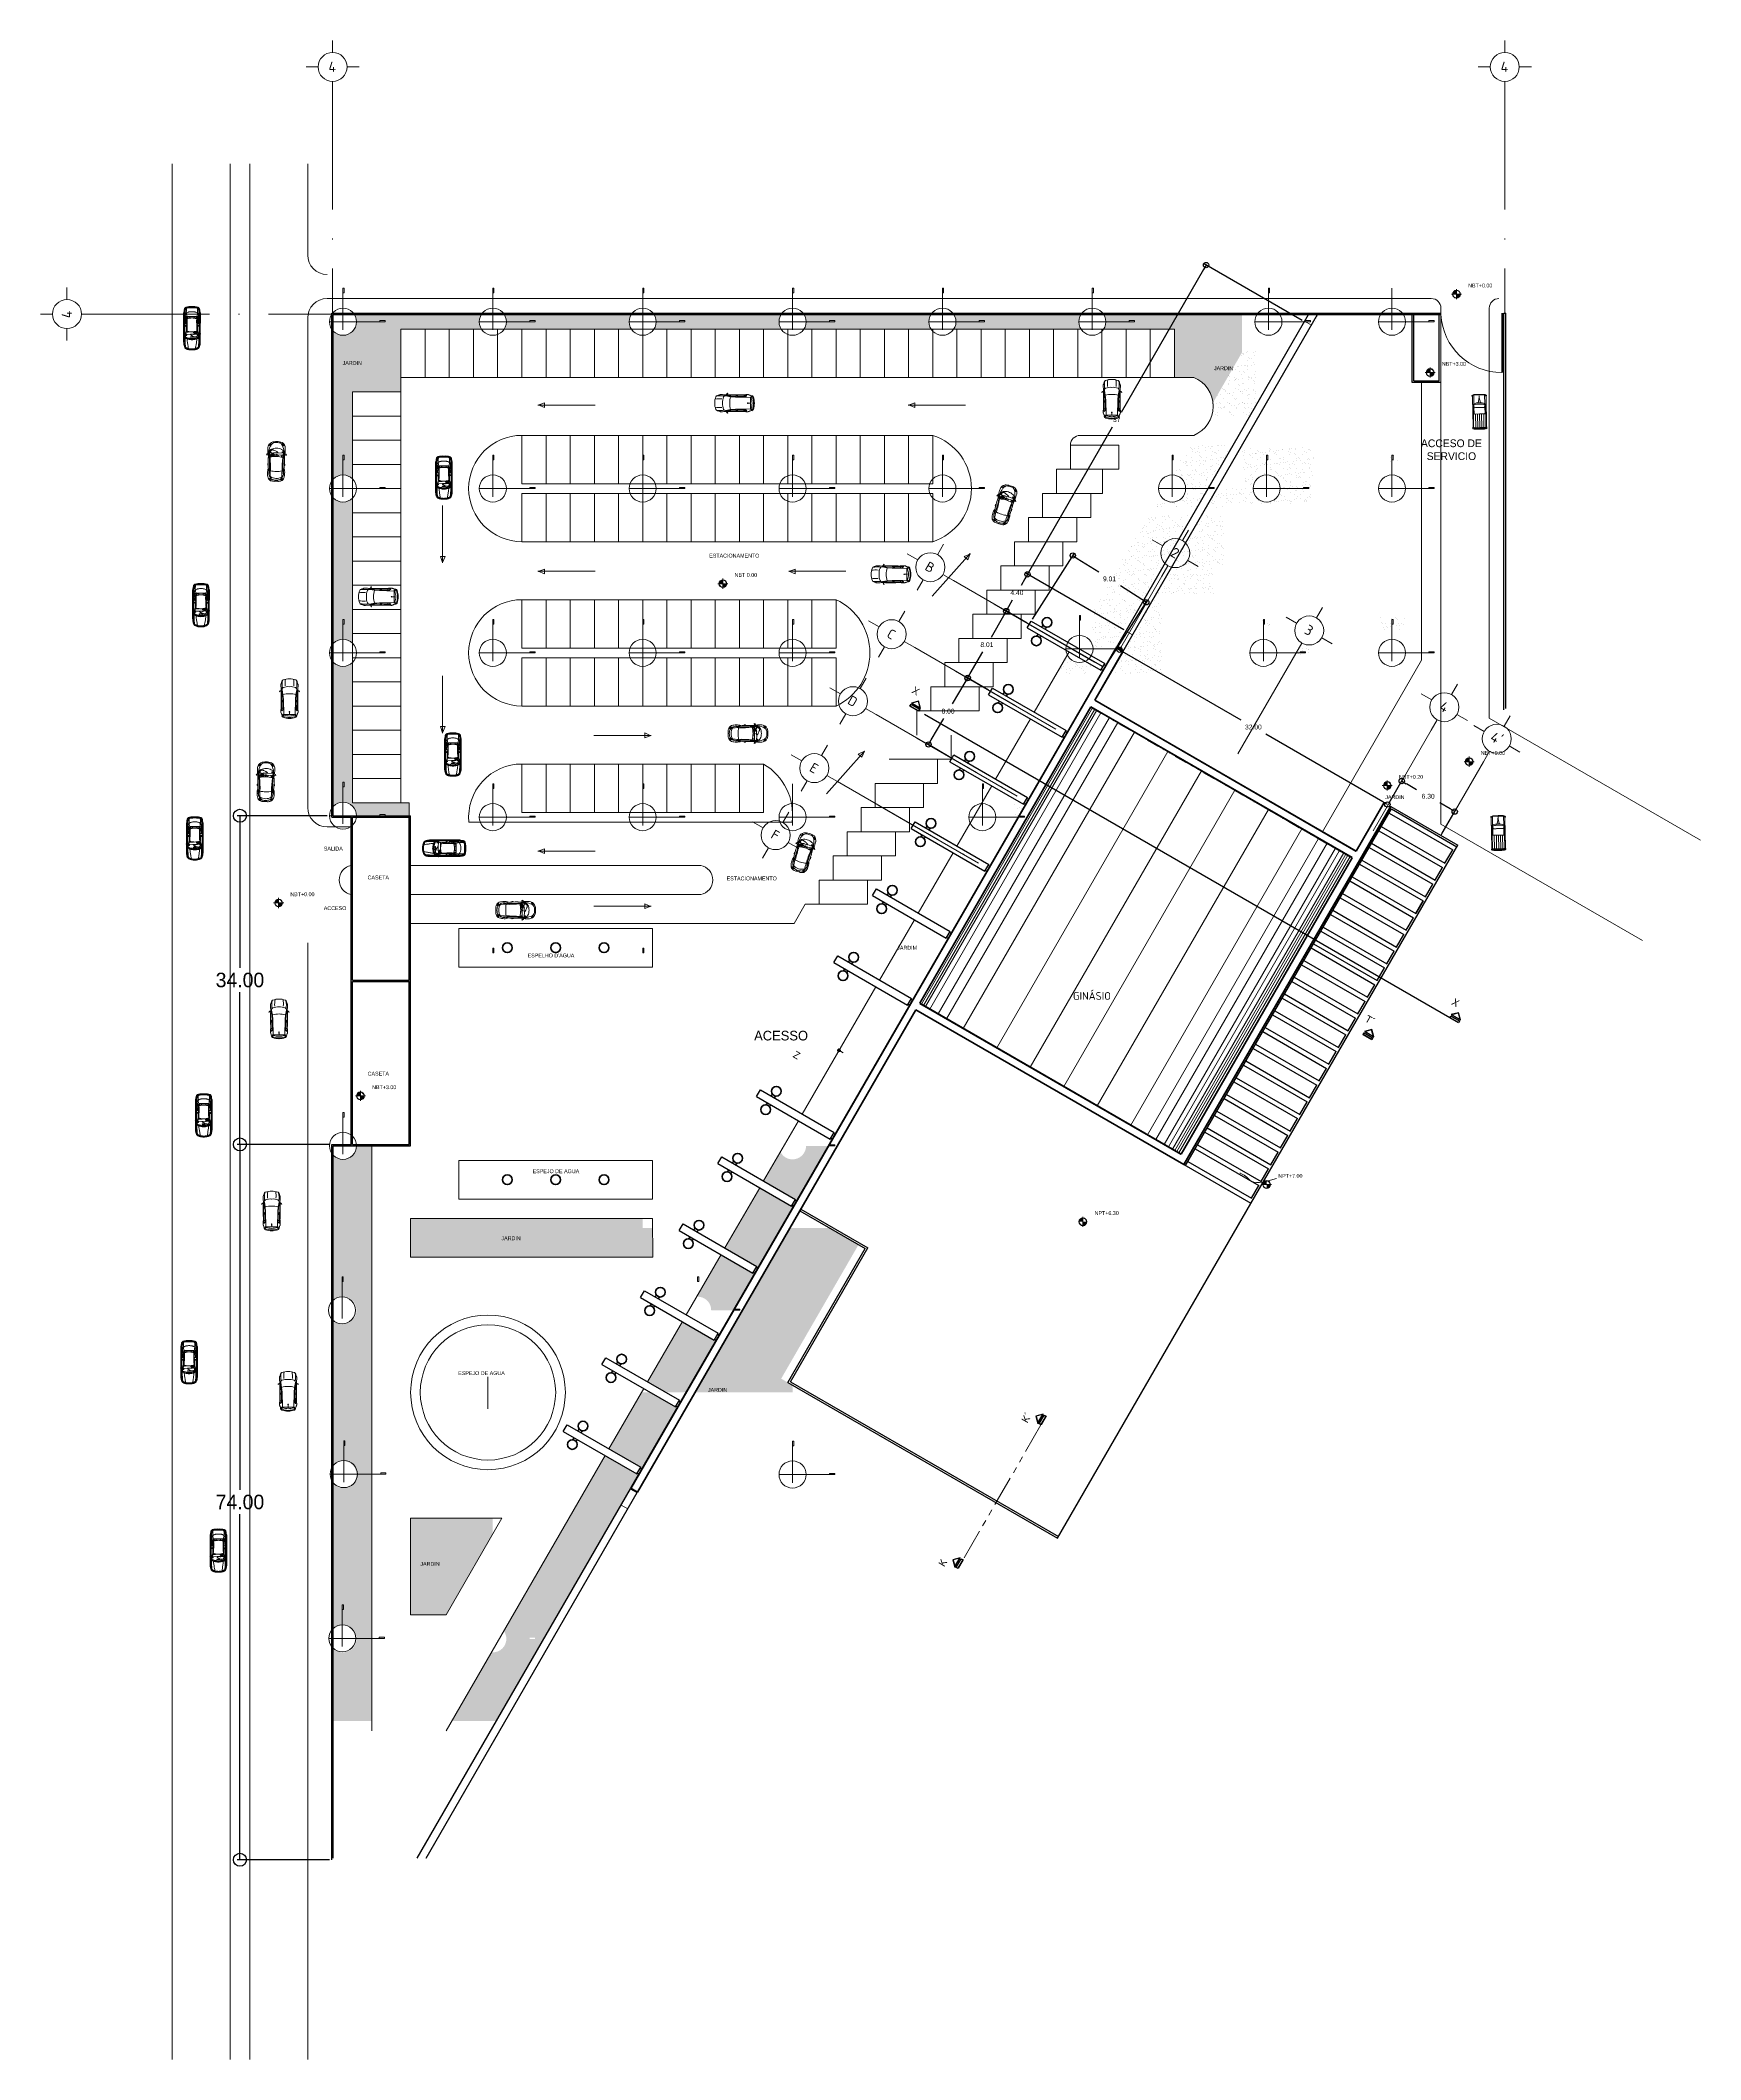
# Model space of a CAD drawing. Header units: millimetres. Extents: x 255 to 764, y 60 to 269.
# Drawn here: x 592.6 to 764.3, y 60.2 to 269.1 of the extents above; entities that cross this region are included whole.
import ezdxf
from ezdxf.enums import TextEntityAlignment as Align

# ---------------------------------------------------------------- set-up
doc = ezdxf.new("R2010")
doc.units = ezdxf.units.MM
for name, pattern in [('ACAD_ISO10W100', [18, 12, -3, 0, -3]), ('DIVIDE2', [15.875, 6.35, -3.175, 0, -3.175, 0, -3.175]), ('PHANTOM2', [31.75, 15.875, -3.175, 3.175, -3.175, 3.175, -3.175])]:
    doc.linetypes.add(name, pattern=pattern)
for name, color, linetype, lineweight in [('ARBOLES A', 1, 'Continuous', 9), ('AUTOS', 1, 'Continuous', 9), ('BANQUETA', 2, 'Continuous', 20), ('CANCHAS', 1, 'Continuous', 9), ('EJES', 2, 'ACAD_ISO10W100', 20), ('FACHADA 01', 6, 'Continuous', 60), ('FACHADA 03', 4, 'Continuous', 40), ('FACHADA 04', 3, 'Continuous', 30), ('FACHADA 05', 2, 'Continuous', 20), ('HATCH', 1, 'Continuous', 9), ('linea de corte', 2, 'PHANTOM2', 20), ('mobiliario', 1, 'Continuous', 0), ('TEXTO 02', 1, 'Continuous', 13)]:
    doc.layers.add(name, color=color, linetype=linetype, lineweight=lineweight)
doc.styles.add('style1', font='isocpeur.ttf')
doc.styles.add('style3', font='isocpeur.ttf')
doc.dimstyles.get("Standard").update_dxf_attribs({"dimtxt": 1.5, "dimasz": 0.25, "dimexe": 0.2, "dimexo": 0.25, "dimgap": 0.1, "dimtad": 0, "dimtih": 1, "dimtoh": 1, "dimdec": 4, "dimzin": 0, "dimdsep": 46, "dimtxsty": 'Standard', "dimblk": 'ORIGIN', "dimcen": 0.2, "dimclrd": 1, "dimclre": 2, "dimclrt": 3, "dimadec": 0, "dimazin": 0, "dimtfac": 1, "dimtdec": 4, "dimtofl": 0, "dimtmove": 0, "dimatfit": 3, "dimldrblk": 'ORIGIN', "dimfxl": 1, "dimtolj": 1, "dimtzin": 0, "dimarcsym": 0})
pattern_1 = [(37.5, (466.1851, -363.19664), (-0.0320006, 0.9788265), [0, -0.77216, 0, -0.8636, 0, -0.8255]), (7.5, (466.1851, -363.1966), (0.8990466, 1.4336502), [0, -0.41656, 0, -0.69596, 0, -0.2667]), (327.5, (465.5603, -363.1966), (1.5819847, 0.0028744), [0, -0.254, 0, -0.9144, 0, -1.1938]), (317.5, (465.5603, -363.1966), (1.527113, 0.4458586), [0, -0.127, 0, -0.59944, 0, -0.6858])]

# ---------------------------------------------------------------- blocks, each defined once
blk = doc.blocks.new('AutoA62 Planta Golf')
at = {"linetype": 'ByBlock'}
for p, q in [((1.65, 0.67), (1.14, 0.76)), ((1.19, 0.8), (1.27, 0.99)), ((1.66, 0.72), (1.19, 0.8)), ((1.27, 0.88), (1.23, 0.8)), ((1.29, 0.87), (1.24, 0.89)), ((1.27, 0.99), (1.31, 1.03)), ((1.35, 1.03), (1.29, 0.87)), ((1.31, 1.03), (1.34, 1.04)), ((1.34, 1.04), (1.35, 1.03)), ((1.65, 0.67), (2.16, 0.63)), ((1.66, 0.72), (2.18, 0.68)), ((3.69, 0.59), (2.16, 0.63)), ((2.24, 0.68), (2.18, 0.68)), ((2.23, 0.79), (2.26, 0.7)), ((2.27, 0.87), (2.36, 0.62)), ((2.37, 0.79), (2.41, 0.69)), ((2.43, 0.68), (3.21, 0.68)), ((3, 0.81), (3.06, 0.68)), ((3.02, 0.81), (3.07, 0.68)), ((3.22, 0.68), (3.33, 0.78)), ((3.42, 0.01), (3.75, 0)), ((3.68, 0.8), (3.85, 0.77)), ((3.69, 0.59), (3.69, 0)), ((3.75, 0), (3.75, 0)), ((3.8, 0.63), (3.91, 0.69)), ((1.65, -0.67), (1.14, -0.76)), ((1.66, -0.72), (1.19, -0.8)), ((1.19, -0.8), (1.27, -0.99)), ((1.27, -0.88), (1.23, -0.8)), ((1.29, -0.87), (1.24, -0.89)), ((1.27, -0.99), (1.31, -1.03)), ((1.35, -1.03), (1.29, -0.87)), ((1.31, -1.03), (1.34, -1.04)), ((1.34, -1.04), (1.35, -1.03)), ((1.65, -0.67), (2.16, -0.63)), ((1.66, -0.72), (2.18, -0.68)), ((3.69, -0.59), (2.16, -0.63)), ((2.24, -0.68), (2.18, -0.68)), ((2.23, -0.79), (2.26, -0.7)), ((2.27, -0.87), (2.36, -0.62)), ((2.37, -0.79), (2.41, -0.69)), ((2.43, -0.68), (3.21, -0.68)), ((3, -0.81), (3.06, -0.68)), ((3.02, -0.81), (3.07, -0.68)), ((3.22, -0.68), (3.33, -0.78)), ((3.42, -0.01), (3.75, 0)), ((3.68, -0.8), (3.85, -0.77)), ((3.69, -0.59), (3.69, 0)), ((3.8, -0.63), (3.91, -0.69))]:
    blk.add_line(p, q, dxfattribs=at)
for centre, radius, start, end in [((1.84, 0), 1.84, 158.994, 180), ((1.84, 0), 1.84, 180, 201.006), ((0.53, -2.85), 3.3, 86.544, 98.4137), ((0.33, 0.57), 0.225, 104.0371, 157.2006), ((0.67, -2.54), 3.3, 83.8263, 98.7194), ((0.5, 0.1), 0.727, 95.9895, 107.9469), ((0.4, 1.02), 0.197, 275.9895, 308.6871), ((0.59, 0.79), 0.0955, 87.4739, 128.6871), ((0.69, -1.13), 2.02, 79.8258, 92.7114), ((2.27, 0.12), 1.45, 158.9468, 184.6441), ((1.1, 0.57), 0.197, 79.8299, 158.9468), ((2.02, -39.67), 40.54, 91.1408, 91.3819), ((2.02, -39.67), 40.5, 89.7857, 91.1003), ((2.02, -39.67), 40.54, 88.6181, 91.0712), ((3.87, 0), 2.32, 163.2682, 180), ((3.87, 0), 2.32, 180, 196.7318), ((2.17, 0.77), 0.059, 21.2791, 89.7857), ((2.24, 0.7), 0.0177, 268.4926, 21.2791), ((2.39, 0.8), 0.0197, 89.6118, 201.2791), ((2.1, -40.86), 41.68, 88.3299, 89.6118), ((2.43, 0.7), 0.0197, 201.2791, 270), ((3.45, -2.65), 3.54, 90.0603, 97.4025), ((3.21, 0.7), 0.0197, 270, 311.6453), ((3.32, 0.79), 0.0138, 319.5223, 88.2063), ((3.42, 0), 0.0297, 13.7603, 346.2397), ((3.42, 0), 0.00735, 90, 270), ((3.45, 0.79), 0.0955, 51.3129, 92.5261), ((3.52, 0.77), 0.0955, 51.3129, 92.5261), ((3.7, 1), 0.197, 231.3129, 264.0105), ((3.75, 0.59), 0.059, 130.9804, 180), ((4.02, 0.27), 0.484, 101.1159, 130.9804), ((3.83, 0.58), 0.059, 119.294, 197.2942), ((1.82, -0.05), 2.04, 1.3982, 17.3891), ((3.82, 0.6), 0.18, 18.2803, 83.2196), ((1.86, -0.04), 2.17, 1.135, 19.702), ((3.93, 0.64), 0.0623, 15.1262, 113.3532), ((1.89, -0.05), 2.22, 1.2017, 18.3402), ((1.89, 0.05), 2.22, 341.6598, 358.7983), ((0.53, 2.85), 3.3, 261.5863, 273.456), ((0.33, -0.57), 0.225, 202.7994, 255.9629), ((0.67, 2.54), 3.3, 261.2806, 276.1737), ((0.5, -0.1), 0.727, 252.0531, 264.0105), ((0.4, -1.02), 0.197, 51.3129, 84.0105), ((0.59, -0.79), 0.0955, 231.3129, 272.5261), ((0.69, 1.13), 2.02, 267.2886, 280.1742), ((2.27, -0.12), 1.45, 175.3559, 201.0532), ((1.1, -0.57), 0.197, 201.0532, 280.1701), ((2.02, 39.67), 40.54, 268.6181, 268.8592), ((2.02, 39.67), 40.5, 268.8997, 270.2143), ((2.02, 39.67), 40.54, 268.9288, 271.3819), ((2.17, -0.77), 0.059, 270.2143, 338.7209), ((2.24, -0.7), 0.0177, 338.7209, 91.5074), ((2.39, -0.8), 0.0197, 158.7209, 270.3882), ((2.1, 40.86), 41.68, 270.3882, 271.6701), ((2.43, -0.7), 0.0197, 90, 158.7209), ((3.45, 2.65), 3.54, 262.5975, 269.9397), ((3.21, -0.7), 0.0197, 48.3547, 90), ((3.32, -0.79), 0.0138, 271.7937, 40.4777), ((3.45, -0.79), 0.0955, 267.4739, 308.6871), ((3.52, -0.77), 0.0955, 267.4739, 308.6871), ((3.7, -1), 0.197, 95.9895, 128.6871), ((3.75, -0.59), 0.059, 180, 229.0196), ((4.02, -0.27), 0.484, 229.0196, 258.8841), ((1.82, 0.05), 2.04, 342.6109, 358.6018), ((3.83, -0.58), 0.059, 162.7058, 240.706), ((3.82, -0.6), 0.18, 276.7804, 341.7197), ((1.86, 0.04), 2.17, 340.298, 358.865), ((3.93, -0.64), 0.0623, 246.6468, 344.8738)]:
    blk.add_arc(centre, radius, start, end, dxfattribs=at)
blk = doc.blocks.new('_Origin')
at = {"color": 0, "linetype": 'ByBlock', "lineweight": -2}
blk.add_line((0, 0), (-1, 0), dxfattribs=at)
blk.add_circle((0, 0), 0.5, dxfattribs=at)
blk = doc.blocks.new('*D15')
at = {"layer": 'ARBOLES A', "color": 2, "lineweight": -2}
for p, q in [((622.25, 154.88), (612.94, 154.88)), ((622.5, 80.88), (612.94, 80.88))]:
    blk.add_line(p, q, dxfattribs=at)
at = {"layer": 'ARBOLES A', "color": 1, "lineweight": -2}
for p, q in [((613.24, 153.53), (613.24, 119.13)), ((613.24, 82.23), (613.24, 116.63))]:
    blk.add_line(p, q, dxfattribs=at)
at = {"layer": 'Defpoints', "color": 0}
for p in [(622.5, 154.88), (613.24, 80.88), (622.75, 80.88)]:
    blk.add_point(p, dxfattribs=at)
at = {"layer": 'ARBOLES A', "color": 1, "lineweight": -2, "xscale": 1.35, "yscale": 1.35, "zscale": 1.35}
for p, rotation in [((613.24, 154.88), 90), ((613.24, 80.88), 270)]:
    blk.add_blockref('_Origin', p, dxfattribs=dict(at, rotation=rotation))
at = {"layer": 'ARBOLES A', "color": 3, "insert": (613.24, 117.88), "char_height": 1.5, "attachment_point": 5}
blk.add_mtext('\\A1;74.00', dxfattribs=at)
blk = doc.blocks.new('AutoP19')
for p, q in [((-1.25, 0.71), (-0.65, 0.55)), ((-0.92, 0.62), (-0.95, 0.15)), ((-0.93, 0.75), (-0.94, 0.76)), ((-0.94, 0.76), (-0.9, 0.76)), ((-0.94, 0.13), (-0.93, -0.15)), ((-0.93, 0.75), (-0.06, 0.75)), ((-0.9, 0.67), (-0.93, 0.75)), ((-0.9, 0.76), (-0.85, 0.86)), ((-0.88, 0.78), (0.13, 0.78)), ((-0.86, 0.83), (0.42, 0.82)), ((-0.85, 0.86), (1.25, 0.87)), ((-0.25, 0.58), (-0.06, 0.58)), ((-0.06, 0.75), (0.3, 0.73)), ((0.44, 0.65), (0.24, 0.65)), ((0.91, 0.53), (0.91, -0.03)), ((0.91, -0.53), (0.91, 0.03)), ((1.75, 0.52), (1.81, 0.5)), ((-1.25, -0.71), (-0.65, -0.55)), ((-0.93, -0.75), (-0.94, -0.76)), ((-0.94, -0.76), (-0.9, -0.76)), ((-0.9, -0.67), (-0.93, -0.75)), ((-0.93, -0.75), (-0.06, -0.75)), ((-0.82, -0.29), (-0.91, -0.29)), ((-0.82, -0.45), (-0.91, -0.45)), ((-0.9, -0.76), (-0.85, -0.86)), ((-0.88, -0.78), (0.13, -0.78)), ((-0.86, -0.83), (0.42, -0.82)), ((-0.85, -0.86), (1.25, -0.87)), ((-0.25, -0.58), (-0.06, -0.58)), ((-0.06, -0.75), (0.3, -0.73)), ((0.44, -0.65), (0.24, -0.65)), ((1.75, -0.52), (1.81, -0.5))]:
    blk.add_line(p, q)
for centre in [(-1.02, 0.59), (-1.02, -0.59)]:
    blk.add_ellipse(centre, major_axis=(0, 0.0429), ratio=0.983266, start_param=4.712389, end_param=10.995574)
for points, knots in [([(-2.56, 0), (-2.56, 0.05), (-2.55, 0.22), (-2.54, 0.44), (-2.44, 0.6), (-2.37, 0.7), (-2.29, 0.75), (-2.19, 0.79), (-2.08, 0.82), (-2, 0.84), (-1.96, 0.84)], [0, 0, 0, 0, 0.16039, 0.479033, 0.632967, 0.722015, 0.817474, 0.927562, 1.03733, 1.167094, 1.167094, 1.167094, 1.167094]), ([(-2.56, 0), (-2.56, -0.05), (-2.55, -0.22), (-2.54, -0.44), (-2.44, -0.6), (-2.37, -0.7), (-2.29, -0.75), (-2.19, -0.79), (-2.08, -0.82), (-2, -0.84), (-1.96, -0.84)], [0, 0, 0, 0, 0.16039, 0.479033, 0.632967, 0.722015, 0.817474, 0.927562, 1.03733, 1.167094, 1.167094, 1.167094, 1.167094]), ([(-2.25, 0.76), (-2.28, 0.74), (-2.33, 0.7), (-2.42, 0.61), (-2.48, 0.49), (-2.5, 0.35), (-2.53, 0.18), (-2.54, 0.07), (-2.54, 0)], [0, 0, 0, 0, 0.1095129, 0.2035347, 0.3452507, 0.5161382, 0.6275464, 0.8383798, 0.8383798, 0.8383798, 0.8383798]), ([(-2.25, -0.76), (-2.28, -0.74), (-2.33, -0.7), (-2.42, -0.61), (-2.48, -0.49), (-2.5, -0.35), (-2.53, -0.18), (-2.54, -0.07), (-2.54, 0)], [0, 0, 0, 0, 0.1095129, 0.2035347, 0.3452507, 0.5161382, 0.6275464, 0.8383798, 0.8383798, 0.8383798, 0.8383798]), ([(-2.45, 0.34), (-2.46, 0.33), (-2.48, 0.31), (-2.49, 0.25), (-2.5, 0.14), (-2.51, 0.05), (-2.51, 0)], [0, 0, 0, 0, 0.0314754, 0.0702057, 0.1915753, 0.3439346, 0.3439346, 0.3439346, 0.3439346]), ([(-2.45, -0.34), (-2.46, -0.33), (-2.48, -0.31), (-2.49, -0.25), (-2.5, -0.14), (-2.51, -0.05), (-2.51, 0)], [0, 0, 0, 0, 0.0314754, 0.0702057, 0.1915753, 0.3439346, 0.3439346, 0.3439346, 0.3439346]), ([(-2.43, 0.34), (-2.42, 0.34), (-2.43, 0.32), (-2.43, 0.29), (-2.45, 0.24), (-2.45, 0.19), (-2.45, 0.1), (-2.46, 0.05), (-2.46, 0)], [0, 0, 0, 0, 0.0114788, 0.0403472, 0.0875838, 0.1755608, 0.1991501, 0.3369659, 0.3369659, 0.3369659, 0.3369659]), ([(-2.43, -0.34), (-2.42, -0.34), (-2.43, -0.32), (-2.43, -0.29), (-2.45, -0.24), (-2.45, -0.19), (-2.45, -0.1), (-2.46, -0.05), (-2.46, 0)], [0, 0, 0, 0, 0.0114788, 0.0403472, 0.0875838, 0.1755608, 0.1991501, 0.3369659, 0.3369659, 0.3369659, 0.3369659]), ([(-1.96, 0.84), (-2.02, 0.84), (-2.12, 0.79), (-2.24, 0.74), (-2.34, 0.65), (-2.42, 0.52), (-2.44, 0.4), (-2.45, 0.34)], [0, 0, 0, 0, 0.1772572, 0.3124951, 0.4151678, 0.5597243, 0.7575412, 0.7575412, 0.7575412, 0.7575412]), ([(-2.14, 0.78), (-2.14, 0.77), (-2.14, 0.75), (-2.16, 0.74), (-2.2, 0.72), (-2.24, 0.69), (-2.29, 0.65), (-2.33, 0.58), (-2.37, 0.5), (-2.38, 0.44), (-2.39, 0.41), (-2.41, 0.38), (-2.43, 0.37), (-2.45, 0.37)], [0, 0, 0, 0, 0.0304541, 0.0502818, 0.0786089, 0.1479133, 0.1986294, 0.2831705, 0.3780326, 0.4523267, 0.4667809, 0.4902599, 0.5347198, 0.5347198, 0.5347198, 0.5347198]), ([(-2.45, 0.34), (-2.35, 0.37), (-2.12, 0.41), (-1.78, 0.47), (-1.53, 0.5), (-1.42, 0.51)], [0, 0, 0, 0, 0.317374, 0.69576, 1.04714, 1.04714, 1.04714, 1.04714]), ([(-1.25, 0.71), (-1.34, 0.71), (-1.53, 0.71), (-1.82, 0.7), (-2.08, 0.68), (-2.23, 0.66), (-2.28, 0.66)], [0, 0, 0, 0, 0.269375, 0.574535, 0.885339, 1.036319, 1.036319, 1.036319, 1.036319]), ([(-2.24, 0.68), (-2.22, 0.7), (-2.16, 0.71), (-2.05, 0.73), (-1.88, 0.75), (-1.68, 0.76), (-1.45, 0.77), (-1.22, 0.77), (-1.06, 0.77), (-0.99, 0.77)], [0, 0, 0, 0, 0.076148, 0.165903, 0.355672, 0.569871, 0.782325, 1.050047, 1.257936, 1.257936, 1.257936, 1.257936]), ([(-1.84, 0.85), (-1.84, 0.84), (-1.87, 0.82), (-1.92, 0.8), (-1.99, 0.78), (-2.06, 0.77), (-2.11, 0.76), (-2.14, 0.75), (-2.15, 0.75)], [0, 0, 0, 0, 0.034703, 0.0959761, 0.1659336, 0.2471559, 0.2929944, 0.3295918, 0.3295918, 0.3295918, 0.3295918]), ([(-1.96, 0.84), (-1.92, 0.85), (-1.78, 0.86), (-1.52, 0.86), (-1.22, 0.86), (-1.02, 0.86), (-0.93, 0.86)], [0, 0, 0, 0, 0.114897, 0.437061, 0.754269, 1.029686, 1.029686, 1.029686, 1.029686]), ([(-1.52, 0.86), (-1.52, 0.84), (-1.48, 0.83), (-1.43, 0.81), (-1.33, 0.81), (-1.17, 0.82), (-1.04, 0.82), (-0.96, 0.82)], [0, 0, 0, 0, 0.0364992, 0.0923739, 0.1867837, 0.3273982, 0.5667068, 0.5667068, 0.5667068, 0.5667068]), ([(-1.01, 0.74), (-1.04, 0.74), (-1.09, 0.75), (-1.17, 0.74), (-1.25, 0.72), (-1.31, 0.67), (-1.36, 0.59), (-1.42, 0.51), (-1.46, 0.37), (-1.49, 0.2), (-1.51, 0.06), (-1.51, 0)], [0, 0, 0, 0, 0.082256, 0.165174, 0.241383, 0.30939, 0.405348, 0.511507, 0.603349, 0.843635, 1.017671, 1.017671, 1.017671, 1.017671]), ([(-1.01, -0.74), (-1.04, -0.74), (-1.09, -0.75), (-1.17, -0.74), (-1.25, -0.72), (-1.31, -0.67), (-1.36, -0.59), (-1.42, -0.51), (-1.46, -0.37), (-1.49, -0.2), (-1.51, -0.06), (-1.51, 0)], [0, 0, 0, 0, 0.082256, 0.165174, 0.241383, 0.30939, 0.405348, 0.511507, 0.603349, 0.843635, 1.017671, 1.017671, 1.017671, 1.017671]), ([(-1.25, 0.71), (-1.27, 0.68), (-1.32, 0.62), (-1.39, 0.48), (-1.44, 0.26), (-1.46, 0.09), (-1.46, 0)], [0, 0, 0, 0, 0.0947759, 0.2311242, 0.4700259, 0.7400315, 0.7400315, 0.7400315, 0.7400315]), ([(-1.25, -0.71), (-1.27, -0.68), (-1.32, -0.62), (-1.39, -0.48), (-1.44, -0.26), (-1.46, -0.09), (-1.46, 0)], [0, 0, 0, 0, 0.0947759, 0.2311242, 0.4700259, 0.7400315, 0.7400315, 0.7400315, 0.7400315]), ([(-1.19, 0.69), (-1.21, 0.67), (-1.24, 0.62), (-1.29, 0.51), (-1.33, 0.37), (-1.35, 0.2), (-1.37, 0.07), (-1.37, 0)], [0, 0, 0, 0, 0.0708922, 0.1925846, 0.3348457, 0.5072814, 0.7109928, 0.7109928, 0.7109928, 0.7109928]), ([(-1.19, -0.69), (-1.21, -0.67), (-1.24, -0.62), (-1.29, -0.51), (-1.33, -0.37), (-1.35, -0.2), (-1.37, -0.07), (-1.37, 0)], [0, 0, 0, 0, 0.0708922, 0.1925846, 0.3348457, 0.5072814, 0.7109928, 0.7109928, 0.7109928, 0.7109928]), ([(-1.25, 0), (-1.25, 0.03), (-1.25, 0.08), (-1.25, 0.13), (-1.25, 0.17), (-1.23, 0.17), (-1.22, 0.17), (-1.21, 0.16), (-1.2, 0.1), (-1.2, 0.04), (-1.2, 0)], [0, 0, 0, 0, 0.0857277, 0.1381048, 0.1641986, 0.1769751, 0.1890325, 0.2028129, 0.2286049, 0.3592554, 0.3592554, 0.3592554, 0.3592554]), ([(-1.25, 0), (-1.25, -0.03), (-1.25, -0.08), (-1.25, -0.13), (-1.25, -0.17), (-1.23, -0.17), (-1.22, -0.17), (-1.21, -0.16), (-1.2, -0.1), (-1.2, -0.04), (-1.2, 0)], [0, 0, 0, 0, 0.0857277, 0.1381048, 0.1641986, 0.1769751, 0.1890325, 0.2028129, 0.2286049, 0.3592554, 0.3592554, 0.3592554, 0.3592554]), ([(-0.94, 0.13), (-0.94, 0.14), (-0.96, 0.16), (-1, 0.12), (-1.04, 0.08), (-1.08, 0), (-1.13, -0.1), (-1.18, -0.21), (-1.22, -0.32), (-1.22, -0.41), (-1.18, -0.49), (-1.14, -0.54), (-1.08, -0.58), (-1.05, -0.62), (-1.04, -0.64), (-1.04, -0.65)], [0, 0, 0, 0, 0.527288, 1.647451, 3.487558, 5.099073, 7.968657, 12.238313, 14.475187, 16.613757, 18.744202, 20.639343, 22.223389, 23.452731, 24.286529, 24.286529, 24.286529, 24.286529]), ([(-1.21, 0.86), (-1.21, 0.84), (-1.2, 0.81), (-1.2, 0.76), (-1.18, 0.74), (-1.17, 0.73)], [0, 0, 0, 0, 1.462159, 2.651105, 3.386321, 3.386321, 3.386321, 3.386321]), ([(0.97, 0.69), (0.96, 0.68), (0.92, 0.65), (0.84, 0.64), (0.76, 0.6), (0.64, 0.57), (0.51, 0.55), (0.3, 0.53), (0.06, 0.54), (-0.17, 0.54), (-0.36, 0.54), (-0.56, 0.56), (-0.83, 0.65), (-1.04, 0.71), (-1.16, 0.74)], [0, 0, 0, 0, 0.05975, 0.126928, 0.230034, 0.336675, 0.482225, 0.641324, 0.954906, 1.203173, 1.330375, 1.542773, 1.802261, 2.175545, 2.175545, 2.175545, 2.175545]), ([(-0.99, 0.77), (-0.99, 0.76), (-0.99, 0.75), (-1, 0.75), (-1.01, 0.74)], [0, 0, 0, 0, 0.02274132, 0.03717479, 0.03717479, 0.03717479, 0.03717479]), ([(-0.85, 0.86), (-0.86, 0.86), (-0.88, 0.88), (-0.94, 0.87), (-0.96, 0.82), (-1, 0.78), (-0.97, 0.74), (-0.94, 0.73), (-0.93, 0.75)], [0, 0, 0, 0, 0.024864, 0.0846267, 0.1362471, 0.1900683, 0.2245199, 0.2681841, 0.2681841, 0.2681841, 0.2681841]), ([(-0.67, 0.55), (-0.67, 0.55), (-0.69, 0.52), (-0.71, 0.47), (-0.7, 0.36), (-0.7, 0.26), (-0.7, 0.17), (-0.69, 0.15), (-0.68, 0.14)], [0, 0, 0, 0, 0.842998, 2.122875, 3.997599, 9.174838, 10.012722, 10.751336, 10.751336, 10.751336, 10.751336]), ([(-0.59, 0.53), (-0.6, 0.5), (-0.64, 0.39), (-0.67, 0.2), (-0.69, 0.06), (-0.69, -0.01)], [0, 0, 0, 0, 0.1139079, 0.3411539, 0.543502, 0.543502, 0.543502, 0.543502]), ([(-0.65, 0.55), (-0.63, 0.55), (-0.57, 0.53), (-0.47, 0.51), (-0.35, 0.5), (-0.14, 0.49), (0.14, 0.49), (0.47, 0.48), (0.75, 0.5), (0.99, 0.54), (1.23, 0.59), (1.47, 0.58), (1.63, 0.58), (1.73, 0.57), (1.74, 0.57)], [0, 0, 0, 0, 0.073325, 0.188896, 0.303039, 0.425821, 0.811242, 1.159737, 1.41058, 1.660623, 1.899627, 2.11145, 2.377727, 2.401703, 2.401703, 2.401703, 2.401703]), ([(-0.57, 0.58), (-0.52, 0.58), (-0.44, 0.58), (-0.34, 0.58), (-0.28, 0.58), (-0.26, 0.56), (-0.25, 0.55), (-0.25, 0.54)], [0, 0, 0, 0, 3.267856, 6.568708, 7.399663, 8.099385, 8.621705, 8.621705, 8.621705, 8.621705]), ([(-0.15, 0.86), (-0.14, 0.85), (-0.12, 0.83), (-0.1, 0.78), (-0.1, 0.76), (-0.1, 0.74)], [1.808086, 1.808086, 1.808086, 1.808086, 2.918874, 4.131288, 5.10151, 5.10151, 5.10151, 5.10151]), ([(-0.14, 0.75), (-0.12, 0.72), (-0.1, 0.65), (-0.07, 0.58), (-0.06, 0.54)], [0, 0, 0, 0, 0.1000351, 0.2184418, 0.2184418, 0.2184418, 0.2184418]), ([(-0.06, 0.75), (-0.04, 0.71), (-0.03, 0.65), (0, 0.59), (0, 0.55), (0, 0.54)], [0, 0, 0, 0, 2.528586, 4.711885, 5.408215, 5.408215, 5.408215, 5.408215]), ([(0.13, 0.78), (0.27, 0.78), (0.48, 0.78), (0.79, 0.76), (0.96, 0.75), (1.06, 0.74)], [0, 0, 0, 0, 0.4042759, 0.6333827, 0.9326252, 0.9326252, 0.9326252, 0.9326252]), ([(0.24, 0.65), (0.23, 0.65), (0.19, 0.65), (0.15, 0.6), (0.13, 0.56), (0.13, 0.54)], [0, 0, 0, 0, 0.0486628, 0.1144515, 0.1777721, 0.1777721, 0.1777721, 0.1777721]), ([(0.3, 0.73), (0.36, 0.73), (0.48, 0.73), (0.63, 0.73), (0.79, 0.71), (0.93, 0.7), (1.06, 0.68), (1.1, 0.66)], [0, 0, 0, 0, 0.1783018, 0.3787173, 0.431954, 0.6762374, 0.8077184, 0.8077184, 0.8077184, 0.8077184]), ([(0.42, 0.82), (0.49, 0.82), (0.61, 0.82), (0.8, 0.8), (1.01, 0.79), (1.22, 0.77), (1.4, 0.75), (1.54, 0.74), (1.64, 0.7), (1.71, 0.65), (1.74, 0.58), (1.78, 0.43), (1.8, 0.24), (1.8, 0.06), (1.8, 0)], [0, 0, 0, 0, 0.198873, 0.363323, 0.587433, 0.823543, 1.004622, 1.129816, 1.230113, 1.320655, 1.388577, 1.443334, 1.771447, 1.958652, 1.958652, 1.958652, 1.958652]), ([(0.42, -0.82), (0.49, -0.82), (0.61, -0.82), (0.8, -0.8), (1.01, -0.79), (1.22, -0.77), (1.4, -0.75), (1.54, -0.74), (1.64, -0.7), (1.71, -0.65), (1.74, -0.58), (1.78, -0.43), (1.8, -0.24), (1.8, -0.06), (1.8, 0)], [0, 0, 0, 0, 0.198873, 0.363323, 0.587433, 0.823543, 1.004622, 1.129816, 1.230113, 1.320655, 1.388577, 1.443334, 1.771447, 1.958652, 1.958652, 1.958652, 1.958652]), ([(0.68, 0.67), (0.66, 0.68), (0.61, 0.69), (0.55, 0.72), (0.49, 0.73), (0.45, 0.71), (0.45, 0.67), (0.45, 0.64), (0.47, 0.63), (0.49, 0.59), (0.52, 0.57), (0.52, 0.55)], [0, 0, 0, 0, 0.0655106, 0.1550445, 0.2094604, 0.2438604, 0.287164, 0.3001388, 0.3275984, 0.3616951, 0.4200969, 0.4200969, 0.4200969, 0.4200969]), ([(0.79, 0.87), (0.79, 0.85), (0.8, 0.8), (0.76, 0.76), (0.69, 0.67), (0.62, 0.6), (0.56, 0.56)], [0, 0, 0, 0, 0.0597371, 0.1139981, 0.1672498, 0.3938869, 0.3938869, 0.3938869, 0.3938869]), ([(0.76, 0.71), (0.74, 0.69), (0.69, 0.64), (0.64, 0.59), (0.61, 0.57)], [0, 0, 0, 0, 1.868162, 5.271297, 5.271297, 5.271297, 5.271297]), ([(0.67, 0.49), (0.68, 0.48), (0.69, 0.44), (0.71, 0.37), (0.73, 0.25), (0.75, 0.1), (0.75, -0.02), (0.75, -0.08)], [0, 0, 0, 0, 0.0451009, 0.1211996, 0.2308505, 0.385263, 0.5739042, 0.5739042, 0.5739042, 0.5739042]), ([(0.67, -0.49), (0.68, -0.48), (0.69, -0.44), (0.71, -0.37), (0.73, -0.25), (0.75, -0.1), (0.75, 0.02), (0.75, 0.08)], [0, 0, 0, 0, 0.0451009, 0.1211996, 0.2308505, 0.385263, 0.5739042, 0.5739042, 0.5739042, 0.5739042]), ([(0.71, 0.66), (0.72, 0.65), (0.74, 0.63), (0.74, 0.61), (0.75, 0.6)], [0, 0, 0, 0, 0.983949, 1.771691, 1.771691, 1.771691, 1.771691]), ([(0.81, 0.62), (0.79, 0.62), (0.75, 0.62), (0.73, 0.65), (0.71, 0.66)], [0, 0, 0, 0, 0.0535488, 0.1060573, 0.1060573, 0.1060573, 0.1060573]), ([(0.73, 0.3), (0.73, 0.33), (0.74, 0.38), (0.73, 0.43), (0.76, 0.46), (0.8, 0.45), (0.84, 0.46), (0.86, 0.44), (0.87, 0.42), (0.87, 0.36), (0.88, 0.3), (0.87, 0.24), (0.86, 0.23), (0.83, 0.23), (0.8, 0.23), (0.77, 0.22), (0.73, 0.23), (0.73, 0.27), (0.73, 0.29), (0.73, 0.3)], [0, 0, 0, 0, 0.0969044, 0.1295913, 0.1506192, 0.1985921, 0.2360698, 0.2557908, 0.2719711, 0.2929882, 0.44406, 0.4519132, 0.4720918, 0.4918599, 0.5228758, 0.5707096, 0.5892096, 0.6145759, 0.654681, 0.654681, 0.654681, 0.654681]), ([(0.78, 0.23), (0.78, 0.22), (0.77, 0.14), (0.77, 0.05), (0.77, -0.03)], [11.235438, 11.235438, 11.235438, 11.235438, 11.552536, 17.586883, 17.586883, 17.586883, 17.586883]), ([(0.78, -0.23), (0.78, -0.22), (0.77, -0.14), (0.77, -0.05), (0.77, 0.03)], [11.235438, 11.235438, 11.235438, 11.235438, 11.552536, 17.586883, 17.586883, 17.586883, 17.586883]), ([(1.06, 0.74), (1.14, 0.74), (1.26, 0.72), (1.43, 0.71), (1.55, 0.69), (1.65, 0.65), (1.73, 0.61), (1.74, 0.57)], [0, 0, 0, 0, 0.2277977, 0.3719478, 0.4996814, 0.5863441, 0.709615, 0.709615, 0.709615, 0.709615]), ([(1.1, 0.66), (1.12, 0.65), (1.17, 0.63), (1.25, 0.57), (1.32, 0.47), (1.36, 0.37), (1.37, 0.3), (1.38, 0.28)], [0, 0, 0, 0, 0.0720749, 0.1581284, 0.2958089, 0.4262456, 0.4842292, 0.4842292, 0.4842292, 0.4842292]), ([(1.18, 0.86), (1.18, 0.86), (1.2, 0.84), (1.25, 0.83), (1.33, 0.81), (1.44, 0.79), (1.54, 0.78), (1.63, 0.76), (1.69, 0.73), (1.74, 0.68), (1.78, 0.61), (1.8, 0.53), (1.83, 0.45), (1.83, 0.39), (1.84, 0.36)], [0, 0, 0, 0, 0.0219205, 0.0572122, 0.1522539, 0.2718866, 0.3894011, 0.4710097, 0.5346344, 0.5986698, 0.6733118, 0.758696, 0.8351341, 0.9293726, 0.9293726, 0.9293726, 0.9293726]), ([(1.25, 0.87), (1.27, 0.86), (1.32, 0.84), (1.41, 0.82), (1.52, 0.81), (1.63, 0.79), (1.72, 0.77), (1.78, 0.72), (1.83, 0.67), (1.86, 0.58), (1.89, 0.46), (1.91, 0.36), (1.91, 0.3), (1.92, 0.29)], [0, 0, 0, 0, 0.056668, 0.14946, 0.28161, 0.392935, 0.481686, 0.542967, 0.622845, 0.69797, 0.833643, 0.965665, 1.00577, 1.00577, 1.00577, 1.00577]), ([(1.38, 0.28), (1.39, 0.24), (1.4, 0.14), (1.4, 0.05), (1.4, 0)], [0, 0, 0, 0, 0.140379, 0.2808468, 0.2808468, 0.2808468, 0.2808468]), ([(1.38, -0.28), (1.39, -0.24), (1.4, -0.14), (1.4, -0.05), (1.4, 0)], [0, 0, 0, 0, 0.140379, 0.2808468, 0.2808468, 0.2808468, 0.2808468]), ([(1.84, 0.36), (1.85, 0.31), (1.86, 0.19), (1.86, 0.07), (1.86, 0)], [0, 0, 0, 0, 0.1502861, 0.3522699, 0.3522699, 0.3522699, 0.3522699]), ([(-1.96, -0.84), (-2.02, -0.84), (-2.12, -0.79), (-2.24, -0.74), (-2.34, -0.65), (-2.42, -0.52), (-2.44, -0.4), (-2.45, -0.34)], [0, 0, 0, 0, 0.1772572, 0.3124951, 0.4151678, 0.5597243, 0.7575412, 0.7575412, 0.7575412, 0.7575412]), ([(-2.45, -0.34), (-2.35, -0.37), (-2.12, -0.41), (-1.78, -0.47), (-1.53, -0.5), (-1.42, -0.51)], [0, 0, 0, 0, 0.317374, 0.69576, 1.04714, 1.04714, 1.04714, 1.04714]), ([(-2.14, -0.78), (-2.14, -0.77), (-2.14, -0.75), (-2.16, -0.74), (-2.2, -0.72), (-2.24, -0.69), (-2.29, -0.65), (-2.33, -0.58), (-2.37, -0.5), (-2.38, -0.44), (-2.39, -0.41), (-2.41, -0.38), (-2.43, -0.37), (-2.45, -0.37)], [0, 0, 0, 0, 0.0304541, 0.0502818, 0.0786089, 0.1479133, 0.1986294, 0.2831705, 0.3780326, 0.4523267, 0.4667809, 0.4902599, 0.5347198, 0.5347198, 0.5347198, 0.5347198]), ([(-1.25, -0.71), (-1.34, -0.71), (-1.53, -0.71), (-1.82, -0.7), (-2.08, -0.68), (-2.23, -0.66), (-2.28, -0.66)], [0, 0, 0, 0, 0.269375, 0.574535, 0.885339, 1.036319, 1.036319, 1.036319, 1.036319]), ([(-2.24, -0.68), (-2.22, -0.7), (-2.16, -0.71), (-2.05, -0.73), (-1.88, -0.75), (-1.68, -0.76), (-1.45, -0.77), (-1.22, -0.77), (-1.06, -0.77), (-0.99, -0.77)], [0, 0, 0, 0, 0.076148, 0.165903, 0.355672, 0.569871, 0.782325, 1.050047, 1.257936, 1.257936, 1.257936, 1.257936]), ([(-1.84, -0.85), (-1.84, -0.84), (-1.87, -0.82), (-1.92, -0.8), (-1.99, -0.78), (-2.06, -0.77), (-2.11, -0.76), (-2.14, -0.75), (-2.15, -0.75)], [0, 0, 0, 0, 0.034703, 0.0959761, 0.1659336, 0.2471559, 0.2929944, 0.3295918, 0.3295918, 0.3295918, 0.3295918]), ([(-1.96, -0.84), (-1.92, -0.85), (-1.78, -0.86), (-1.52, -0.86), (-1.22, -0.86), (-1.02, -0.86), (-0.93, -0.86)], [0, 0, 0, 0, 0.114897, 0.437061, 0.754269, 1.029686, 1.029686, 1.029686, 1.029686]), ([(-1.52, -0.86), (-1.52, -0.84), (-1.48, -0.83), (-1.43, -0.81), (-1.33, -0.81), (-1.17, -0.82), (-1.04, -0.82), (-0.96, -0.82)], [0, 0, 0, 0, 0.0364992, 0.0923739, 0.1867837, 0.3273982, 0.5667068, 0.5667068, 0.5667068, 0.5667068]), ([(-1.21, -0.86), (-1.21, -0.84), (-1.2, -0.81), (-1.2, -0.76), (-1.18, -0.74), (-1.17, -0.73)], [0, 0, 0, 0, 1.462159, 2.651105, 3.386321, 3.386321, 3.386321, 3.386321]), ([(0.97, -0.69), (0.96, -0.68), (0.92, -0.65), (0.84, -0.64), (0.76, -0.6), (0.64, -0.57), (0.51, -0.55), (0.3, -0.53), (0.06, -0.54), (-0.17, -0.54), (-0.36, -0.54), (-0.56, -0.56), (-0.83, -0.65), (-1.04, -0.71), (-1.16, -0.74)], [0, 0, 0, 0, 0.05975, 0.126928, 0.230034, 0.336675, 0.482225, 0.641324, 0.954906, 1.203173, 1.330375, 1.542773, 1.802261, 2.175545, 2.175545, 2.175545, 2.175545]), ([(-0.99, -0.77), (-0.99, -0.76), (-0.99, -0.75), (-1, -0.75), (-1.01, -0.74)], [0, 0, 0, 0, 0.02274132, 0.03717479, 0.03717479, 0.03717479, 0.03717479]), ([(-0.85, -0.86), (-0.86, -0.86), (-0.88, -0.88), (-0.94, -0.87), (-0.96, -0.82), (-1, -0.78), (-0.97, -0.74), (-0.94, -0.73), (-0.93, -0.75)], [0, 0, 0, 0, 0.024864, 0.0846267, 0.1362471, 0.1900683, 0.2245199, 0.2681841, 0.2681841, 0.2681841, 0.2681841]), ([(-0.92, -0.55), (-0.93, -0.55), (-0.93, -0.55), (-0.95, -0.56), (-0.95, -0.55), (-0.95, -0.54), (-0.94, -0.54), (-0.93, -0.53), (-0.93, -0.51), (-0.91, -0.47), (-0.91, -0.4), (-0.91, -0.33), (-0.92, -0.26), (-0.94, -0.22), (-0.95, -0.19), (-0.97, -0.18), (-0.96, -0.18), (-0.95, -0.17), (-0.94, -0.17), (-0.94, -0.17), (-0.93, -0.17), (-0.93, -0.16), (-0.93, -0.15)], [0, 0, 0, 0, 0.0138597, 0.0278304, 0.0329137, 0.0379971, 0.0465756, 0.0592704, 0.0762214, 0.1105991, 0.1789801, 0.2766959, 0.3173629, 0.3800771, 0.4110544, 0.4160421, 0.4210284, 0.4277212, 0.4387433, 0.4448131, 0.4508005, 0.4694463, 0.4694463, 0.4694463, 0.4694463]), ([(-0.82, -0.29), (-0.83, -0.3), (-0.81, -0.23), (-0.8, -0.21), (-0.77, -0.17), (-0.74, -0.16), (-0.71, -0.17), (-0.69, -0.2), (-0.66, -0.25), (-0.65, -0.32), (-0.65, -0.39), (-0.66, -0.46), (-0.68, -0.51), (-0.7, -0.54), (-0.73, -0.56), (-0.75, -0.55), (-0.77, -0.54), (-0.79, -0.52), (-0.81, -0.49), (-0.83, -0.41), (-0.84, -0.38), (-0.82, -0.28), (-0.82, -0.29)], [0, 0, 0, 0, 0.03969, 0.089634, 0.13125, 0.1542862, 0.1797268, 0.2207266, 0.2680991, 0.3447665, 0.4095645, 0.4843001, 0.541515, 0.5817687, 0.6060665, 0.6262474, 0.6436722, 0.6634686, 0.6988791, 0.7758465, 0.8696394, 0.907731, 0.907731, 0.907731, 0.907731]), ([(-0.8, -0.29), (-0.8, -0.28), (-0.8, -0.28), (-0.8, -0.27), (-0.79, -0.26), (-0.79, -0.25), (-0.79, -0.24), (-0.78, -0.23), (-0.78, -0.23), (-0.78, -0.22), (-0.78, -0.22), (-0.77, -0.21), (-0.77, -0.21), (-0.76, -0.2), (-0.76, -0.2), (-0.75, -0.19), (-0.75, -0.19), (-0.75, -0.19), (-0.75, -0.19), (-0.74, -0.19), (-0.74, -0.19), (-0.73, -0.19), (-0.73, -0.19), (-0.73, -0.19), (-0.73, -0.19), (-0.72, -0.2), (-0.72, -0.2), (-0.71, -0.21), (-0.71, -0.22), (-0.7, -0.23), (-0.7, -0.23), (-0.7, -0.24), (-0.69, -0.25), (-0.69, -0.26), (-0.68, -0.26), (-0.68, -0.28), (-0.68, -0.28), (-0.68, -0.3), (-0.67, -0.32), (-0.67, -0.35), (-0.67, -0.36), (-0.67, -0.4), (-0.68, -0.43), (-0.69, -0.47), (-0.69, -0.48), (-0.7, -0.49), (-0.7, -0.5), (-0.71, -0.51), (-0.71, -0.51), (-0.72, -0.52), (-0.72, -0.52), (-0.73, -0.53), (-0.73, -0.53), (-0.74, -0.53), (-0.74, -0.53), (-0.74, -0.53), (-0.74, -0.53), (-0.75, -0.53), (-0.75, -0.53), (-0.75, -0.52), (-0.75, -0.52), (-0.76, -0.52), (-0.76, -0.52), (-0.76, -0.52), (-0.76, -0.52), (-0.76, -0.52), (-0.76, -0.52), (-0.76, -0.51), (-0.77, -0.51), (-0.77, -0.51), (-0.77, -0.5), (-0.77, -0.5), (-0.78, -0.49), (-0.78, -0.48), (-0.78, -0.48), (-0.79, -0.47), (-0.79, -0.47), (-0.79, -0.45), (-0.8, -0.44), (-0.8, -0.42), (-0.8, -0.42), (-0.8, -0.41), (-0.8, -0.4), (-0.81, -0.39), (-0.81, -0.38), (-0.81, -0.36), (-0.81, -0.36), (-0.81, -0.34), (-0.8, -0.34), (-0.8, -0.32), (-0.8, -0.3), (-0.8, -0.29), (-0.8, -0.29), (-0.8, -0.29), (-0.8, -0.29), (-0.8, -0.29), (-0.8, -0.29), (-0.8, -0.29)], [0.497033, 0.497033, 0.497033, 0.497033, 0.723444, 0.723444, 0.974636, 0.974636, 1.50964, 1.50964, 2.044645, 2.044645, 2.271061, 2.271061, 2.862376, 2.862376, 3.217654, 3.217654, 3.537253, 3.537253, 3.856852, 3.856852, 4.368613, 4.368613, 4.584627, 4.584627, 4.99269, 4.99269, 5.400753, 5.400753, 5.808816, 5.808816, 6.216879, 6.216879, 6.778716, 6.778716, 7.350371, 7.350371, 7.922025, 7.922025, 9.065335, 9.065335, 10.208644, 10.208644, 12.495263, 12.495263, 13.409896, 13.409896, 13.929088, 13.929088, 14.44828, 14.44828, 14.909885, 14.909885, 15.371489, 15.371489, 15.62524, 15.62524, 15.87899, 15.87899, 16.120875, 16.120875, 16.36276, 16.36276, 16.51635, 16.51635, 16.669941, 16.669941, 16.921521, 16.921521, 17.136676, 17.136676, 17.351831, 17.351831, 17.782142, 17.782142, 18.204974, 18.204974, 18.627807, 18.627807, 19.473473, 19.473473, 19.978923, 19.978923, 20.484372, 20.484372, 21.475119, 21.475119, 21.859144, 21.859144, 22.162884, 22.162884, 22.770362, 22.770362, 22.900493, 22.900493, 22.951221, 22.951221, 22.964298, 22.964298, 22.964298, 22.964298]), ([(-0.7, -0.49), (-0.7, -0.49), (-0.71, -0.46), (-0.7, -0.37), (-0.7, -0.29), (-0.7, -0.23)], [1.749253, 1.749253, 1.749253, 1.749253, 2.122875, 3.997599, 8.307432, 8.307432, 8.307432, 8.307432]), ([(-0.7, -0.19), (-0.7, -0.18), (-0.7, -0.16), (-0.69, -0.15), (-0.68, -0.14)], [9.436432, 9.436432, 9.436432, 9.436432, 10.012722, 10.751336, 10.751336, 10.751336, 10.751336]), ([(-0.59, -0.53), (-0.6, -0.5), (-0.64, -0.39), (-0.67, -0.21), (-0.69, -0.07), (-0.69, -0.01)], [0, 0, 0, 0, 0.1139079, 0.3411539, 0.5260188, 0.5260188, 0.5260188, 0.5260188]), ([(-0.67, -0.55), (-0.67, -0.55), (-0.68, -0.54), (-0.69, -0.53), (-0.69, -0.52)], [0, 0, 0, 0, 0.8429982, 0.9626806, 0.9626806, 0.9626806, 0.9626806]), ([(-0.65, -0.55), (-0.63, -0.55), (-0.57, -0.53), (-0.47, -0.51), (-0.35, -0.5), (-0.14, -0.49), (0.14, -0.49), (0.47, -0.48), (0.75, -0.5), (0.99, -0.54), (1.23, -0.59), (1.47, -0.58), (1.63, -0.58), (1.73, -0.57), (1.74, -0.57)], [0, 0, 0, 0, 0.073325, 0.188896, 0.303039, 0.425821, 0.811242, 1.159737, 1.41058, 1.660623, 1.899627, 2.11145, 2.377727, 2.401703, 2.401703, 2.401703, 2.401703]), ([(-0.57, -0.58), (-0.52, -0.58), (-0.44, -0.58), (-0.34, -0.58), (-0.28, -0.58), (-0.26, -0.56), (-0.25, -0.55), (-0.25, -0.54)], [0, 0, 0, 0, 3.267856, 6.568708, 7.399663, 8.099385, 8.621705, 8.621705, 8.621705, 8.621705]), ([(-0.15, -0.86), (-0.14, -0.85), (-0.12, -0.83), (-0.1, -0.78), (-0.1, -0.76), (-0.1, -0.74)], [1.808086, 1.808086, 1.808086, 1.808086, 2.918874, 4.131288, 5.10151, 5.10151, 5.10151, 5.10151]), ([(-0.14, -0.75), (-0.12, -0.72), (-0.1, -0.65), (-0.07, -0.58), (-0.06, -0.54)], [0, 0, 0, 0, 0.1000351, 0.2184418, 0.2184418, 0.2184418, 0.2184418]), ([(-0.06, -0.75), (-0.04, -0.71), (-0.03, -0.65), (0, -0.59), (0, -0.55), (0, -0.54)], [0, 0, 0, 0, 2.528586, 4.711885, 5.408215, 5.408215, 5.408215, 5.408215]), ([(0.24, -0.65), (0.23, -0.65), (0.19, -0.65), (0.15, -0.6), (0.13, -0.56), (0.13, -0.54)], [0, 0, 0, 0, 0.0486628, 0.1144515, 0.1777721, 0.1777721, 0.1777721, 0.1777721]), ([(0.13, -0.78), (0.27, -0.78), (0.48, -0.78), (0.79, -0.76), (0.96, -0.75), (1.06, -0.74)], [0, 0, 0, 0, 0.4042759, 0.6333827, 0.9326252, 0.9326252, 0.9326252, 0.9326252]), ([(0.3, -0.73), (0.36, -0.73), (0.48, -0.73), (0.63, -0.73), (0.79, -0.71), (0.93, -0.7), (1.06, -0.68), (1.1, -0.66)], [0, 0, 0, 0, 0.1783018, 0.3787173, 0.431954, 0.6762374, 0.8077184, 0.8077184, 0.8077184, 0.8077184]), ([(0.68, -0.67), (0.66, -0.68), (0.61, -0.69), (0.55, -0.72), (0.49, -0.73), (0.45, -0.71), (0.45, -0.67), (0.45, -0.64), (0.47, -0.63), (0.49, -0.59), (0.52, -0.57), (0.52, -0.55)], [0, 0, 0, 0, 0.0655106, 0.1550445, 0.2094604, 0.2438604, 0.287164, 0.3001388, 0.3275984, 0.3616951, 0.4200969, 0.4200969, 0.4200969, 0.4200969]), ([(0.79, -0.87), (0.79, -0.85), (0.8, -0.8), (0.76, -0.76), (0.69, -0.67), (0.62, -0.6), (0.56, -0.56)], [0, 0, 0, 0, 0.0597371, 0.1139981, 0.1672498, 0.3938869, 0.3938869, 0.3938869, 0.3938869]), ([(0.76, -0.71), (0.74, -0.69), (0.69, -0.64), (0.64, -0.59), (0.61, -0.57)], [0, 0, 0, 0, 1.868162, 5.271297, 5.271297, 5.271297, 5.271297]), ([(0.71, -0.66), (0.72, -0.65), (0.74, -0.63), (0.74, -0.61), (0.75, -0.6)], [0, 0, 0, 0, 0.983949, 1.771691, 1.771691, 1.771691, 1.771691]), ([(0.81, -0.62), (0.79, -0.62), (0.75, -0.62), (0.73, -0.65), (0.71, -0.66)], [0, 0, 0, 0, 0.0535488, 0.1060573, 0.1060573, 0.1060573, 0.1060573]), ([(0.73, -0.3), (0.73, -0.33), (0.74, -0.38), (0.73, -0.43), (0.76, -0.46), (0.8, -0.45), (0.84, -0.46), (0.86, -0.44), (0.87, -0.42), (0.87, -0.36), (0.88, -0.3), (0.87, -0.24), (0.86, -0.23), (0.83, -0.23), (0.8, -0.23), (0.77, -0.22), (0.73, -0.23), (0.73, -0.27), (0.73, -0.29), (0.73, -0.3)], [0, 0, 0, 0, 0.0969044, 0.1295913, 0.1506192, 0.1985921, 0.2360698, 0.2557908, 0.2719711, 0.2929882, 0.44406, 0.4519132, 0.4720918, 0.4918599, 0.5228758, 0.5707096, 0.5892096, 0.6145759, 0.654681, 0.654681, 0.654681, 0.654681]), ([(1.06, -0.74), (1.14, -0.74), (1.26, -0.72), (1.43, -0.71), (1.55, -0.69), (1.65, -0.65), (1.73, -0.61), (1.74, -0.57)], [0, 0, 0, 0, 0.2277977, 0.3719478, 0.4996814, 0.5863441, 0.709615, 0.709615, 0.709615, 0.709615]), ([(1.1, -0.66), (1.12, -0.65), (1.17, -0.63), (1.25, -0.57), (1.32, -0.47), (1.36, -0.37), (1.37, -0.3), (1.38, -0.28)], [0, 0, 0, 0, 0.0720749, 0.1581284, 0.2958089, 0.4262456, 0.4842292, 0.4842292, 0.4842292, 0.4842292]), ([(1.18, -0.86), (1.18, -0.86), (1.2, -0.84), (1.25, -0.83), (1.33, -0.81), (1.44, -0.79), (1.54, -0.78), (1.63, -0.76), (1.69, -0.73), (1.74, -0.68), (1.78, -0.61), (1.8, -0.53), (1.83, -0.45), (1.83, -0.39), (1.84, -0.36)], [0, 0, 0, 0, 0.0219205, 0.0572122, 0.1522539, 0.2718866, 0.3894011, 0.4710097, 0.5346344, 0.5986698, 0.6733118, 0.758696, 0.8351341, 0.9293726, 0.9293726, 0.9293726, 0.9293726]), ([(1.25, -0.87), (1.27, -0.86), (1.32, -0.84), (1.41, -0.82), (1.52, -0.81), (1.63, -0.79), (1.72, -0.77), (1.78, -0.72), (1.83, -0.67), (1.86, -0.58), (1.89, -0.46), (1.91, -0.36), (1.91, -0.3), (1.92, -0.29)], [0, 0, 0, 0, 0.056668, 0.14946, 0.28161, 0.392935, 0.481686, 0.542967, 0.622845, 0.69797, 0.833643, 0.965665, 1.00577, 1.00577, 1.00577, 1.00577]), ([(1.84, -0.36), (1.85, -0.31), (1.86, -0.19), (1.86, -0.07), (1.86, 0)], [0, 0, 0, 0, 0.1502861, 0.3522699, 0.3522699, 0.3522699, 0.3522699])]:
    blk.add_open_spline(points, degree=3, knots=knots)
for points in [[(-2.28, 0.66), (-2.3, 0.65), (-2.31, 0.65), (-2.33, 0.66)], [(0.77, 0.5), (0.77, 0.49), (0.77, 0.47), (0.77, 0.45)], [(1.92, 0.29), (1.93, 0.19), (1.92, 0.1), (1.92, 0)], [(1.92, -0.29), (1.93, -0.19), (1.92, -0.1), (1.92, 0)], [(-2.28, -0.66), (-2.3, -0.65), (-2.31, -0.65), (-2.33, -0.66)], [(-0.92, -0.62), (-0.92, -0.6), (-0.92, -0.57), (-0.92, -0.55)], [(0.77, -0.5), (0.77, -0.49), (0.77, -0.47), (0.77, -0.45)]]:
    blk.add_open_spline(points, degree=3)
blk = doc.blocks.new('*D25')
at = {"layer": 'ARBOLES A', "color": 1, "lineweight": -2}
for p, q in [((692.23, 209.57), (690.93, 207.33)), ((688.77, 203.59), (690.07, 205.83))]:
    blk.add_line(p, q, dxfattribs=at)
at = {"layer": 'ARBOLES A', "color": 2, "lineweight": -2}
for p, q in [((694.66, 208.81), (692.24, 210.2)), ((690.65, 201.87), (688.24, 203.26))]:
    blk.add_line(p, q, dxfattribs=at)
at = {"layer": 'Defpoints', "color": 0}
for p in [(694.87, 208.68), (688.5, 203.11), (690.87, 201.74)]:
    blk.add_point(p, dxfattribs=at)
at = {"layer": 'ARBOLES A', "color": 1, "lineweight": -2, "xscale": 0.55, "yscale": 0.55, "zscale": 0.55}
for p, rotation in [((692.5, 210.05), 59.99999999999994), ((688.5, 203.11), 239.9999999999999)]:
    blk.add_blockref('_Origin', p, dxfattribs=dict(at, rotation=rotation))
at = {"layer": 'ARBOLES A', "color": 3, "insert": (690.5, 206.58), "char_height": 0.5, "attachment_point": 5}
blk.add_mtext('\\A1;8.01', dxfattribs=at)
blk = doc.blocks.new('newbp')
for p, q in [((-1.06, 0.67), (-1.09, 0.14)), ((-1.08, 0.13), (-1.07, -0.16)), ((-0.96, -0.29), (-1.05, -0.29)), ((-0.96, -0.46), (-1.06, -0.45)), ((-0.91, -0.29), (-0.94, -0.29)), ((-0.9, -0.47), (-0.93, -0.46))]:
    blk.add_line(p, q)
at = {"linetype": 'Continuous'}
for p, q in [((-0.91, 0.75), (-1.02, 0.77)), ((-1, 0.77), (-1.02, 0.74)), ((-0.89, 0.03), (-0.92, 0.03)), ((-0.91, 0.75), (-0.86, 0.94)), ((-0.88, 0.54), (-0.88, 0.12)), ((-0.88, 0.46), (-0.67, 0.51)), ((-0.88, 0.2), (-0.72, 0.17)), ((-0.65, 0.59), (-0.83, 0.59)), ((-0.83, 0.07), (-0.73, 0.07)), ((-1.06, -0.55), (-1.08, -0.68)), ((-1, -0.78), (-1.02, -0.75)), ((-0.91, -0.76), (-1.02, -0.78)), ((-0.89, -0.02), (-0.92, -0.02)), ((-0.91, -0.3), (-0.89, -0.2)), ((-0.91, -0.76), (-0.86, -0.94)), ((-0.9, -0.3), (-0.88, -0.2)), ((-0.9, -0.46), (-0.89, -0.54)), ((-0.89, -0.45), (-0.88, -0.53)), ((-0.88, -0.23), (-0.85, -0.23)), ((-0.87, -0.5), (-0.84, -0.5)), ((-0.82, -0.22), (-0.72, -0.2)), ((-0.82, -0.51), (-0.67, -0.54))]:
    blk.add_line(p, q, dxfattribs=at)
for points in [[(-0.73, -0.06), (-0.83, -0.06, 0.414214), (-0.88, -0.11), (-0.88, -0.17)], [(-0.88, -0.56, 0.414214), (-0.83, -0.61), (-0.68, -0.61)]]:
    blk.add_lwpolyline(points, format="xyb", dxfattribs=at)
for points in [[(-0.88, -0.2), (-0.88, -0.23)], [(-0.88, -0.51), (-0.88, -0.53)]]:
    blk.add_lwpolyline(points, dxfattribs=at)
for centre, radius, start, end in [((-0.83, 0.04), 1.32, 159.343, 181.797), ((-1.53, 0.23), 0.596, 93.1042, 152.5294), ((-0.69, 0.03), 1.37, 172.7936, 181.5977), ((-1.71, 0.19), 0.338, 138.9346, 176.4235), ((-1.42, -0.14), 0.781, 108.4873, 134.9605), ((-0.94, -1.17), 1.91, 94.045, 112.2344), ((-1.39, -2.85), 3.67, 84.0793, 92.6383), ((-0.43, 0), 1.1, 153.8158, 180.034), ((-1.05, 0.33), 0.394, 113.5432, 157.7315), ((0.43, 9.6), 9.06, 259.568, 263.1462), ((-0.3, -6.34), 7.11, 86.9826, 96.3138), ((-0.21, 5.11), 4.46, 258.7428, 266.7414), ((-0.85, 0.77), 0.172, 94.8358, 177.4105), ((-0.92, 0.01), 0.0224, 90, 270), ((-1.39, -2.85), 3.67, 79.4187, 82.3204), ((-0.89, 0.01), 0.0281, 247.3801, 112.6199), ((-0.83, 0.54), 0.05, 90, 180), ((-0.83, 0.12), 0.05, 180, 270), ((2.04, -0.08), 2.78, 165.5534, 178.3371), ((0.35, 9.04), 8.49, 263.2731, 271.8915), ((0.14, 7.38), 6.75, 264.8845, 276.3963), ((-0.01, 0.77), 0.0318, 97.347, 181.047), ((0.04, 0.66), 0.154, 42.3185, 109.578), ((0.03, 0.66), 0.132, 87.1047, 105.925), ((0, 0.78), 0.0102, 105.925, 249.0437), ((0.04, 0.73), 0.0661, 63.2181, 93.6483), ((0.06, 0.77), 0.0191, 341.3047, 62.6447), ((-0.19, -4.94), 5.72, 79.1065, 87.3355), ((0.77, -0.04), 0.851, 85.5476, 113.8305), ((-1.27, 0.07), 1.96, 357.937, 14.4502), ((-1.58, -60.4), 61, 87.3061, 87.9304), ((0.85, 0.06), 0.642, 61.3785, 96.9532), ((0.88, -0.58), 1.39, 72.3333, 91.7581), ((0.67, -0.27), 1.02, 50.3417, 61.3785), ((0.5, 0.04), 0.848, 357.0193, 35.4395), ((1.17, 0.34), 0.423, 44.6346, 72.3333), ((1.14, 0.2), 0.355, 3.2978, 61.4623), ((1.14, 0.3), 0.476, 3.7909, 45.1844), ((-12.52, -0.99), 14.07, 4.0226, 4.9268), ((0.2, 0.17), 1.43, 0.0094, 6.7284), ((1.53, 0.18), 0.0938, 331.033, 350.1956), ((2.08, 0.13), 0.472, 179.1597, 182.63), ((0.78, 0.02), 0.839, 358.2457, 5.8814), ((-0.83, -0.04), 1.32, 178.203, 200.657), ((-0.69, -0.04), 1.37, 178.4023, 187.2064), ((-1.53, -0.23), 0.596, 207.4706, 266.8958), ((-1.71, -0.19), 0.338, 183.5765, 221.0654), ((-1.42, 0.14), 0.781, 225.0395, 251.5127), ((-0.94, 1.16), 1.91, 247.7656, 265.955), ((-1.39, 2.84), 3.67, 267.3617, 275.9207), ((-0.43, 0), 1.1, 179.966, 206.1842), ((-1.05, -0.34), 0.394, 202.2685, 246.4568), ((0.43, -9.61), 9.06, 96.8538, 100.432), ((-0.21, -5.12), 4.46, 93.2586, 101.2572), ((-0.3, 6.33), 7.11, 263.6862, 273.0174), ((-0.85, -0.77), 0.172, 182.5895, 265.1642), ((-1.39, 2.84), 3.67, 277.6796, 280.5813), ((2.04, 0.08), 2.78, 181.6629, 194.4466), ((0.35, -9.04), 8.49, 88.1085, 96.7269), ((0.14, -7.38), 6.75, 83.6037, 95.1155), ((-0.01, -0.78), 0.0318, 178.953, 262.653), ((0.04, -0.67), 0.154, 250.422, 317.6815), ((0, -0.79), 0.0102, 110.9563, 254.075), ((0.03, -0.67), 0.132, 254.075, 272.8953), ((0.04, -0.74), 0.0661, 266.3517, 296.7819), ((0.06, -0.78), 0.0191, 297.3553, 18.6953), ((-0.19, 4.94), 5.72, 272.6645, 280.8935), ((0.77, 0.03), 0.851, 246.1695, 274.4524), ((-1.27, -0.07), 1.96, 345.5498, 2.063), ((-1.58, 60.39), 61, 272.0696, 272.6939), ((0.85, -0.06), 0.642, 263.0468, 298.6215), ((0.88, 0.57), 1.39, 268.2419, 287.6667), ((0.67, 0.27), 1.02, 298.6215, 309.6583), ((0.5, -0.05), 0.848, 324.5605, 2.9807), ((1.17, -0.35), 0.423, 287.6667, 315.3654), ((1.14, -0.2), 0.355, 298.5377, 356.7022), ((1.14, -0.31), 0.476, 314.8156, 356.2091), ((-12.52, 0.98), 14.07, 355.0732, 355.9774), ((0.78, -0.03), 0.839, 354.1186, 1.7543), ((2.08, -0.14), 0.472, 177.37, 180.8403), ((1.53, -0.19), 0.0938, 9.8044, 28.967), ((0.2, -0.17), 1.43, 353.2716, 359.9906)]:
    blk.add_arc(centre, radius, start, end, dxfattribs=at)
for centre, major_axis, ratio in [((-1.85, 0.63), (-0.083, -0.0937), 0.463754), ((1.43, 0.55), (-0.061, 0.112), 0.405921)]:
    blk.add_ellipse(centre, major_axis=major_axis, ratio=ratio, dxfattribs=at)
for centre in [(-1.16, 0.58), (-1.16, -0.6)]:
    blk.add_ellipse(centre, major_axis=(0, 0.0429), ratio=0.983266, start_param=4.712389, end_param=10.995574)
at = {"linetype": 'Continuous', "extrusion": (0, 0, -1)}
for centre, major_axis, ratio in [((-1.85, -0.64), (-0.083, 0.0937), 0.463754), ((1.43, -0.56), (-0.061, -0.112), 0.405921)]:
    blk.add_ellipse(centre, major_axis=major_axis, ratio=ratio, dxfattribs=at)
for points, knots in [([(-1.08, 0.13), (-1.08, 0.13), (-1.1, 0.15), (-1.14, 0.12), (-1.18, 0.07), (-1.22, 0), (-1.27, -0.11), (-1.32, -0.22), (-1.36, -0.33), (-1.36, -0.42), (-1.32, -0.49), (-1.28, -0.55), (-1.22, -0.58), (-1.19, -0.62), (-1.18, -0.65), (-1.16, -0.69)], [0, 0, 0, 0, 0.527288, 1.647451, 3.487558, 5.099073, 7.968657, 12.238313, 14.475187, 16.613757, 18.744202, 20.639343, 22.223389, 23.452731, 24.286529, 24.286529, 24.286529, 24.286529]), ([(-1.06, -0.55), (-1.07, -0.56), (-1.07, -0.56), (-1.09, -0.56), (-1.09, -0.56), (-1.09, -0.55), (-1.08, -0.54), (-1.07, -0.53), (-1.07, -0.51), (-1.05, -0.47), (-1.05, -0.41), (-1.05, -0.34), (-1.06, -0.27), (-1.08, -0.23), (-1.09, -0.2), (-1.1, -0.19), (-1.1, -0.18), (-1.09, -0.18), (-1.08, -0.18), (-1.08, -0.18), (-1.07, -0.18), (-1.07, -0.17), (-1.07, -0.16)], [0, 0, 0, 0, 0.0138597, 0.0278304, 0.0329137, 0.0379971, 0.0465756, 0.0592704, 0.0762214, 0.1105991, 0.1789801, 0.2766959, 0.3173629, 0.3800771, 0.4110544, 0.4160421, 0.4210284, 0.4277212, 0.4387433, 0.4448131, 0.4508005, 0.4694463, 0.4694463, 0.4694463, 0.4694463]), ([(-0.96, -0.29), (-0.97, -0.31), (-0.95, -0.24), (-0.94, -0.22), (-0.91, -0.18), (-0.88, -0.17), (-0.85, -0.18), (-0.83, -0.21), (-0.8, -0.26), (-0.79, -0.32), (-0.79, -0.4), (-0.8, -0.46), (-0.82, -0.52), (-0.84, -0.55), (-0.87, -0.56), (-0.89, -0.56), (-0.91, -0.55), (-0.93, -0.53), (-0.95, -0.49), (-0.97, -0.41), (-0.97, -0.38), (-0.96, -0.28), (-0.96, -0.29)], [0, 0, 0, 0, 0.03969, 0.089634, 0.13125, 0.1542862, 0.1797268, 0.2207266, 0.2680991, 0.3447665, 0.4095645, 0.4843001, 0.541515, 0.5817687, 0.6060665, 0.6262474, 0.6436722, 0.6634686, 0.6988791, 0.7758465, 0.8696394, 0.907731, 0.907731, 0.907731, 0.907731]), ([(-0.94, -0.29), (-0.94, -0.29), (-0.94, -0.28), (-0.93, -0.27), (-0.93, -0.27), (-0.93, -0.25), (-0.93, -0.25), (-0.92, -0.24), (-0.92, -0.23), (-0.92, -0.23), (-0.92, -0.23), (-0.91, -0.22), (-0.91, -0.21), (-0.9, -0.21), (-0.9, -0.2), (-0.89, -0.2), (-0.89, -0.2), (-0.89, -0.2), (-0.88, -0.2), (-0.88, -0.2), (-0.87, -0.2), (-0.87, -0.2), (-0.87, -0.2), (-0.87, -0.2), (-0.87, -0.2), (-0.86, -0.21), (-0.86, -0.21), (-0.85, -0.22), (-0.85, -0.22), (-0.84, -0.23), (-0.84, -0.24), (-0.83, -0.25), (-0.83, -0.25), (-0.83, -0.26), (-0.82, -0.27), (-0.82, -0.28), (-0.82, -0.29), (-0.81, -0.31), (-0.81, -0.32), (-0.81, -0.35), (-0.81, -0.37), (-0.81, -0.41), (-0.82, -0.44), (-0.83, -0.48), (-0.83, -0.49), (-0.84, -0.5), (-0.84, -0.51), (-0.85, -0.52), (-0.85, -0.52), (-0.86, -0.53), (-0.86, -0.53), (-0.87, -0.53), (-0.87, -0.53), (-0.87, -0.53), (-0.88, -0.53), (-0.88, -0.53), (-0.88, -0.53), (-0.89, -0.53), (-0.89, -0.53), (-0.89, -0.53), (-0.89, -0.53), (-0.89, -0.53), (-0.9, -0.53), (-0.9, -0.53), (-0.9, -0.53), (-0.9, -0.53), (-0.9, -0.52), (-0.9, -0.52), (-0.91, -0.52), (-0.91, -0.51), (-0.91, -0.51), (-0.91, -0.5), (-0.92, -0.5), (-0.92, -0.49), (-0.92, -0.49), (-0.93, -0.48), (-0.93, -0.47), (-0.93, -0.46), (-0.93, -0.45), (-0.94, -0.43), (-0.94, -0.42), (-0.94, -0.41), (-0.94, -0.41), (-0.95, -0.4), (-0.95, -0.39), (-0.95, -0.37), (-0.95, -0.36), (-0.94, -0.35), (-0.94, -0.35), (-0.94, -0.33), (-0.94, -0.31), (-0.94, -0.3), (-0.94, -0.3), (-0.94, -0.29), (-0.94, -0.29), (-0.94, -0.29), (-0.94, -0.29), (-0.94, -0.29)], [0.497033, 0.497033, 0.497033, 0.497033, 0.723444, 0.723444, 0.974636, 0.974636, 1.50964, 1.50964, 2.044645, 2.044645, 2.271061, 2.271061, 2.862376, 2.862376, 3.217654, 3.217654, 3.537253, 3.537253, 3.856852, 3.856852, 4.368613, 4.368613, 4.584627, 4.584627, 4.99269, 4.99269, 5.400753, 5.400753, 5.808816, 5.808816, 6.216879, 6.216879, 6.778716, 6.778716, 7.350371, 7.350371, 7.922025, 7.922025, 9.065335, 9.065335, 10.208644, 10.208644, 12.495263, 12.495263, 13.409896, 13.409896, 13.929088, 13.929088, 14.44828, 14.44828, 14.909885, 14.909885, 15.371489, 15.371489, 15.62524, 15.62524, 15.87899, 15.87899, 16.120875, 16.120875, 16.36276, 16.36276, 16.51635, 16.51635, 16.669941, 16.669941, 16.921521, 16.921521, 17.136676, 17.136676, 17.351831, 17.351831, 17.782142, 17.782142, 18.204974, 18.204974, 18.627807, 18.627807, 19.473473, 19.473473, 19.978923, 19.978923, 20.484372, 20.484372, 21.475119, 21.475119, 21.859144, 21.859144, 22.162884, 22.162884, 22.770362, 22.770362, 22.900493, 22.900493, 22.951221, 22.951221, 22.964298, 22.964298, 22.964298, 22.964298]), ([(-0.9, -0.46), (-0.91, -0.45), (-0.91, -0.44), (-0.91, -0.43), (-0.91, -0.42), (-0.91, -0.41), (-0.91, -0.41), (-0.92, -0.4), (-0.92, -0.39), (-0.92, -0.37), (-0.92, -0.36), (-0.92, -0.35), (-0.92, -0.35), (-0.91, -0.33), (-0.91, -0.31), (-0.91, -0.3), (-0.91, -0.3), (-0.91, -0.3)], [18.939067, 18.939067, 18.939067, 18.939067, 19.473473, 19.473473, 19.978923, 19.978923, 20.484372, 20.484372, 21.475119, 21.475119, 21.859144, 21.859144, 22.162884, 22.162884, 22.770362, 22.770362, 22.871566, 22.871566, 22.871566, 22.871566]), ([(-0.89, -0.45), (-0.89, -0.45), (-0.9, -0.44), (-0.9, -0.43), (-0.9, -0.42), (-0.9, -0.41), (-0.9, -0.41), (-0.91, -0.4), (-0.91, -0.39), (-0.91, -0.37), (-0.91, -0.36), (-0.91, -0.35), (-0.9, -0.35), (-0.9, -0.33), (-0.9, -0.31), (-0.9, -0.3), (-0.9, -0.3), (-0.9, -0.3)], [18.939067, 18.939067, 18.939067, 18.939067, 19.473473, 19.473473, 19.978923, 19.978923, 20.484372, 20.484372, 21.475119, 21.475119, 21.859144, 21.859144, 22.162884, 22.162884, 22.770362, 22.770362, 22.871566, 22.871566, 22.871566, 22.871566]), ([(-0.88, -0.22), (-0.88, -0.22), (-0.88, -0.23), (-0.88, -0.23), (-0.87, -0.24), (-0.87, -0.25), (-0.86, -0.25), (-0.86, -0.27), (-0.86, -0.27), (-0.85, -0.28), (-0.85, -0.29), (-0.85, -0.31), (-0.85, -0.33), (-0.84, -0.35), (-0.84, -0.37), (-0.85, -0.41), (-0.85, -0.44), (-0.86, -0.48), (-0.86, -0.49), (-0.87, -0.5), (-0.87, -0.51), (-0.88, -0.51), (-0.88, -0.52), (-0.88, -0.52)], [5.596292, 5.596292, 5.596292, 5.596292, 5.808816, 5.808816, 6.216879, 6.216879, 6.778716, 6.778716, 7.350371, 7.350371, 7.922025, 7.922025, 9.065335, 9.065335, 10.208644, 10.208644, 12.495263, 12.495263, 13.409896, 13.409896, 13.929088, 13.929088, 14.118229, 14.118229, 14.118229, 14.118229])]:
    blk.add_open_spline(points, degree=3, knots=knots)
blk = doc.blocks.new('AutoP31 Planta Beetle')
at = {"xscale": 1.088628099999994, "yscale": 1.088628099999994, "zscale": 1.0886281, "rotation": 180}
blk.add_blockref('newbp', (1.77, 1.02), dxfattribs=at)
blk = doc.blocks.new('*D29')
at = {"layer": 'ARBOLES A', "color": 1, "lineweight": -2}
for p, q in [((694.42, 213.38), (694.03, 212.7)), ((692.77, 210.52), (693.16, 211.2))]:
    blk.add_line(p, q, dxfattribs=at)
at = {"layer": 'ARBOLES A', "color": 2, "lineweight": -2}
for p, q in [((704.65, 208.11), (694.44, 214)), ((702.45, 204.3), (692.24, 210.19))]:
    blk.add_line(p, q, dxfattribs=at)
at = {"layer": 'Defpoints', "color": 0}
for p in [(694.7, 213.85), (704.86, 207.98), (702.66, 204.17)]:
    blk.add_point(p, dxfattribs=at)
at = {"layer": 'ARBOLES A', "color": 1, "lineweight": -2, "xscale": 0.55, "yscale": 0.55, "zscale": 0.55}
for p, rotation in [((694.7, 213.85), 60.00000000000135), ((692.5, 210.04), 240.0000000000014)]:
    blk.add_blockref('_Origin', p, dxfattribs=dict(at, rotation=rotation))
at = {"layer": 'ARBOLES A', "color": 3, "insert": (693.6, 211.95), "char_height": 0.5, "attachment_point": 5}
blk.add_mtext('\\A1;4.40', dxfattribs=at)
blk = doc.blocks.new('Boln')
at = {"color": 5}
for p, q in [((0, 1.7), (0, 2.2)), ((-0.6, 1.1), (-1.1, 1.1)), ((0.6, 1.1), (1.1, 1.1))]:
    blk.add_line(p, q, dxfattribs=at)
blk.add_line((0, 0.5), (0, 0))
blk.add_circle((0, 1.1), 0.6)
at = {"color": 9, "style": 'style3'}
blk.add_attdef('A', text='', height=0.42, dxfattribs=at).set_placement((-0.014, 0.896), align=Align.CENTER)
blk = doc.blocks.new('*D14')
at = {"layer": 'ARBOLES A', "color": 2, "lineweight": -2}
for p, q in [((622.25, 188.88), (612.94, 188.88)), ((622.5, 154.88), (612.94, 154.88))]:
    blk.add_line(p, q, dxfattribs=at)
at = {"layer": 'ARBOLES A', "color": 1, "lineweight": -2}
for p, q in [((613.24, 187.53), (613.24, 173.13)), ((613.24, 156.23), (613.24, 170.63))]:
    blk.add_line(p, q, dxfattribs=at)
at = {"layer": 'Defpoints', "color": 0}
for p in [(622.5, 188.88), (613.24, 154.88), (622.75, 154.88)]:
    blk.add_point(p, dxfattribs=at)
at = {"layer": 'ARBOLES A', "color": 1, "lineweight": -2, "xscale": 1.35, "yscale": 1.35, "zscale": 1.35}
for p, rotation in [((613.24, 188.88), 90), ((613.24, 154.88), 270)]:
    blk.add_blockref('_Origin', p, dxfattribs=dict(at, rotation=rotation))
at = {"layer": 'ARBOLES A', "color": 3, "insert": (613.24, 171.88), "char_height": 1.5, "attachment_point": 5}
blk.add_mtext('\\A1;34.00', dxfattribs=at)
blk = doc.blocks.new('*D26')
at = {"layer": 'ARBOLES A', "color": 1, "lineweight": -2}
for p, q in [((688.23, 202.66), (686.92, 200.44)), ((684.74, 196.72), (686.04, 198.94))]:
    blk.add_line(p, q, dxfattribs=at)
at = {"layer": 'ARBOLES A', "color": 2, "lineweight": -2}
for p, q in [((690.65, 201.87), (688.25, 203.28)), ((686.6, 194.98), (684.2, 196.4))]:
    blk.add_line(p, q, dxfattribs=at)
at = {"layer": 'Defpoints', "color": 0}
for p in [(690.87, 201.74), (684.46, 196.25), (686.82, 194.86)]:
    blk.add_point(p, dxfattribs=at)
at = {"layer": 'ARBOLES A', "color": 1, "lineweight": -2, "xscale": 0.55, "yscale": 0.55, "zscale": 0.55}
for p, rotation in [((688.51, 203.13), 59.53894973767702), ((684.46, 196.25), 239.538949737677)]:
    blk.add_blockref('_Origin', p, dxfattribs=dict(at, rotation=rotation))
at = {"layer": 'ARBOLES A', "color": 3, "insert": (686.48, 199.69), "char_height": 0.5, "attachment_point": 5}
blk.add_mtext('\\A1;8.00', dxfattribs=at)
blk = doc.blocks.new('Bole')
at = {"color": 5}
for p, q in [((1.1, 0.6), (1.1, 1.1)), ((1.1, -0.6), (1.1, -1.1)), ((1.7, 0), (2.2, 0))]:
    blk.add_line(p, q, dxfattribs=at)
blk.add_line((0, 0), (0.5, 0))
blk.add_circle((1.1, 0), 0.6)
at = {"color": 9, "style": 'style1'}
blk.add_attdef('A', text='', height=0.4, dxfattribs=at).set_placement((1.086, -0.204), align=Align.CENTER)
blk = doc.blocks.new('*D31')
at = {"layer": 'ARBOLES A', "color": 1, "lineweight": -2}
for p, q in [((712.9, 245.37), (704.37, 230.6)), ((694.97, 214.33), (703.5, 229.1))]:
    blk.add_line(p, q, dxfattribs=at)
at = {"layer": 'ARBOLES A', "color": 2, "lineweight": -2}
for p, q in [((723.12, 240.1), (712.91, 246)), ((704.65, 208.11), (694.44, 214))]:
    blk.add_line(p, q, dxfattribs=at)
at = {"layer": 'Defpoints', "color": 0}
for p in [(713.17, 245.85), (723.34, 239.98), (704.86, 207.98)]:
    blk.add_point(p, dxfattribs=at)
at = {"layer": 'ARBOLES A', "color": 1, "lineweight": -2, "xscale": 0.55, "yscale": 0.55, "zscale": 0.55}
for p, rotation in [((713.17, 245.85), 59.99999999999991), ((694.7, 213.85), 239.9999999999999)]:
    blk.add_blockref('_Origin', p, dxfattribs=dict(at, rotation=rotation))
at = {"layer": 'ARBOLES A', "color": 3, "insert": (703.93, 229.85), "char_height": 0.5, "attachment_point": 5}
blk.add_mtext('\\A1;37', dxfattribs=at)
blk = doc.blocks.new('*D13')
at = {"layer": 'ARBOLES A', "color": 2, "lineweight": -2}
for p, q in [((704.33, 206.27), (704.36, 206.31)), ((732.04, 190.26), (732.07, 190.3))]:
    blk.add_line(p, q, dxfattribs=at)
at = {"layer": 'ARBOLES A', "color": 1, "lineweight": -2}
for p, q in [((704.69, 205.78), (716.76, 198.8)), ((731.44, 190.32), (719.36, 197.3))]:
    blk.add_line(p, q, dxfattribs=at)
at = {"layer": 'Defpoints', "color": 0}
for p in [(704.21, 206.05), (731.92, 190.04), (731.92, 190.04)]:
    blk.add_point(p, dxfattribs=at)
at = {"layer": 'ARBOLES A', "color": 1, "lineweight": -2, "xscale": 0.55, "yscale": 0.55, "zscale": 0.55}
for p, rotation in [((704.21, 206.05), 149.9820950694856), ((731.92, 190.04), 329.9820950694855)]:
    blk.add_blockref('_Origin', p, dxfattribs=dict(at, rotation=rotation))
at = {"layer": 'ARBOLES A', "color": 3, "insert": (718.06, 198.05), "char_height": 0.5, "attachment_point": 5}
blk.add_mtext('\\A1;32.00', dxfattribs=at)
blk = doc.blocks.new('*D32')
at = {"layer": 'ARBOLES A', "color": 2, "lineweight": -2}
for p, q in [((732.11, 190.23), (733.55, 192.73)), ((737.59, 187.07), (739.03, 189.57))]:
    blk.add_line(p, q, dxfattribs=at)
at = {"layer": 'ARBOLES A', "color": 1, "lineweight": -2}
for p, q in [((733.88, 192.2), (734.94, 191.59)), ((738.41, 189.59), (737.35, 190.2))]:
    blk.add_line(p, q, dxfattribs=at)
at = {"layer": 'Defpoints', "color": 0}
for p in [(731.98, 190.02), (738.88, 189.31), (737.46, 186.85)]:
    blk.add_point(p, dxfattribs=at)
at = {"layer": 'ARBOLES A', "color": 1, "lineweight": -2, "xscale": 0.55, "yscale": 0.55, "zscale": 0.55}
for p, rotation in [((733.4, 192.47), 150.0000000000011), ((738.88, 189.31), 330.0000000000011)]:
    blk.add_blockref('_Origin', p, dxfattribs=dict(at, rotation=rotation))
at = {"layer": 'ARBOLES A', "color": 3, "insert": (736.14, 190.89), "char_height": 0.5, "attachment_point": 5}
blk.add_mtext('\\A1;6.30', dxfattribs=at)
blk = doc.blocks.new('*D30')
at = {"layer": 'ARBOLES A', "color": 2, "lineweight": -2}
for p, q in [((695.2, 209.23), (699.55, 216.05)), ((702.8, 204.39), (707.15, 211.21))]:
    blk.add_line(p, q, dxfattribs=at)
at = {"layer": 'ARBOLES A', "color": 1, "lineweight": -2}
for p, q in [((699.85, 215.5), (702.06, 214.1)), ((706.52, 211.26), (704.31, 212.66))]:
    blk.add_line(p, q, dxfattribs=at)
at = {"layer": 'Defpoints', "color": 0}
for p in [(695.07, 209.02), (706.98, 210.96), (702.67, 204.18)]:
    blk.add_point(p, dxfattribs=at)
at = {"layer": 'ARBOLES A', "color": 1, "lineweight": -2, "xscale": 0.55, "yscale": 0.55, "zscale": 0.55}
for p, rotation in [((699.38, 215.8), 147.5187351987987), ((706.98, 210.96), 327.5187351987987)]:
    blk.add_blockref('_Origin', p, dxfattribs=dict(at, rotation=rotation))
at = {"layer": 'ARBOLES A', "color": 3, "insert": (703.18, 213.38), "char_height": 0.5, "attachment_point": 5}
blk.add_mtext('\\A1;9.01', dxfattribs=at)

msp = doc.modelspace()

# ---------------------------------------------------------------- hatches: boundary and pattern name
at = {"layer": 'ARBOLES A', "lineweight": 0}
h = msp.add_hatch(dxfattribs=at)
h.set_pattern_fill('AR-SAND', color=256, scale=0.02, style=0)
h.set_pattern_definition(pattern_1)
h.paths.add_polyline_path([(623.895, 197.229), (622.895, 197.229), (622.895, 189.858, -0.2015659), (623.895, 190.279), (623.895, 192.339)])
h.paths.add_polyline_path([(624.895, 197.229), (623.895, 197.229), (623.895, 192.339), (624.013, 192.339), (624.013, 191.855), (623.895, 191.855), (623.895, 190.279, -0.4142136), (625.295, 188.879), (627.713, 188.879), (627.713, 188.995), (628.26, 188.995), (628.26, 188.879), (630.745, 188.879), (630.745, 190.229), (629.895, 190.229), (624.895, 190.229)])
h.paths.add_polyline_path([(624.895, 204.749, -0.2015659), (623.895, 204.329), (623.895, 197.229), (624.895, 197.229)])
h.paths.add_polyline_path([(623.895, 204.329, -0.2015659), (622.895, 204.749), (622.895, 197.229), (623.895, 197.229)])
h.paths.add_polyline_path([(623.895, 221.329, -0.2015659), (622.895, 221.749), (622.895, 206.708, -0.2015659), (623.895, 207.129), (623.895, 209.189)])
h.paths.add_polyline_path([(624.895, 221.749, -0.2015659), (623.895, 221.329), (623.895, 209.189), (624.013, 209.189), (624.013, 208.705), (623.895, 208.705), (623.895, 207.129, -0.2015659), (624.895, 206.708)])
h.paths.add_polyline_path([(629.895, 239.229), (638.213, 239.229, -0.1422871), (637.995, 239.979), (637.984, 239.979), (625.295, 239.979, -0.4142136), (623.895, 238.579), (623.895, 226.189), (624.013, 226.189), (624.013, 225.705), (623.895, 225.705), (623.895, 224.129, -0.2015659), (624.895, 223.708), (624.895, 232.729), (629.895, 232.729)])
h.paths.add_polyline_path([(623.895, 238.579, -0.2015659), (622.895, 238.999), (622.895, 223.708, -0.2015659), (623.895, 224.129), (623.895, 226.189)])
h.paths.add_polyline_path([(638.213, 240.729), (625.078, 240.729, -0.1422871), (625.295, 239.979), (627.713, 239.979), (627.713, 240.095), (628.26, 240.095), (628.26, 239.979), (637.995, 239.979, -0.1422871)])
h.paths.add_polyline_path([(653.713, 240.729), (640.578, 240.729, -0.1422871), (640.795, 239.979), (643.213, 239.979), (643.213, 240.095), (643.76, 240.095), (643.76, 239.979), (653.495, 239.979, -0.1422871)])
h.paths.add_polyline_path([(653.495, 239.979), (653.484, 239.979), (640.795, 239.979, -0.1422871), (640.578, 239.229), (653.713, 239.229, -0.1422871)])
h.paths.add_polyline_path([(668.995, 239.979), (668.984, 239.979), (656.295, 239.979, -0.1422871), (656.078, 239.229), (669.213, 239.229, -0.1422871)])
h.paths.add_polyline_path([(669.213, 240.729), (656.078, 240.729, -0.1422871), (656.295, 239.979), (658.713, 239.979), (658.713, 240.095), (659.26, 240.095), (659.26, 239.979), (668.995, 239.979, -0.1422871)])
h = msp.add_hatch(dxfattribs=at)
h.set_pattern_fill('AR-SAND', color=256, scale=0.02, style=0)
h.set_pattern_definition(pattern_1)
h.paths.add_polyline_path([(684.495, 239.979), (684.484, 239.979), (671.795, 239.979, -0.1422871), (671.578, 239.229), (684.713, 239.229, -0.1422871)])
h.paths.add_polyline_path([(684.713, 240.729), (671.578, 240.729, -0.1422871), (671.795, 239.979), (674.213, 239.979), (674.213, 240.095), (674.76, 240.095), (674.76, 239.979), (684.495, 239.979, -0.1422871)])
h.paths.add_polyline_path([(700.213, 240.729), (687.078, 240.729, -0.1422871), (687.295, 239.979), (689.713, 239.979), (689.713, 240.095), (690.26, 240.095), (690.26, 239.979), (699.995, 239.979, -0.1422871)])
h.paths.add_polyline_path([(699.995, 239.979), (699.984, 239.979), (687.295, 239.979, -0.1422871), (687.078, 239.229), (700.213, 239.229, -0.1422871)])
h.paths.add_polyline_path([(716.895, 240.729), (702.578, 240.729, -0.1422871), (702.795, 239.979), (705.213, 239.979), (705.213, 240.095), (705.76, 240.095), (705.76, 239.979), (716.895, 239.979)])
h.paths.add_polyline_path([(716.895, 239.979), (702.795, 239.979, -0.1422871), (702.578, 239.229), (709.895, 239.229), (709.895, 234.229), (711.895, 234.229, -0.2723567), (713.875, 231.593), (716.895, 236.825)])
h = msp.add_hatch(dxfattribs=at)
h.set_pattern_fill('AR-SAND', color=256, scale=0.02, style=0)
h.set_pattern_definition(pattern_1)
h.paths.add_polyline_path([(644.671, 103.729), (640.795, 103.729, -0.4142136), (639.395, 102.329), (639.395, 95.229), (639.764, 95.229)])
h.paths.add_polyline_path([(639.395, 102.329, -0.0262877), (639.249, 102.336), (635.145, 95.229), (639.395, 95.229)])
h.paths.add_polyline_path([(649.579, 112.229), (644.96, 112.229), (640.528, 104.552, -0.1584887), (640.795, 103.729), (643.213, 103.729), (643.213, 103.845), (643.76, 103.845), (643.76, 103.729), (644.671, 103.729)])
h.paths.add_polyline_path([(653.638, 119.259), (654.486, 120.729), (649.867, 120.729), (644.96, 112.229), (649.579, 112.229)])
h.paths.add_polyline_path([(650.999, 122.688), (649.867, 120.729), (654.255, 120.729), (654.289, 120.788)])
h.paths.add_polyline_path([(654.895, 129.229), (654.775, 129.229), (651.399, 123.381), (654.689, 121.481), (654.639, 121.394), (654.813, 121.294), (654.895, 121.438)])
h.paths.add_polyline_path([(658.513, 127.703), (658.339, 127.803), (658.289, 127.716), (655.67, 129.229), (654.895, 129.229), (654.895, 121.438)])
h.paths.add_polyline_path([(662.513, 134.631), (662.339, 134.731), (662.289, 134.644), (658.999, 136.544), (655.399, 130.309), (657.27, 129.229), (659.394, 129.229)])
h.paths.add_polyline_path([(666.513, 141.559), (666.339, 141.659), (666.289, 141.573), (662.999, 143.473), (660.581, 139.284), (660.581, 139.129, -0.4142136), (661.981, 137.729), (664.301, 137.729)])
h.paths.add_polyline_path([(669.209, 146.229), (664.59, 146.229), (663.399, 144.165), (666.689, 142.265), (666.639, 142.179), (666.813, 142.079)])
h.paths.add_polyline_path([(670.395, 146.229), (670.132, 146.229), (665.225, 137.729), (670.395, 137.729)])
h.paths.add_polyline_path([(677.218, 144.501), (674.225, 146.229), (670.395, 146.229), (670.395, 137.729), (673.308, 137.729)])
h.paths.add_polyline_path([(670.395, 137.729), (665.225, 137.729), (660.317, 129.229), (670.395, 129.229), (670.395, 129.964), (669.218, 130.644), (670.395, 132.684)])
h.paths.add_polyline_path([(673.308, 137.729), (670.395, 137.729), (670.395, 132.684)])
h.paths.add_polyline_path([(670.395, 148.284), (670.395, 148.555), (670.339, 148.587), (670.289, 148.501), (666.999, 150.401), (664.59, 146.229), (669.209, 146.229)])
h.paths.add_polyline_path([(670.395, 153.329, -0.2855834), (669.14, 154.11), (667.399, 151.094), (670.395, 149.363)])
h.paths.add_polyline_path([(674.116, 154.729), (671.795, 154.729, -0.4142136), (670.395, 153.329), (670.395, 149.363), (670.689, 149.194), (670.639, 149.107), (670.813, 149.007)])
h.paths.add_polyline_path([(626.895, 154.729), (625.295, 154.729, -0.4142136), (623.895, 153.329), (623.895, 146.229), (626.895, 146.229)])
h.paths.add_polyline_path([(626.895, 146.229), (623.895, 146.229), (623.895, 141.189), (624.013, 141.189), (624.013, 140.705), (623.895, 140.705), (623.895, 139.129, -0.4142136), (625.295, 137.729), (626.895, 137.729)])
h.paths.add_polyline_path([(626.895, 137.729), (625.295, 137.729, -0.4142136), (623.895, 136.329), (623.895, 129.229), (626.895, 129.229)])
h.paths.add_polyline_path([(626.895, 129.229), (623.895, 129.229), (623.895, 124.189), (624.013, 124.189), (624.013, 123.705), (623.895, 123.705), (623.895, 122.129, -0.4142136), (625.295, 120.729), (626.895, 120.729)])
h.paths.add_polyline_path([(626.895, 120.729), (625.295, 120.729, -0.4142136), (623.895, 119.329), (623.895, 112.229), (626.895, 112.229)])
h.paths.add_polyline_path([(626.895, 112.229), (623.895, 112.229), (623.895, 107.189), (624.013, 107.189), (624.013, 106.705), (623.895, 106.705), (623.895, 105.129, -0.4142136), (625.295, 103.729), (626.895, 103.729)])
h.paths.add_polyline_path([(626.895, 103.729), (625.295, 103.729, -0.4142136), (623.895, 102.329), (623.895, 95.229), (626.895, 95.229)])
h.paths.add_polyline_path([(638.032, 112.229), (630.895, 112.229), (630.895, 106.229), (634.568, 106.229)])
h.paths.add_polyline_path([(639.395, 114.591), (639.395, 116.229), (630.895, 116.229), (630.895, 112.229), (638.032, 112.229)])
h.paths.add_polyline_path([(639.395, 146.229), (630.895, 146.229), (630.895, 143.229), (639.395, 143.229)])
h.paths.add_polyline_path([(654.895, 146.229), (639.395, 146.229), (639.395, 143.229), (654.895, 143.229)])
h.paths.add_polyline_path([(655.904, 146.229), (654.895, 146.229), (654.895, 143.229), (655.93, 143.229)])
h.paths.add_polyline_path([(654.895, 147.229), (639.395, 147.229), (639.395, 146.229), (654.895, 146.229)])
h.paths.add_polyline_path([(639.395, 147.229), (630.895, 147.229), (630.895, 146.229), (639.395, 146.229)])
h.paths.add_polyline_path([(623.895, 112.229), (622.895, 112.229), (622.895, 104.708, -0.2015659), (623.895, 105.129), (623.895, 107.189)])
h.paths.add_polyline_path([(623.895, 119.329, -0.2015659), (622.895, 119.749), (622.895, 112.229), (623.895, 112.229)])
h.paths.add_polyline_path([(623.895, 129.229), (622.895, 129.229), (622.895, 121.708, -0.2015659), (623.895, 122.129), (623.895, 124.189)])
h.paths.add_polyline_path([(623.895, 136.329, -0.2015659), (622.895, 136.749), (622.895, 129.229), (623.895, 129.229)])
h.paths.add_polyline_path([(623.895, 146.229), (622.895, 146.229), (622.895, 138.708, -0.2015659), (623.895, 139.129), (623.895, 141.189)])
h.paths.add_polyline_path([(623.895, 153.329, -0.2015659), (622.895, 153.749), (622.895, 146.229), (623.895, 146.229)])
h.paths.add_polyline_path([(623.895, 102.329, -0.2015659), (622.895, 102.749), (622.895, 95.229), (623.895, 95.229)])
at = {"layer": 'FACHADA 05'}
h = msp.add_hatch(color=256, dxfattribs=at)
h.paths.add_polyline_path([(739.064, 243.204, 0.4142136), (738.689, 242.829), (739.064, 242.829)])
h.paths.add_polyline_path([(739.439, 242.829), (739.064, 242.829), (739.064, 242.454, 0.4142136)])
h = msp.add_hatch(color=256, dxfattribs=at)
h.paths.add_polyline_path([(736.342, 235.098, 0.4142136), (735.967, 234.723), (736.342, 234.723)])
h.paths.add_polyline_path([(736.717, 234.723), (736.342, 234.723), (736.342, 234.348, 0.4142136)])
h = msp.add_hatch(color=256, dxfattribs=at)
h.paths.add_polyline_path([(663.194, 213.259, 0.4142136), (662.819, 212.884), (663.194, 212.884)])
h.paths.add_polyline_path([(663.569, 212.884), (663.194, 212.884), (663.194, 212.509, 0.4142136)])
h = msp.add_hatch(color=256, dxfattribs=at)
h.paths.add_polyline_path([(740.377, 194.847, 0.4142136), (740.002, 194.472), (740.377, 194.472)])
h.paths.add_polyline_path([(740.752, 194.472), (740.377, 194.472), (740.377, 194.097, 0.4142136)])
h = msp.add_hatch(color=256, dxfattribs=at)
h.paths.add_polyline_path([(731.911, 192.372, 0.4142136), (731.536, 191.997), (731.911, 191.997)])
h.paths.add_polyline_path([(732.286, 191.997), (731.911, 191.997), (731.911, 191.622, 0.4142136)])
h = msp.add_hatch(color=256, dxfattribs=at)
h.paths.add_polyline_path([(617.243, 180.229, 0.4142136), (616.868, 179.854), (617.243, 179.854)])
h.paths.add_polyline_path([(617.618, 179.854), (617.243, 179.854), (617.243, 179.479, 0.4142136)])
h = msp.add_hatch(color=256, dxfattribs=at)
h.paths.add_polyline_path([(625.699, 160.27, 0.4142136), (625.324, 159.895), (625.699, 159.895)])
h.paths.add_polyline_path([(626.074, 159.895), (625.699, 159.895), (625.699, 159.52, 0.4142136)])
h = msp.add_hatch(color=256, dxfattribs=at)
h.paths.add_polyline_path([(719.428, 151.099, 0.4142136), (719.053, 150.724), (719.428, 150.724)])
h.paths.add_polyline_path([(719.803, 150.724), (719.428, 150.724), (719.428, 150.349, 0.4142136)])
h = msp.add_hatch(color=256, dxfattribs=at)
h.paths.add_polyline_path([(700.426, 147.25, 0.4142136), (700.051, 146.875), (700.426, 146.875)])
h.paths.add_polyline_path([(700.801, 146.875), (700.426, 146.875), (700.426, 146.5, 0.4142136)])

# ---------------------------------------------------------------- linework, layer by layer
msp.add_line((671.256, 148.174), (678.184, 144.174))
at = {"layer": 'ARBOLES A'}
for p, q in [((623.895, 239.13), (623.895, 243.439)), ((639.395, 239.13), (639.395, 243.439)), ((654.895, 239.13), (654.895, 243.439)), ((670.395, 239.13), (670.395, 243.439)), ((685.895, 239.13), (685.895, 243.439)), ((701.395, 239.13), (701.395, 243.439)), ((719.615, 239.13), (719.615, 243.439)), ((732.395, 239.13), (732.395, 243.439)), ((622.484, 239.979), (628.26, 239.979)), ((637.984, 239.979), (643.76, 239.979)), ((653.484, 239.979), (659.26, 239.979)), ((668.984, 239.979), (674.76, 239.979)), ((684.484, 239.979), (690.26, 239.979)), ((699.984, 239.979), (705.76, 239.979)), ((718.203, 239.979), (723.979, 239.979)), ((730.984, 239.979), (736.76, 239.979)), ((623.895, 221.88), (623.895, 226.189)), ((639.395, 221.88), (639.395, 226.189)), ((654.895, 221.88), (654.895, 226.189)), ((670.395, 221.88), (670.395, 226.189)), ((685.895, 221.88), (685.895, 226.189)), ((709.655, 221.88), (709.655, 226.189)), ((719.426, 221.88), (719.426, 226.189)), ((732.395, 221.88), (732.395, 226.189)), ((622.484, 222.729), (628.26, 222.729)), ((637.984, 222.729), (643.76, 222.729)), ((653.484, 222.729), (659.26, 222.729)), ((668.984, 222.729), (674.76, 222.729)), ((684.484, 222.729), (690.26, 222.729)), ((708.244, 222.729), (714.02, 222.729)), ((718.015, 222.729), (723.791, 222.729)), ((730.984, 222.729), (736.76, 222.729)), ((623.895, 204.88), (623.895, 209.189)), ((639.395, 204.88), (639.395, 209.189)), ((654.895, 204.88), (654.895, 209.189)), ((670.395, 204.88), (670.395, 209.189)), ((700.072, 205.282), (700.072, 209.59)), ((719.091, 204.88), (719.091, 209.189)), ((732.395, 204.88), (732.395, 209.189)), ((622.484, 205.729), (628.26, 205.729)), ((637.984, 205.729), (643.76, 205.729)), ((653.484, 205.729), (659.26, 205.729)), ((668.984, 205.729), (674.76, 205.729)), ((698.661, 206.13), (704.437, 206.13)), ((717.68, 205.729), (723.455, 205.729)), ((730.984, 205.729), (736.76, 205.729)), ((623.895, 188.03), (623.895, 192.339)), ((639.395, 187.88), (639.395, 192.189)), ((654.895, 187.88), (654.895, 192.189)), ((670.395, 187.88), (670.395, 192.189)), ((690.025, 187.88), (690.025, 192.189)), ((629.895, 190.229), (630.745, 190.229)), ((630.745, 190.229), (630.745, 188.729)), ((622.484, 188.879), (628.26, 188.879)), ((637.984, 188.729), (643.76, 188.729)), ((653.484, 188.729), (659.26, 188.729)), ((668.984, 188.729), (674.76, 188.729)), ((688.614, 188.729), (694.39, 188.729)), ((623.895, 153.88), (623.895, 158.189)), ((623.795, 136.869), (623.795, 141.178)), ((623.981, 119.923), (623.981, 124.231)), ((670.395, 119.88), (670.395, 124.189)), ((622.57, 120.771), (628.345, 120.771)), ((668.984, 120.729), (674.76, 120.729)), ((623.829, 102.932), (623.829, 107.241)), ((622.418, 103.781), (628.194, 103.781))]:
    msp.add_line(p, q, dxfattribs=at)
at = {"layer": 'ARBOLES A', "lineweight": 0}
for p, q in [((724.613, 240.346), (724.613, 240.346)), ((724.675, 240.516), (724.675, 240.516)), ((722.941, 239.962), (722.941, 239.962)), ((724.523, 239.965), (724.523, 239.965)), ((716.8, 236.48), (716.8, 236.48)), ((716.932, 236.704), (716.932, 236.704)), ((717.029, 236.715), (717.029, 236.715)), ((717.073, 236.626), (717.073, 236.626)), ((717.345, 236.759), (717.345, 236.759)), ((717.413, 236.95), (717.413, 236.95)), ((717.534, 236.252), (717.534, 236.252)), ((717.628, 236.166), (717.628, 236.166)), ((717.844, 236.135), (717.844, 236.135)), ((718.035, 236.849), (718.035, 236.849)), ((718.13, 236.497), (718.13, 236.497)), ((718.3, 236.884), (718.3, 236.884)), ((715.521, 234.406), (715.521, 234.406)), ((715.615, 234.32), (715.615, 234.32)), ((716.033, 235.271), (716.033, 235.271)), ((716.097, 234.215), (716.097, 234.215)), ((716.178, 234.999), (716.178, 234.999)), ((716.21, 234.02), (716.21, 234.02)), ((716.237, 233.982), (716.237, 233.982)), ((716.311, 234.079), (716.311, 234.079)), ((716.446, 235.325), (716.446, 235.325)), ((716.501, 234.017), (716.501, 234.017)), ((716.543, 235.315), (716.543, 235.315)), ((716.672, 234.86), (716.672, 234.86)), ((716.832, 235.501), (716.832, 235.501)), ((716.864, 234.522), (716.864, 234.522)), ((716.914, 234.071), (716.914, 234.071)), ((717.048, 234.852), (717.048, 234.852)), ((717.136, 235.416), (717.136, 235.416)), ((717.142, 234.766), (717.142, 234.766)), ((717.269, 235.49), (717.269, 235.49)), ((717.401, 235.451), (717.401, 235.451)), ((717.445, 235.971), (717.445, 235.971)), ((717.477, 234.993), (717.477, 234.993)), ((717.483, 235.354), (717.483, 235.354)), ((717.509, 234.014), (717.509, 234.014)), ((717.584, 234.361), (717.584, 234.361)), ((717.604, 234.162), (717.604, 234.162)), ((717.679, 234.218), (717.679, 234.218)), ((717.813, 235.505), (717.813, 235.505)), ((717.869, 234.197), (717.869, 234.197)), ((717.893, 234.082), (717.893, 234.082)), ((718.07, 235.761), (718.07, 235.761)), ((718.162, 235.518), (718.162, 235.518)), ((718.194, 234.539), (718.194, 234.539)), ((718.254, 234.863), (718.254, 234.863)), ((718.282, 234.251), (718.282, 234.251)), ((714.329, 232.31), (714.329, 232.31)), ((714.648, 232.458), (714.648, 232.458)), ((714.912, 233.024), (714.912, 233.024)), ((714.926, 232.94), (714.926, 232.94)), ((714.944, 232.045), (714.944, 232.045)), ((715.035, 233.006), (715.035, 233.006)), ((715.129, 232.92), (715.129, 232.92)), ((715.14, 232.804), (715.14, 232.804)), ((715.338, 232.548), (715.338, 232.548)), ((715.501, 233.585), (715.501, 233.585)), ((715.524, 233.494), (715.524, 233.494)), ((715.547, 233.891), (715.547, 233.891)), ((715.556, 232.515), (715.556, 232.515)), ((715.571, 232.515), (715.571, 232.515)), ((715.602, 232.583), (715.602, 232.583)), ((715.911, 232.313), (715.911, 232.313)), ((716.015, 232.638), (716.015, 232.638)), ((716.057, 233.915), (716.057, 233.915)), ((716.077, 232.052), (716.077, 232.052)), ((716.17, 231.966), (716.17, 231.966)), ((716.242, 233.041), (716.242, 233.041)), ((716.274, 232.062), (716.274, 232.062)), ((716.508, 232.943), (716.508, 232.943)), ((716.562, 233.452), (716.562, 233.452)), ((716.656, 233.366), (716.656, 233.366)), ((716.705, 232.728), (716.705, 232.728)), ((716.722, 232.807), (716.722, 232.807)), ((716.896, 233.544), (716.896, 233.544)), ((716.928, 232.565), (716.928, 232.565)), ((716.97, 232.763), (716.97, 232.763)), ((717.083, 233.588), (717.083, 233.588)), ((717.098, 232.961), (717.098, 232.961)), ((717.383, 232.818), (717.383, 232.818)), ((717.493, 232.315), (717.493, 232.315)), ((717.541, 233.035), (717.541, 233.035)), ((717.573, 232.056), (717.573, 232.056)), ((717.604, 232.498), (717.604, 232.498)), ((717.697, 232.412), (717.697, 232.412)), ((718.073, 232.908), (718.073, 232.908)), ((718.09, 233.898), (718.09, 233.898)), ((718.09, 232.946), (718.09, 232.946)), ((718.139, 232.007), (718.139, 232.007)), ((718.183, 233.812), (718.183, 233.812)), ((718.226, 233.561), (718.226, 233.561)), ((718.258, 232.582), (718.258, 232.582)), ((718.304, 232.81), (718.304, 232.81)), ((713.968, 231.529), (713.968, 231.529)), ((714.164, 230.393), (714.164, 230.393)), ((714.289, 231.543), (714.289, 231.543)), ((714.321, 230.564), (714.321, 230.564)), ((714.378, 230.257), (714.378, 230.257)), ((714.439, 231.115), (714.439, 231.115)), ((714.549, 231.606), (714.549, 231.606)), ((714.643, 231.52), (714.643, 231.52)), ((714.703, 231.15), (714.703, 231.15)), ((714.739, 231.038), (714.739, 231.038)), ((714.976, 231.067), (714.976, 231.067)), ((715.085, 231.115), (715.085, 231.115)), ((715.116, 231.204), (715.116, 231.204)), ((715.336, 231.668), (715.336, 231.668)), ((715.55, 231.532), (715.55, 231.532)), ((715.588, 231.537), (715.588, 231.537)), ((715.591, 230.652), (715.591, 230.652)), ((715.62, 230.558), (715.62, 230.558)), ((715.684, 230.566), (715.684, 230.566)), ((715.746, 230.396), (715.746, 230.396)), ((715.806, 231.295), (715.806, 231.295)), ((715.96, 230.26), (715.96, 230.26)), ((716.071, 231.33), (716.071, 231.33)), ((716.306, 231.083), (716.306, 231.083)), ((716.321, 231.041), (716.321, 231.041)), ((716.484, 231.384), (716.484, 231.384)), ((716.612, 231.561), (716.612, 231.561)), ((716.918, 231.671), (716.918, 231.671)), ((716.96, 231.586), (716.96, 231.586)), ((716.992, 230.607), (716.992, 230.607)), ((717.118, 231.098), (717.118, 231.098)), ((717.132, 231.535), (717.132, 231.535)), ((717.174, 231.475), (717.174, 231.475)), ((717.211, 231.012), (717.211, 231.012)), ((717.328, 230.399), (717.328, 230.399)), ((717.438, 231.51), (717.438, 231.51)), ((717.542, 230.263), (717.542, 230.263)), ((717.605, 231.077), (717.605, 231.077)), ((717.653, 230.607), (717.653, 230.607)), ((717.851, 231.564), (717.851, 231.564)), ((717.903, 231.043), (717.903, 231.043)), ((718.29, 231.603), (718.29, 231.603)), ((710.48, 225.61), (710.48, 225.61)), ((711.135, 226.112), (711.135, 226.112)), ((711.565, 226.96), (711.565, 226.96)), ((711.634, 225.941), (711.634, 225.941)), ((711.658, 226.874), (711.658, 226.874)), ((711.742, 226.814), (711.742, 226.814)), ((711.747, 226.582), (711.747, 226.582)), ((711.779, 225.603), (711.779, 225.603)), ((712.006, 226.849), (712.006, 226.849)), ((712.1, 226.469), (712.1, 226.469)), ((712.231, 226.571), (712.231, 226.571)), ((712.419, 226.903), (712.419, 226.903)), ((712.432, 227.108), (712.432, 227.108)), ((712.445, 226.435), (712.445, 226.435)), ((712.464, 226.129), (712.464, 226.129)), ((712.606, 226.006), (712.606, 226.006)), ((712.699, 225.92), (712.699, 225.92)), ((712.806, 227.216), (712.806, 227.216)), ((712.888, 225.649), (712.888, 225.649)), ((713.109, 226.994), (713.109, 226.994)), ((713.119, 226.632), (713.119, 226.632)), ((713.151, 225.653), (713.151, 225.653)), ((713.216, 225.944), (713.216, 225.944)), ((713.374, 227.029), (713.374, 227.029)), ((713.578, 225.74), (713.578, 225.74)), ((713.627, 226.915), (713.627, 226.915)), ((713.732, 227.102), (713.732, 227.102)), ((713.764, 226.123), (713.764, 226.123)), ((713.787, 227.083), (713.787, 227.083)), ((713.813, 226.574), (713.813, 226.574)), ((713.842, 225.775), (713.842, 225.775)), ((714.027, 226.438), (714.027, 226.438)), ((714.133, 226.452), (714.133, 226.452)), ((714.227, 226.366), (714.227, 226.366)), ((714.255, 225.829), (714.255, 225.829)), ((714.388, 227.219), (714.388, 227.219)), ((714.449, 226.649), (714.449, 226.649)), ((714.477, 227.174), (714.477, 227.174)), ((714.481, 225.67), (714.481, 225.67)), ((714.669, 225.961), (714.669, 225.961)), ((714.741, 227.209), (714.741, 227.209)), ((714.798, 225.946), (714.798, 225.946)), ((714.945, 225.92), (714.945, 225.92)), ((715.104, 227.151), (715.104, 227.151)), ((715.136, 226.172), (715.136, 226.172)), ((715.209, 225.955), (715.209, 225.955)), ((715.395, 226.577), (715.395, 226.577)), ((715.66, 226.898), (715.66, 226.898)), ((716.977, 226.58), (716.977, 226.58)), ((716.99, 226.189), (716.99, 226.189)), ((717.12, 226.692), (717.12, 226.692)), ((717.152, 225.713), (717.152, 225.713)), ((717.191, 226.443), (717.191, 226.443)), ((717.68, 226.28), (717.68, 226.28)), ((717.723, 226.853), (717.723, 226.853)), ((717.765, 226.183), (717.765, 226.183)), ((717.944, 226.315), (717.944, 226.315)), ((717.962, 225.952), (717.962, 225.952)), ((718.228, 226.39), (718.228, 226.39)), ((718.322, 226.304), (718.322, 226.304)), ((718.357, 226.369), (718.357, 226.369)), ((718.45, 226.709), (718.45, 226.709)), ((718.482, 225.73), (718.482, 225.73)), ((718.559, 226.583), (718.559, 226.583)), ((718.764, 225.899), (718.764, 225.899)), ((718.773, 226.446), (718.773, 226.446)), ((719.047, 226.46), (719.047, 226.46)), ((719.137, 226.233), (719.137, 226.233)), ((719.312, 226.495), (719.312, 226.495)), ((719.544, 225.955), (719.544, 225.955)), ((719.725, 226.55), (719.725, 226.55)), ((719.75, 226.703), (719.75, 226.703)), ((719.755, 226.835), (719.755, 226.835)), ((719.782, 225.724), (719.782, 225.724)), ((719.849, 226.75), (719.849, 226.75)), ((720.141, 226.586), (720.141, 226.586)), ((720.291, 226.345), (720.291, 226.345)), ((720.355, 226.449), (720.355, 226.449)), ((720.415, 226.64), (720.415, 226.64)), ((720.467, 226.249), (720.467, 226.249)), ((720.679, 226.675), (720.679, 226.675)), ((720.797, 225.881), (720.797, 225.881)), ((720.89, 225.796), (720.89, 225.796)), ((721.092, 226.73), (721.092, 226.73)), ((721.122, 226.752), (721.122, 226.752)), ((721.126, 225.958), (721.126, 225.958)), ((721.154, 225.773), (721.154, 225.773)), ((721.723, 226.589), (721.723, 226.589)), ((721.766, 226.243), (721.766, 226.243)), ((721.782, 226.82), (721.782, 226.82)), ((721.818, 226.791), (721.818, 226.791)), ((721.937, 226.452), (721.937, 226.452)), ((722.047, 226.855), (722.047, 226.855)), ((722.324, 226.327), (722.324, 226.327)), ((722.417, 226.241), (722.417, 226.241)), ((722.451, 226.769), (722.451, 226.769)), ((722.46, 226.91), (722.46, 226.91)), ((722.483, 225.79), (722.483, 225.79)), ((722.515, 225.602), (722.515, 225.602)), ((722.708, 225.961), (722.708, 225.961)), ((722.859, 225.836), (722.859, 225.836)), ((722.928, 225.656), (722.928, 225.656)), ((723.138, 226.293), (723.138, 226.293)), ((723.15, 227), (723.15, 227)), ((723.305, 226.591), (723.305, 226.591)), ((723.519, 226.455), (723.519, 226.455)), ((723.618, 225.747), (723.618, 225.747)), ((723.751, 226.763), (723.751, 226.763)), ((723.783, 225.784), (723.783, 225.784)), ((723.851, 226.773), (723.851, 226.773)), ((723.882, 225.782), (723.882, 225.782)), ((723.945, 226.687), (723.945, 226.687)), ((724.29, 225.964), (724.29, 225.964)), ((724.295, 225.836), (724.295, 225.836)), ((732.2, 225.978), (732.2, 225.978)), ((732.555, 225.608), (732.555, 225.608)), ((732.577, 226.158), (732.577, 226.158)), ((732.968, 225.662), (732.968, 225.662)), ((710.087, 224.624), (710.087, 224.624)), ((710.463, 224.666), (710.463, 224.666)), ((710.512, 224.631), (710.512, 224.631)), ((710.593, 224.16), (710.593, 224.16)), ((710.621, 224.036), (710.621, 224.036)), ((710.686, 224.075), (710.686, 224.075)), ((710.843, 225.38), (710.843, 225.38)), ((711.059, 225.296), (711.059, 225.296)), ((711.079, 225.56), (711.079, 225.56)), ((711.107, 225.415), (711.107, 225.415)), ((711.128, 223.67), (711.128, 223.67)), ((711.167, 225.133), (711.167, 225.133)), ((711.172, 225.474), (711.172, 225.474)), ((711.199, 224.155), (711.199, 224.155)), ((711.273, 225.16), (711.273, 225.16)), ((711.311, 224.127), (711.311, 224.127)), ((711.47, 224.024), (711.47, 224.024)), ((711.52, 225.469), (711.52, 225.469)), ((711.576, 224.161), (711.576, 224.161)), ((711.614, 225.07), (711.614, 225.07)), ((711.684, 223.888), (711.684, 223.888)), ((711.811, 224.625), (711.811, 224.625)), ((711.843, 223.646), (711.843, 223.646)), ((711.989, 224.216), (711.989, 224.216)), ((712.045, 224.669), (712.045, 224.669)), ((712.12, 224.606), (712.12, 224.606)), ((712.21, 225.56), (712.21, 225.56)), ((712.214, 224.52), (712.214, 224.52)), ((712.475, 225.595), (712.475, 225.595)), ((712.496, 225.15), (712.496, 225.15)), ((712.528, 224.172), (712.528, 224.172)), ((712.641, 225.299), (712.641, 225.299)), ((712.656, 224.115), (712.656, 224.115)), ((712.679, 224.307), (712.679, 224.307)), ((712.855, 225.163), (712.855, 225.163)), ((712.943, 224.341), (712.943, 224.341)), ((713.052, 224.027), (713.052, 224.027)), ((713.141, 225.515), (713.141, 225.515)), ((713.161, 223.652), (713.161, 223.652)), ((713.183, 224.674), (713.183, 224.674)), ((713.215, 223.695), (713.215, 223.695)), ((713.255, 223.566), (713.255, 223.566)), ((713.266, 223.891), (713.266, 223.891)), ((713.356, 224.396), (713.356, 224.396)), ((713.627, 224.671), (713.627, 224.671)), ((713.647, 225.052), (713.647, 225.052)), ((713.741, 224.966), (713.741, 224.966)), ((713.796, 225.144), (713.796, 225.144)), ((713.828, 224.165), (713.828, 224.165)), ((714.046, 224.487), (714.046, 224.487)), ((714.183, 224.561), (714.183, 224.561)), ((714.223, 225.302), (714.223, 225.302)), ((714.31, 224.521), (714.31, 224.521)), ((714.437, 225.166), (714.437, 225.166)), ((717.045, 224.881), (717.045, 224.881)), ((717.184, 224.734), (717.184, 224.734)), ((717.216, 223.755), (717.216, 223.755)), ((717.237, 225.453), (717.237, 225.453)), ((717.249, 223.593), (717.249, 223.593)), ((717.257, 223.59), (717.257, 223.59)), ((717.387, 225.308), (717.387, 225.308)), ((717.458, 224.936), (717.458, 224.936)), ((717.514, 223.628), (717.514, 223.628)), ((717.601, 225.171), (717.601, 225.171)), ((717.742, 224.99), (717.742, 224.99)), ((717.797, 225.204), (717.797, 225.204)), ((717.797, 224.036), (717.797, 224.036)), ((717.829, 224.225), (717.829, 224.225)), ((717.836, 224.904), (717.836, 224.904)), ((717.927, 223.682), (717.927, 223.682)), ((718.012, 223.899), (718.012, 223.899)), ((718.148, 225.027), (718.148, 225.027)), ((718.278, 224.499), (718.278, 224.499)), ((718.373, 224.68), (718.373, 224.68)), ((718.413, 225.061), (718.413, 225.061)), ((718.514, 224.751), (718.514, 224.751)), ((718.784, 224.036), (718.784, 224.036)), ((718.826, 225.116), (718.826, 225.116)), ((718.969, 225.311), (718.969, 225.311)), ((719.169, 225.254), (719.169, 225.254)), ((719.183, 225.174), (719.183, 225.174)), ((719.201, 224.275), (719.201, 224.275)), ((719.27, 225.436), (719.27, 225.436)), ((719.363, 225.35), (719.363, 225.35)), ((719.516, 225.207), (719.516, 225.207)), ((719.78, 225.242), (719.78, 225.242)), ((719.805, 224.945), (719.805, 224.945)), ((719.814, 224.745), (719.814, 224.745)), ((719.955, 224.683), (719.955, 224.683)), ((720.193, 225.296), (720.193, 225.296)), ((720.248, 223.988), (720.248, 223.988)), ((720.311, 224.481), (720.311, 224.481)), ((720.404, 224.396), (720.404, 224.396)), ((720.499, 225.271), (720.499, 225.271)), ((720.531, 224.292), (720.531, 224.292)), ((720.551, 225.314), (720.551, 225.314)), ((720.661, 224.042), (720.661, 224.042)), ((720.765, 225.177), (720.765, 225.177)), ((720.846, 223.991), (720.846, 223.991)), ((720.883, 225.387), (720.883, 225.387)), ((720.961, 224.042), (720.961, 224.042)), ((721.147, 225.422), (721.147, 225.422)), ((721.176, 223.905), (721.176, 223.905)), ((721.186, 224.794), (721.186, 224.794)), ((721.218, 223.816), (721.218, 223.816)), ((721.332, 225.391), (721.332, 225.391)), ((721.351, 224.133), (721.351, 224.133)), ((721.352, 223.527), (721.352, 223.527)), ((721.537, 224.686), (721.537, 224.686)), ((721.56, 225.476), (721.56, 225.476)), ((721.616, 224.168), (721.616, 224.168)), ((721.798, 225.264), (721.798, 225.264)), ((721.83, 224.286), (721.83, 224.286)), ((721.838, 224.927), (721.838, 224.927)), ((721.932, 224.841), (721.932, 224.841)), ((722.029, 224.222), (722.029, 224.222)), ((722.133, 225.317), (722.133, 225.317)), ((722.25, 225.567), (722.25, 225.567)), ((722.347, 225.18), (722.347, 225.18)), ((722.373, 224.437), (722.373, 224.437)), ((722.515, 224.811), (722.515, 224.811)), ((722.543, 224.044), (722.543, 224.044)), ((722.547, 223.833), (722.547, 223.833)), ((722.719, 224.313), (722.719, 224.313)), ((722.758, 223.908), (722.758, 223.908)), ((722.879, 223.973), (722.879, 223.973)), ((722.973, 223.887), (722.973, 223.887)), ((722.983, 224.348), (722.983, 224.348)), ((723.119, 224.689), (723.119, 224.689)), ((723.17, 225.314), (723.17, 225.314)), ((723.202, 224.335), (723.202, 224.335)), ((723.365, 225.373), (723.365, 225.373)), ((723.396, 224.402), (723.396, 224.402)), ((723.459, 225.287), (723.459, 225.287)), ((723.715, 225.319), (723.715, 225.319)), ((723.815, 224.805), (723.815, 224.805)), ((723.847, 223.826), (723.847, 223.826)), ((723.901, 224.882), (723.901, 224.882)), ((723.929, 225.183), (723.929, 225.183)), ((724.086, 224.493), (724.086, 224.493)), ((724.125, 224.047), (724.125, 224.047)), ((732.291, 225.573), (732.291, 225.573)), ((710.608, 221.694), (710.608, 221.694)), ((710.708, 221.477), (710.708, 221.477)), ((710.88, 221.439), (710.88, 221.439)), ((711.089, 222.782), (711.089, 222.782)), ((711.145, 221.474), (711.145, 221.474)), ((711.148, 221.806), (711.148, 221.806)), ((711.231, 223.176), (711.231, 223.176)), ((711.242, 221.72), (711.242, 221.72)), ((711.263, 222.197), (711.263, 222.197)), ((711.283, 222.122), (711.283, 222.122)), ((711.558, 221.528), (711.558, 221.528)), ((711.634, 223.206), (711.634, 223.206)), ((711.728, 223.12), (711.728, 223.12)), ((711.78, 222.873), (711.78, 222.873)), ((711.875, 222.667), (711.875, 222.667)), ((711.88, 222.752), (711.88, 222.752)), ((711.907, 221.688), (711.907, 221.688)), ((712.044, 222.908), (712.044, 222.908)), ((712.094, 222.616), (712.094, 222.616)), ((712.17, 222.715), (712.17, 222.715)), ((712.248, 221.619), (712.248, 221.619)), ((712.29, 221.48), (712.29, 221.48)), ((712.455, 223.397), (712.455, 223.397)), ((712.457, 222.962), (712.457, 222.962)), ((712.512, 221.654), (712.512, 221.654)), ((712.56, 223.193), (712.56, 223.193)), ((712.592, 222.214), (712.592, 222.214)), ((712.675, 222.252), (712.675, 222.252)), ((712.769, 222.166), (712.769, 222.166)), ((712.865, 222.124), (712.865, 222.124)), ((713.147, 223.053), (713.147, 223.053)), ((713.247, 222.716), (713.247, 222.716)), ((713.411, 223.088), (713.411, 223.088)), ((713.872, 221.483), (713.872, 221.483)), ((713.88, 221.834), (713.88, 221.834)), ((714.293, 221.889), (714.293, 221.889)), ((714.296, 222.612), (714.296, 222.612)), ((714.447, 222.127), (714.447, 222.127)), ((714.609, 221.755), (714.609, 221.755)), ((714.738, 222.207), (714.738, 222.207)), ((714.983, 221.979), (714.983, 221.979)), ((715.244, 221.744), (715.244, 221.744)), ((715.247, 222.014), (715.247, 222.014)), ((715.258, 222.621), (715.258, 222.621)), ((715.264, 222.257), (715.264, 222.257)), ((715.337, 221.658), (715.337, 221.658)), ((715.454, 221.486), (715.454, 221.486)), ((715.66, 222.069), (715.66, 222.069)), ((715.876, 222.727), (715.876, 222.727)), ((715.908, 221.748), (715.908, 221.748)), ((716.029, 222.13), (716.029, 222.13)), ((716.265, 222.653), (716.265, 222.653)), ((716.35, 222.159), (716.35, 222.159)), ((716.594, 222.274), (716.594, 222.274)), ((716.615, 222.194), (716.615, 222.194)), ((716.771, 222.19), (716.771, 222.19)), ((716.84, 222.624), (716.84, 222.624)), ((716.864, 222.104), (716.864, 222.104)), ((717.028, 222.249), (717.028, 222.249)), ((717.036, 221.489), (717.036, 221.489)), ((717.201, 223.405), (717.201, 223.405)), ((717.248, 222.777), (717.248, 222.777)), ((717.28, 221.798), (717.28, 221.798)), ((717.306, 221.699), (717.306, 221.699)), ((717.35, 223.504), (717.35, 223.504)), ((717.611, 222.133), (717.611, 222.133)), ((717.718, 222.339), (717.718, 222.339)), ((717.792, 223.099), (717.792, 223.099)), ((717.861, 223.247), (717.861, 223.247)), ((717.893, 222.268), (717.893, 222.268)), ((717.982, 222.374), (717.982, 222.374)), ((718.618, 221.492), (718.618, 221.492)), ((720.2, 221.495), (720.2, 221.495)), ((720.775, 222.139), (720.775, 222.139)), ((720.866, 222.127), (720.866, 222.127)), ((720.921, 221.446), (720.921, 221.446)), ((720.96, 222.042), (720.96, 222.042)), ((721.13, 222.789), (721.13, 222.789)), ((721.185, 221.481), (721.185, 221.481)), ((721.25, 222.837), (721.25, 222.837)), ((721.282, 221.858), (721.282, 221.858)), ((721.372, 222.769), (721.372, 222.769)), ((721.402, 221.637), (721.402, 221.637)), ((721.446, 223.442), (721.446, 223.442)), ((721.586, 222.633), (721.586, 222.633)), ((721.598, 221.535), (721.598, 221.535)), ((721.782, 221.497), (721.782, 221.497)), ((721.82, 222.879), (721.82, 222.879)), ((721.862, 223.307), (721.862, 223.307)), ((721.888, 223.037), (721.888, 223.037)), ((721.894, 222.328), (721.894, 222.328)), ((721.947, 223.414), (721.947, 223.414)), ((722.084, 222.914), (722.084, 222.914)), ((722.288, 221.626), (722.288, 221.626)), ((722.357, 222.142), (722.357, 222.142)), ((722.393, 222.573), (722.393, 222.573)), ((722.487, 222.487), (722.487, 222.487)), ((722.497, 222.969), (722.497, 222.969)), ((722.553, 221.661), (722.553, 221.661)), ((722.579, 222.854), (722.579, 222.854)), ((722.612, 221.875), (722.612, 221.875)), ((722.929, 222.082), (722.929, 222.082)), ((722.954, 222.772), (722.954, 222.772)), ((722.966, 221.715), (722.966, 221.715)), ((723.168, 222.636), (723.168, 222.636)), ((723.187, 223.059), (723.187, 223.059)), ((723.234, 223.356), (723.234, 223.356)), ((723.266, 222.377), (723.266, 222.377)), ((723.364, 221.5), (723.364, 221.5)), ((723.415, 223.482), (723.415, 223.482)), ((723.434, 221.619), (723.434, 221.619)), ((723.452, 223.094), (723.452, 223.094)), ((723.528, 221.533), (723.528, 221.533)), ((723.529, 223.417), (723.529, 223.417)), ((723.656, 221.806), (723.656, 221.806)), ((723.865, 223.149), (723.865, 223.149)), ((723.879, 222.847), (723.879, 222.847)), ((723.911, 221.869), (723.911, 221.869)), ((723.92, 223.019), (723.92, 223.019)), ((723.92, 221.841), (723.92, 221.841)), ((723.939, 222.145), (723.939, 222.145)), ((724.014, 222.933), (724.014, 222.933)), ((736.207, 222.832), (736.207, 222.832)), ((707.247, 219.646), (707.247, 219.646)), ((707.358, 219.569), (707.358, 219.569)), ((707.511, 219.68), (707.511, 219.68)), ((707.608, 219.515), (707.608, 219.515)), ((707.702, 219.429), (707.702, 219.429)), ((707.924, 219.735), (707.924, 219.735)), ((707.97, 219.67), (707.97, 219.67)), ((708.094, 220.915), (708.094, 220.915)), ((708.146, 221.079), (708.146, 221.079)), ((708.188, 220.829), (708.188, 220.829)), ((708.41, 221.114), (708.41, 221.114)), ((708.53, 220.844), (708.53, 220.844)), ((708.614, 219.826), (708.614, 219.826)), ((708.623, 221.175), (708.623, 221.175)), ((708.823, 221.168), (708.823, 221.168)), ((708.878, 219.86), (708.878, 219.86)), ((708.94, 219.572), (708.94, 219.572)), ((709.229, 219.875), (709.229, 219.875)), ((709.291, 219.915), (709.291, 219.915)), ((709.34, 221.338), (709.34, 221.338)), ((709.342, 219.72), (709.342, 219.72)), ((709.513, 221.259), (709.513, 221.259)), ((709.671, 219.47), (709.671, 219.47)), ((709.715, 221.275), (709.715, 221.275)), ((709.777, 221.294), (709.777, 221.294)), ((709.922, 221.169), (709.922, 221.169)), ((710.112, 220.847), (710.112, 220.847)), ((710.157, 220.87), (710.157, 220.87)), ((710.19, 221.348), (710.19, 221.348)), ((710.522, 219.575), (710.522, 219.575)), ((710.672, 219.737), (710.672, 219.737)), ((710.922, 221.341), (710.922, 221.341)), ((711.198, 219.916), (711.198, 219.916)), ((711.295, 221.218), (711.295, 221.218)), ((711.684, 221.315), (711.684, 221.315)), ((711.694, 220.849), (711.694, 220.849)), ((712.189, 220.852), (712.189, 220.852)), ((712.504, 221.344), (712.504, 221.344)), ((713.231, 219.898), (713.231, 219.898)), ((713.275, 220.852), (713.275, 220.852)), ((713.324, 219.812), (713.324, 219.812)), ((713.343, 219.78), (713.343, 219.78)), ((713.686, 219.58), (713.686, 219.58)), ((713.716, 221.298), (713.716, 221.298)), ((713.766, 219.407), (713.766, 219.407)), ((713.81, 221.212), (713.81, 221.212)), ((713.924, 221.229), (713.924, 221.229)), ((714.086, 221.347), (714.086, 221.347)), ((714.252, 220.807), (714.252, 220.807)), ((714.673, 219.797), (714.673, 219.797)), ((714.857, 220.855), (714.857, 220.855)), ((715.296, 221.278), (715.296, 221.278)), ((715.668, 221.349), (715.668, 221.349)), ((715.779, 221.253), (715.779, 221.253)), ((716.626, 221.295), (716.626, 221.295)), ((717.25, 221.352), (717.25, 221.352)), ((717.812, 221.236), (717.812, 221.236)), ((717.906, 221.15), (717.906, 221.15)), ((717.925, 221.289), (717.925, 221.289)), ((718.832, 221.355), (718.832, 221.355)), ((718.863, 221.175), (718.863, 221.175)), ((719.553, 221.266), (719.553, 221.266)), ((719.818, 221.301), (719.818, 221.301)), ((719.875, 221.191), (719.875, 221.191)), ((720.231, 221.355), (720.231, 221.355)), ((720.414, 221.358), (720.414, 221.358)), ((720.627, 221.355), (720.627, 221.355)), ((721.907, 221.173), (721.907, 221.173)), ((721.926, 221.349), (721.926, 221.349)), ((721.996, 221.361), (721.996, 221.361)), ((723.298, 221.399), (723.298, 221.399)), ((723.578, 221.364), (723.578, 221.364)), ((705.825, 217.513), (705.825, 217.513)), ((706.348, 218.212), (706.348, 218.212)), ((706.612, 218.247), (706.612, 218.247)), ((706.616, 218.578), (706.616, 218.578)), ((706.702, 218.698), (706.702, 218.698)), ((706.734, 217.719), (706.734, 217.719)), ((706.783, 218.924), (706.783, 218.924)), ((706.997, 218.788), (706.997, 218.788)), ((707.025, 218.301), (707.025, 218.301)), ((707.122, 218.115), (707.122, 218.115)), ((707.193, 217.652), (707.193, 217.652)), ((707.216, 218.029), (707.216, 218.029)), ((707.357, 219.2), (707.357, 219.2)), ((707.389, 218.221), (707.389, 218.221)), ((707.407, 217.516), (707.407, 217.516)), ((707.421, 217.243), (707.421, 217.243)), ((707.658, 217.624), (707.658, 217.624)), ((707.715, 218.392), (707.715, 218.392)), ((707.768, 218.297), (707.768, 218.297)), ((707.979, 218.427), (707.979, 218.427)), ((708.002, 218.691), (708.002, 218.691)), ((708.034, 217.713), (708.034, 217.713)), ((708.144, 219.024), (708.144, 219.024)), ((708.365, 218.927), (708.365, 218.927)), ((708.392, 218.481), (708.392, 218.481)), ((708.579, 218.791), (708.579, 218.791)), ((708.649, 218.561), (708.649, 218.561)), ((708.687, 219.217), (708.687, 219.217)), ((708.719, 218.238), (708.719, 218.238)), ((708.743, 218.475), (708.743, 218.475)), ((708.751, 217.26), (708.751, 217.26)), ((708.775, 217.655), (708.775, 217.655)), ((708.989, 217.519), (708.989, 217.519)), ((709.082, 218.572), (709.082, 218.572)), ((709.185, 218.07), (709.185, 218.07)), ((709.347, 218.607), (709.347, 218.607)), ((709.35, 218.3), (709.35, 218.3)), ((709.374, 218.741), (709.374, 218.741)), ((709.406, 217.762), (709.406, 217.762)), ((709.551, 217.318), (709.551, 217.318)), ((709.69, 217.606), (709.69, 217.606)), ((709.76, 218.661), (709.76, 218.661)), ((709.784, 217.521), (709.784, 217.521)), ((709.815, 217.353), (709.815, 217.353)), ((709.947, 218.93), (709.947, 218.93)), ((709.986, 219.211), (709.986, 219.211)), ((710.018, 218.232), (710.018, 218.232)), ((710.05, 217.253), (710.05, 217.253)), ((710.161, 218.794), (710.161, 218.794)), ((710.176, 219.006), (710.176, 219.006)), ((710.228, 217.408), (710.228, 217.408)), ((710.27, 218.921), (710.27, 218.921)), ((710.357, 217.658), (710.357, 217.658)), ((710.45, 218.752), (710.45, 218.752)), ((710.704, 218.758), (710.704, 218.758)), ((710.712, 218.516), (710.712, 218.516)), ((710.714, 218.787), (710.714, 218.787)), ((711.127, 218.841), (711.127, 218.841)), ((711.359, 219.26), (711.359, 219.26)), ((711.423, 217.303), (711.423, 217.303)), ((711.596, 217.588), (711.596, 217.588)), ((711.753, 217.561), (711.753, 217.561)), ((711.939, 217.661), (711.939, 217.661)), ((712.035, 217.773), (712.035, 217.773)), ((712.153, 217.525), (712.153, 217.525)), ((712.239, 218.961), (712.239, 218.961)), ((712.286, 217.678), (712.286, 217.678)), ((712.495, 219.021), (712.495, 219.021)), ((712.514, 218.305), (712.514, 218.305)), ((712.55, 217.713), (712.55, 217.713)), ((712.688, 219.277), (712.688, 219.277)), ((712.72, 218.299), (712.72, 218.299)), ((712.745, 218.498), (712.745, 218.498)), ((712.752, 217.32), (712.752, 217.32)), ((712.838, 218.412), (712.838, 218.412)), ((712.963, 217.768), (712.963, 217.768)), ((713.111, 218.936), (713.111, 218.936)), ((713.185, 219.112), (713.185, 219.112)), ((713.28, 218.007), (713.28, 218.007)), ((713.325, 218.799), (713.325, 218.799)), ((713.375, 218.801), (713.375, 218.801)), ((713.407, 217.822), (713.407, 217.822)), ((713.449, 219.147), (713.449, 219.147)), ((713.521, 217.664), (713.521, 217.664)), ((713.653, 217.858), (713.653, 217.858)), ((713.735, 217.527), (713.735, 217.527)), ((713.786, 217.544), (713.786, 217.544)), ((713.862, 219.201), (713.862, 219.201)), ((713.879, 217.458), (713.879, 217.458)), ((713.917, 217.893), (713.917, 217.893)), ((713.988, 219.271), (713.988, 219.271)), ((714.02, 218.292), (714.02, 218.292)), ((714.052, 217.313), (714.052, 217.313)), ((714.096, 218.308), (714.096, 218.308)), ((714.272, 218.944), (714.272, 218.944)), ((714.33, 217.948), (714.33, 217.948)), ((714.365, 218.858), (714.365, 218.858)), ((714.552, 219.292), (714.552, 219.292)), ((714.693, 218.939), (714.693, 218.939)), ((714.705, 218.818), (714.705, 218.818)), ((714.737, 217.839), (714.737, 217.839)), ((714.807, 218.453), (714.807, 218.453)), ((714.816, 219.327), (714.816, 219.327)), ((714.907, 218.802), (714.907, 218.802)), ((715.02, 218.038), (715.02, 218.038)), ((704.549, 215.345), (704.549, 215.345)), ((704.814, 215.379), (704.814, 215.379)), ((704.814, 215.242), (704.814, 215.242)), ((705.109, 216.269), (705.109, 216.269)), ((705.203, 216.183), (705.203, 216.183)), ((705.227, 215.434), (705.227, 215.434)), ((705.425, 215.747), (705.425, 215.747)), ((705.437, 216.723), (705.437, 216.723)), ((705.448, 216.778), (705.448, 216.778)), ((705.469, 215.744), (705.469, 215.744)), ((705.645, 215.778), (705.645, 215.778)), ((705.713, 216.813), (705.713, 216.813)), ((705.917, 215.525), (705.917, 215.525)), ((706.021, 216.377), (706.021, 216.377)), ((706.049, 217.193), (706.049, 217.193)), ((706.081, 216.214), (706.081, 216.214)), ((706.113, 215.236), (706.113, 215.236)), ((706.126, 216.867), (706.126, 216.867)), ((706.131, 217.178), (706.131, 217.178)), ((706.15, 215.315), (706.15, 215.315)), ((706.181, 215.559), (706.181, 215.559)), ((706.235, 216.241), (706.235, 216.241)), ((706.244, 215.229), (706.244, 215.229)), ((706.594, 215.614), (706.594, 215.614)), ((706.596, 217.022), (706.596, 217.022)), ((706.636, 216.715), (706.636, 216.715)), ((706.73, 216.629), (706.73, 216.629)), ((706.766, 216.74), (706.766, 216.74)), ((706.798, 215.761), (706.798, 215.761)), ((706.816, 216.958), (706.816, 216.958)), ((707.007, 215.75), (707.007, 215.75)), ((707.08, 216.993), (707.08, 216.993)), ((707.172, 216.224), (707.172, 216.224)), ((707.284, 215.705), (707.284, 215.705)), ((707.453, 216.264), (707.453, 216.264)), ((707.485, 215.285), (707.485, 215.285)), ((707.493, 217.047), (707.493, 217.047)), ((707.549, 215.739), (707.549, 215.739)), ((707.603, 216.38), (707.603, 216.38)), ((707.677, 215.761), (707.677, 215.761)), ((707.771, 215.675), (707.771, 215.675)), ((707.817, 216.244), (707.817, 216.244)), ((707.962, 215.794), (707.962, 215.794)), ((708.066, 216.734), (708.066, 216.734)), ((708.098, 215.755), (708.098, 215.755)), ((708.163, 217.161), (708.163, 217.161)), ((708.178, 217.025), (708.178, 217.025)), ((708.183, 217.138), (708.183, 217.138)), ((708.213, 215.27), (708.213, 215.27)), ((708.257, 217.075), (708.257, 217.075)), ((708.448, 217.173), (708.448, 217.173)), ((708.589, 215.753), (708.589, 215.753)), ((708.652, 215.885), (708.652, 215.885)), ((708.699, 216.67), (708.699, 216.67)), ((708.783, 216.281), (708.783, 216.281)), ((708.815, 215.302), (708.815, 215.302)), ((708.861, 217.228), (708.861, 217.228)), ((708.916, 215.92), (708.916, 215.92)), ((709.185, 216.383), (709.185, 216.383)), ((709.205, 216.206), (709.205, 216.206)), ((709.298, 216.121), (709.298, 216.121)), ((709.329, 215.974), (709.329, 215.974)), ((709.399, 216.247), (709.399, 216.247)), ((709.438, 216.783), (709.438, 216.783)), ((709.76, 217.027), (709.76, 217.027)), ((710.114, 215.296), (710.114, 215.296)), ((710.246, 215.252), (710.246, 215.252)), ((710.339, 215.167), (710.339, 215.167)), ((710.697, 216.154), (710.697, 216.154)), ((710.767, 216.386), (710.767, 216.386)), ((710.8, 215.821), (710.8, 215.821)), ((710.825, 216.567), (710.825, 216.567)), ((710.981, 216.25), (710.981, 216.25)), ((711.267, 216.162), (711.267, 216.162)), ((711.342, 217.03), (711.342, 217.03)), ((711.387, 216.245), (711.387, 216.245)), ((711.455, 216.324), (711.455, 216.324)), ((711.487, 215.345), (711.487, 215.345)), ((711.651, 216.28), (711.651, 216.28)), ((711.753, 215.758), (711.753, 215.758)), ((711.773, 215.698), (711.773, 215.698)), ((711.866, 215.612), (711.866, 215.612)), ((712.064, 216.334), (712.064, 216.334)), ((712.067, 216.794), (712.067, 216.794)), ((712.099, 215.815), (712.099, 215.815)), ((712.259, 217.098), (712.259, 217.098)), ((712.308, 215.207), (712.308, 215.207)), ((712.349, 216.389), (712.349, 216.389)), ((712.352, 217.012), (712.352, 217.012)), ((712.563, 216.252), (712.563, 216.252)), ((712.754, 216.425), (712.754, 216.425)), ((712.784, 216.341), (712.784, 216.341)), ((712.794, 216.607), (712.794, 216.607)), ((712.816, 215.362), (712.816, 215.362)), ((712.924, 217.033), (712.924, 217.033)), ((713.018, 216.46), (713.018, 216.46)), ((713.222, 215.171), (713.222, 215.171)), ((713.3, 216.144), (713.3, 216.144)), ((713.335, 215.761), (713.335, 215.761)), ((713.394, 216.058), (713.394, 216.058)), ((713.431, 216.514), (713.431, 216.514)), ((713.439, 216.843), (713.439, 216.843)), ((713.471, 215.865), (713.471, 215.865)), ((713.487, 215.206), (713.487, 215.206)), ((713.836, 215.653), (713.836, 215.653)), ((713.9, 215.26), (713.9, 215.26)), ((713.931, 216.392), (713.931, 216.392)), ((714.084, 216.335), (714.084, 216.335)), ((714.116, 215.356), (714.116, 215.356)), ((714.121, 216.605), (714.121, 216.605)), ((714.145, 216.255), (714.145, 216.255)), ((714.321, 217.053), (714.321, 217.053)), ((714.341, 215.19), (714.341, 215.19)), ((714.386, 216.64), (714.386, 216.64)), ((714.506, 217.036), (714.506, 217.036)), ((714.59, 215.351), (714.59, 215.351)), ((714.769, 216.86), (714.769, 216.86)), ((714.799, 216.694), (714.799, 216.694)), ((714.801, 215.882), (714.801, 215.882)), ((714.827, 216.59), (714.827, 216.59)), ((714.854, 215.386), (714.854, 215.386)), ((714.917, 215.764), (714.917, 215.764)), ((714.921, 216.504), (714.921, 216.504)), ((703.548, 213.267), (703.548, 213.267)), ((703.678, 213.828), (703.678, 213.828)), ((703.892, 213.691), (703.892, 213.691)), ((703.915, 213.946), (703.915, 213.946)), ((704.137, 213.469), (704.137, 213.469)), ((704.161, 213.737), (704.161, 213.737)), ((704.231, 213.383), (704.231, 213.383)), ((704.253, 214.472), (704.253, 214.472)), ((704.328, 214), (704.328, 214)), ((704.623, 214.869), (704.623, 214.869)), ((704.663, 213.2), (704.663, 213.2)), ((704.717, 214.783), (704.717, 214.783)), ((704.846, 214.263), (704.846, 214.263)), ((704.85, 215.102), (704.85, 215.102)), ((704.878, 213.284), (704.878, 213.284)), ((705.018, 214.091), (705.018, 214.091)), ((705.064, 214.966), (705.064, 214.966)), ((705.159, 214.378), (705.159, 214.378)), ((705.26, 213.83), (705.26, 213.83)), ((705.282, 214.126), (705.282, 214.126)), ((705.474, 213.694), (705.474, 213.694)), ((705.501, 214.765), (705.501, 214.765)), ((705.533, 213.787), (705.533, 213.787)), ((705.664, 213.915), (705.664, 213.915)), ((705.695, 214.18), (705.695, 214.18)), ((705.758, 213.829), (705.758, 213.829)), ((705.835, 214.475), (705.835, 214.475)), ((706.145, 214.257), (706.145, 214.257)), ((706.177, 213.278), (706.177, 213.278)), ((706.2, 213.424), (706.2, 213.424)), ((706.245, 213.203), (706.245, 213.203)), ((706.385, 214.271), (706.385, 214.271)), ((706.432, 215.105), (706.432, 215.105)), ((706.646, 214.969), (706.646, 214.969)), ((706.65, 214.306), (706.65, 214.306)), ((706.686, 214.824), (706.686, 214.824)), ((706.83, 214.782), (706.83, 214.782)), ((706.842, 213.833), (706.842, 213.833)), ((706.862, 213.804), (706.862, 213.804)), ((707.056, 213.697), (707.056, 213.697)), ((707.063, 214.36), (707.063, 214.36)), ((707.192, 214.361), (707.192, 214.361)), ((707.285, 214.275), (707.285, 214.275)), ((707.417, 214.478), (707.417, 214.478)), ((707.517, 214.306), (707.517, 214.306)), ((707.531, 213.107), (707.531, 213.107)), ((707.549, 213.327), (707.549, 213.327)), ((707.727, 213.87), (707.727, 213.87)), ((707.753, 214.451), (707.753, 214.451)), ((707.827, 213.205), (707.827, 213.205)), ((708.014, 215.108), (708.014, 215.108)), ((708.017, 214.486), (708.017, 214.486)), ((708.13, 214.776), (708.13, 214.776)), ((708.162, 213.797), (708.162, 213.797)), ((708.228, 214.972), (708.228, 214.972)), ((708.43, 214.54), (708.43, 214.54)), ((708.719, 214.807), (708.719, 214.807)), ((708.898, 213.287), (708.898, 213.287)), ((709.409, 213.208), (709.409, 213.208)), ((709.534, 213.847), (709.534, 213.847)), ((709.588, 213.377), (709.588, 213.377)), ((709.76, 213.852), (709.76, 213.852)), ((709.797, 214.72), (709.797, 214.72)), ((709.853, 213.767), (709.853, 213.767)), ((709.853, 213.412), (709.853, 213.412)), ((710.006, 213.839), (710.006, 213.839)), ((710.146, 214.317), (710.146, 214.317)), ((710.178, 213.338), (710.178, 213.338)), ((710.22, 213.703), (710.22, 213.703)), ((710.266, 213.467), (710.266, 213.467)), ((710.295, 213.362), (710.295, 213.362)), ((710.487, 214.811), (710.487, 214.811)), ((710.581, 214.483), (710.581, 214.483)), ((710.752, 214.846), (710.752, 214.846)), ((710.781, 214.762), (710.781, 214.762)), ((710.832, 214.843), (710.832, 214.843)), ((710.864, 213.864), (710.864, 213.864)), ((710.956, 213.557), (710.956, 213.557)), ((710.991, 213.211), (710.991, 213.211)), ((711.165, 214.9), (711.165, 214.9)), ((711.177, 215.114), (711.177, 215.114)), ((711.22, 213.592), (711.22, 213.592)), ((711.287, 214.298), (711.287, 214.298)), ((711.381, 214.212), (711.381, 214.212)), ((711.392, 214.977), (711.392, 214.977)), ((711.519, 214.366), (711.519, 214.366)), ((711.551, 213.387), (711.551, 213.387)), ((711.588, 213.842), (711.588, 213.842)), ((711.633, 213.647), (711.633, 213.647)), ((711.802, 213.705), (711.802, 213.705)), ((711.823, 213.807), (711.823, 213.807)), ((711.855, 214.991), (711.855, 214.991)), ((712.119, 215.026), (712.119, 215.026)), ((712.131, 214.836), (712.131, 214.836)), ((712.163, 214.486), (712.163, 214.486)), ((712.163, 213.858), (712.163, 213.858)), ((712.323, 213.737), (712.323, 213.737)), ((712.328, 213.344), (712.328, 213.344)), ((712.422, 213.258), (712.422, 213.258)), ((712.532, 215.08), (712.532, 215.08)), ((712.573, 213.214), (712.573, 213.214)), ((712.588, 213.772), (712.588, 213.772)), ((712.759, 215.117), (712.759, 215.117)), ((712.814, 214.744), (712.814, 214.744)), ((712.848, 214.383), (712.848, 214.383)), ((712.88, 213.404), (712.88, 213.404)), ((712.908, 214.658), (712.908, 214.658)), ((712.974, 214.98), (712.974, 214.98)), ((713.001, 213.827), (713.001, 213.827)), ((713.17, 213.845), (713.17, 213.845)), ((713.35, 214.253), (713.35, 214.253)), ((713.384, 213.708), (713.384, 213.708)), ((713.503, 214.886), (713.503, 214.886)), ((713.535, 213.907), (713.535, 213.907)), ((713.691, 213.918), (713.691, 213.918)), ((713.745, 214.489), (713.745, 214.489)), ((713.855, 213.79), (713.855, 213.79)), ((714.341, 215.12), (714.341, 215.12)), ((714.435, 215.104), (714.435, 215.104)), ((714.556, 214.983), (714.556, 214.983)), ((714.833, 214.903), (714.833, 214.903)), ((702.117, 211.078), (702.117, 211.078)), ((702.24, 211.26), (702.24, 211.26)), ((702.53, 211.133), (702.53, 211.133)), ((702.66, 211.132), (702.66, 211.132)), ((702.916, 211.28), (702.916, 211.28)), ((702.925, 211.786), (702.925, 211.786)), ((703.016, 212.512), (703.016, 212.512)), ((703.131, 211.144), (703.131, 211.144)), ((703.146, 212.532), (703.146, 212.532)), ((703.22, 211.224), (703.22, 211.224)), ((703.429, 212.567), (703.429, 212.567)), ((703.484, 211.259), (703.484, 211.259)), ((703.492, 211.925), (703.492, 211.925)), ((703.58, 212.288), (703.58, 212.288)), ((703.651, 212.069), (703.651, 212.069)), ((703.745, 211.983), (703.745, 211.983)), ((704.088, 212.555), (704.088, 212.555)), ((704.119, 212.657), (704.119, 212.657)), ((704.193, 212.758), (704.193, 212.758)), ((704.225, 211.78), (704.225, 211.78)), ((704.302, 212.419), (704.302, 212.419)), ((704.383, 212.692), (704.383, 212.692)), ((704.498, 211.283), (704.498, 211.283)), ((704.673, 212.978), (704.673, 212.978)), ((704.693, 211.115), (704.693, 211.115)), ((704.713, 211.147), (704.713, 211.147)), ((704.786, 211.029), (704.786, 211.029)), ((704.796, 212.747), (704.796, 212.747)), ((704.91, 212.305), (704.91, 212.305)), ((705.074, 211.928), (705.074, 211.928)), ((705.178, 212.515), (705.178, 212.515)), ((705.272, 212.429), (705.272, 212.429)), ((705.486, 212.837), (705.486, 212.837)), ((705.565, 212.808), (705.565, 212.808)), ((705.597, 211.829), (705.597, 211.829)), ((705.67, 212.558), (705.67, 212.558)), ((705.714, 212.024), (705.714, 212.024)), ((705.751, 212.872), (705.751, 212.872)), ((705.884, 212.422), (705.884, 212.422)), ((706.08, 211.286), (706.08, 211.286)), ((706.164, 212.927), (706.164, 212.927)), ((706.209, 212.299), (706.209, 212.299)), ((706.295, 211.15), (706.295, 211.15)), ((706.632, 211.673), (706.632, 211.673)), ((706.656, 211.931), (706.656, 211.931)), ((706.706, 212.961), (706.706, 212.961)), ((706.799, 212.875), (706.799, 212.875)), ((706.854, 213.017), (706.854, 213.017)), ((706.894, 212.825), (706.894, 212.825)), ((706.926, 211.846), (706.926, 211.846)), ((707.118, 213.052), (707.118, 213.052)), ((707.241, 212.47), (707.241, 212.47)), ((707.252, 212.561), (707.252, 212.561)), ((707.877, 211.153), (707.877, 211.153)), ((708.226, 211.84), (708.226, 211.84)), ((708.237, 211.933), (708.237, 211.933)), ((708.689, 211.944), (708.689, 211.944)), ((708.768, 212.916), (708.768, 212.916)), ((708.834, 212.564), (708.834, 212.564)), ((708.911, 212.365), (708.911, 212.365)), ((708.954, 211.979), (708.954, 211.979)), ((709.048, 212.428), (709.048, 212.428)), ((709.274, 212.452), (709.274, 212.452)), ((709.367, 212.033), (709.367, 212.033)), ((709.368, 212.367), (709.368, 212.367)), ((709.566, 212.868), (709.566, 212.868)), ((709.598, 211.889), (709.598, 211.889)), ((709.81, 211.962), (709.81, 211.962)), ((709.819, 211.936), (709.819, 211.936)), ((710.057, 212.124), (710.057, 212.124)), ((710.21, 212.359), (710.21, 212.359)), ((710.321, 212.159), (710.321, 212.159)), ((710.416, 212.567), (710.416, 212.567)), ((710.63, 212.43), (710.63, 212.43)), ((710.734, 212.213), (710.734, 212.213)), ((710.801, 212.898), (710.801, 212.898)), ((710.895, 212.813), (710.895, 212.813)), ((710.896, 212.885), (710.896, 212.885)), ((710.928, 211.906), (710.928, 211.906)), ((711.337, 212.408), (711.337, 212.408)), ((711.401, 211.939), (711.401, 211.939)), ((711.424, 212.304), (711.424, 212.304)), ((711.583, 212.409), (711.583, 212.409)), ((711.689, 212.339), (711.689, 212.339)), ((711.842, 211.944), (711.842, 211.944)), ((711.936, 211.858), (711.936, 211.858)), ((711.998, 212.57), (711.998, 212.57)), ((712.102, 212.393), (712.102, 212.393)), ((712.195, 212.879), (712.195, 212.879)), ((712.212, 212.433), (712.212, 212.433)), ((712.227, 211.9), (712.227, 211.9)), ((712.792, 212.484), (712.792, 212.484)), ((712.864, 212.853), (712.864, 212.853)), ((712.912, 212.426), (712.912, 212.426)), ((712.983, 211.942), (712.983, 211.942)), ((713.056, 212.519), (713.056, 212.519)), ((713.369, 212.39), (713.369, 212.39)), ((713.463, 212.304), (713.463, 212.304)), ((713.469, 212.573), (713.469, 212.573)), ((713.567, 212.928), (713.567, 212.928)), ((713.58, 212.573), (713.58, 212.573)), ((713.599, 211.949), (713.599, 211.949)), ((713.794, 212.436), (713.794, 212.436)), ((713.905, 211.899), (713.905, 211.899)), ((701.631, 209.699), (701.631, 209.699)), ((701.638, 210.223), (701.638, 210.223)), ((701.659, 209.811), (701.659, 209.811)), ((701.732, 210.137), (701.732, 210.137)), ((701.745, 210.006), (701.745, 210.006)), ((701.959, 209.869), (701.959, 209.869)), ((702.174, 209.732), (702.174, 209.732)), ((702.272, 210.281), (702.272, 210.281)), ((702.304, 209.302), (702.304, 209.302)), ((702.32, 210.65), (702.32, 210.65)), ((702.321, 209.79), (702.321, 209.79)), ((702.585, 209.825), (702.585, 209.825)), ((702.68, 209.269), (702.68, 209.269)), ((702.73, 209.378), (702.73, 209.378)), ((702.773, 209.183), (702.773, 209.183)), ((702.957, 210.807), (702.957, 210.807)), ((702.989, 209.828), (702.989, 209.828)), ((702.998, 209.879), (702.998, 209.879)), ((703.165, 210.669), (703.165, 210.669)), ((703.259, 210.583), (703.259, 210.583)), ((703.327, 210.008), (703.327, 210.008)), ((703.541, 209.872), (703.541, 209.872)), ((703.644, 210.331), (703.644, 210.331)), ((703.676, 209.352), (703.676, 209.352)), ((703.688, 209.97), (703.688, 209.97)), ((703.701, 210.178), (703.701, 210.178)), ((703.902, 210.653), (703.902, 210.653)), ((703.953, 210.005), (703.953, 210.005)), ((704.207, 209.715), (704.207, 209.715)), ((704.257, 210.801), (704.257, 210.801)), ((704.289, 209.822), (704.289, 209.822)), ((704.3, 209.629), (704.3, 209.629)), ((704.312, 209.381), (704.312, 209.381)), ((704.366, 210.059), (704.366, 210.059)), ((704.742, 209.224), (704.742, 209.224)), ((704.909, 210.011), (704.909, 210.011)), ((704.974, 210.348), (704.974, 210.348)), ((705.006, 209.369), (705.006, 209.369)), ((705.056, 210.15), (705.056, 210.15)), ((705.123, 209.875), (705.123, 209.875)), ((705.228, 210.624), (705.228, 210.624)), ((705.32, 210.185), (705.32, 210.185)), ((705.484, 210.656), (705.484, 210.656)), ((705.629, 210.85), (705.629, 210.85)), ((705.661, 209.871), (705.661, 209.871)), ((705.733, 210.239), (705.733, 210.239)), ((705.734, 210.161), (705.734, 210.161)), ((705.827, 210.075), (705.827, 210.075)), ((706.775, 209.207), (706.775, 209.207)), ((706.869, 209.121), (706.869, 209.121)), ((706.891, 209.076), (706.891, 209.076)), ((706.99, 209.888), (706.99, 209.888)), ((707.022, 208.909), (707.022, 208.909)), ((707.156, 209.111), (707.156, 209.111)), ((707.355, 210.521), (707.355, 210.521)), ((707.476, 209.386), (707.476, 209.386)), ((707.569, 209.166), (707.569, 209.166)), ((707.645, 210.391), (707.645, 210.391)), ((707.677, 209.412), (707.677, 209.412)), ((707.79, 210.51), (707.79, 210.51)), ((707.797, 210.116), (707.797, 210.116)), ((708.055, 210.545), (708.055, 210.545)), ((708.073, 210.017), (708.073, 210.017)), ((708.258, 210.861), (708.258, 210.861)), ((708.259, 209.257), (708.259, 209.257)), ((708.287, 209.881), (708.287, 209.881)), ((708.29, 209.882), (708.29, 209.882)), ((708.302, 209.653), (708.302, 209.653)), ((708.322, 208.903), (708.322, 208.903)), ((708.396, 209.567), (708.396, 209.567)), ((708.468, 210.599), (708.468, 210.599)), ((708.523, 209.291), (708.523, 209.291)), ((719.026, 209.09), (719.026, 209.09)), ((719.061, 209.02), (719.061, 209.02)), ((731.206, 209.429), (731.206, 209.429)), ((732.33, 209.264), (732.33, 209.264)), ((732.788, 209.432), (732.788, 209.432)), ((732.875, 209.278), (732.875, 209.278)), ((732.968, 209.192), (732.968, 209.192)), ((733.702, 209.314), (733.702, 209.314)), ((701.422, 208.356), (701.422, 208.356)), ((701.558, 208.103), (701.558, 208.103)), ((701.686, 208.391), (701.686, 208.391)), ((701.688, 208.332), (701.688, 208.332)), ((701.691, 208.832), (701.691, 208.832)), ((701.723, 207.854), (701.723, 207.854)), ((701.755, 206.875), (701.755, 206.875)), ((701.89, 207.103), (701.89, 207.103)), ((701.969, 206.831), (701.969, 206.831)), ((702.099, 208.446), (702.099, 208.446)), ((702.154, 207.138), (702.154, 207.138)), ((702.155, 208.733), (702.155, 208.733)), ((702.194, 207.869), (702.194, 207.869)), ((702.287, 207.783), (702.287, 207.783)), ((702.336, 208.324), (702.336, 208.324)), ((702.368, 207.345), (702.368, 207.345)), ((702.369, 208.597), (702.369, 208.597)), ((702.565, 207.461), (702.565, 207.461)), ((702.567, 207.192), (702.567, 207.192)), ((702.729, 207.378), (702.729, 207.378)), ((702.779, 207.325), (702.779, 207.325)), ((702.789, 208.536), (702.789, 208.536)), ((703.021, 208.849), (703.021, 208.849)), ((703.053, 208.571), (703.053, 208.571)), ((703.053, 207.87), (703.053, 207.87)), ((703.085, 206.892), (703.085, 206.892)), ((703.14, 208.106), (703.14, 208.106)), ((703.215, 208.778), (703.215, 208.778)), ((703.235, 206.915), (703.235, 206.915)), ((703.257, 207.283), (703.257, 207.283)), ((703.329, 206.829), (703.329, 206.829)), ((703.466, 208.626), (703.466, 208.626)), ((703.522, 207.318), (703.522, 207.318)), ((703.551, 206.834), (703.551, 206.834)), ((703.708, 208.373), (703.708, 208.373)), ((703.721, 208.315), (703.721, 208.315)), ((703.737, 208.736), (703.737, 208.736)), ((703.74, 207.394), (703.74, 207.394)), ((703.814, 208.229), (703.814, 208.229)), ((703.935, 207.372), (703.935, 207.372)), ((703.951, 208.6), (703.951, 208.6)), ((704.147, 207.464), (704.147, 207.464)), ((704.156, 208.716), (704.156, 208.716)), ((704.256, 207.824), (704.256, 207.824)), ((704.321, 208.843), (704.321, 208.843)), ((704.353, 207.864), (704.353, 207.864)), ((704.361, 207.328), (704.361, 207.328)), ((704.421, 208.751), (704.421, 208.751)), ((704.722, 208.109), (704.722, 208.109)), ((704.834, 208.806), (704.834, 208.806)), ((705.038, 208.39), (705.038, 208.39)), ((705.133, 206.836), (705.133, 206.836)), ((705.248, 208.761), (705.248, 208.761)), ((705.298, 206.87), (705.298, 206.87)), ((705.729, 207.467), (705.729, 207.467)), ((705.757, 206.935), (705.757, 206.935)), ((705.943, 207.331), (705.943, 207.331)), ((705.992, 207.643), (705.992, 207.643)), ((706.257, 207.678), (706.257, 207.678)), ((706.289, 207.807), (706.289, 207.807)), ((706.304, 208.111), (706.304, 208.111)), ((706.337, 208.384), (706.337, 208.384)), ((706.369, 207.405), (706.369, 207.405)), ((706.383, 207.721), (706.383, 207.721)), ((706.67, 207.732), (706.67, 207.732)), ((706.715, 206.839), (706.715, 206.839)), ((706.825, 207.316), (706.825, 207.316)), ((706.901, 208.742), (706.901, 208.742)), ((707.054, 207.931), (707.054, 207.931)), ((707.086, 206.952), (707.086, 206.952)), ((707.115, 208.606), (707.115, 208.606)), ((707.311, 208.716), (707.311, 208.716)), ((707.311, 207.47), (707.311, 207.47)), ((707.33, 206.853), (707.33, 206.853)), ((707.36, 207.823), (707.36, 207.823)), ((707.525, 207.334), (707.525, 207.334)), ((707.624, 207.858), (707.624, 207.858)), ((707.709, 208.433), (707.709, 208.433)), ((707.741, 207.454), (707.741, 207.454)), ((707.816, 208.253), (707.816, 208.253)), ((707.886, 208.114), (707.886, 208.114)), ((707.91, 208.167), (707.91, 208.167)), ((708.037, 207.912), (708.037, 207.912)), ((708.297, 206.842), (708.297, 206.842)), ((708.352, 207.762), (708.352, 207.762)), ((708.354, 207.924), (708.354, 207.924)), ((708.386, 206.946), (708.386, 206.946)), ((708.483, 208.745), (708.483, 208.745)), ((719.557, 208.765), (719.557, 208.765)), ((719.597, 208.529), (719.597, 208.529)), ((719.713, 208.614), (719.713, 208.614)), ((719.771, 208.629), (719.771, 208.629)), ((731.348, 208.832), (731.348, 208.832)), ((731.441, 208.747), (731.441, 208.747)), ((731.543, 208.376), (731.543, 208.376)), ((731.616, 208.157), (731.616, 208.157)), ((731.717, 208.794), (731.717, 208.794)), ((731.807, 208.411), (731.807, 208.411)), ((731.883, 208.342), (731.883, 208.342)), ((732.213, 208.788), (732.213, 208.788)), ((732.22, 208.465), (732.22, 208.465)), ((732.362, 208.285), (732.362, 208.285)), ((732.427, 208.652), (732.427, 208.652)), ((732.91, 208.556), (732.91, 208.556)), ((733.047, 208.811), (733.047, 208.811)), ((733.174, 208.591), (733.174, 208.591)), ((733.198, 208.16), (733.198, 208.16)), ((733.41, 208.788), (733.41, 208.788)), ((733.587, 208.645), (733.587, 208.645)), ((698.64, 204.909), (698.64, 204.909)), ((698.854, 204.772), (698.854, 204.772)), ((699.148, 204.874), (699.148, 204.874)), ((700.436, 204.775), (700.436, 204.775)), ((701.708, 206.469), (701.708, 206.469)), ((701.801, 206.383), (701.801, 206.383)), ((702.4, 206.366), (702.4, 206.366)), ((702.976, 206.189), (702.976, 206.189)), ((703.77, 206.424), (703.77, 206.424)), ((703.772, 206.415), (703.772, 206.415)), ((704.194, 204.776), (704.194, 204.776)), ((704.449, 204.928), (704.449, 204.928)), ((704.459, 204.81), (704.459, 204.81)), ((704.772, 206.056), (704.772, 206.056)), ((704.812, 205.47), (704.812, 205.47)), ((704.872, 204.865), (704.872, 204.865)), ((704.968, 204.92), (704.968, 204.92)), ((705.093, 206.209), (705.093, 206.209)), ((705.102, 206.432), (705.102, 206.432)), ((705.134, 205.453), (705.134, 205.453)), ((705.182, 204.784), (705.182, 204.784)), ((705.317, 205.007), (705.317, 205.007)), ((705.358, 206.244), (705.358, 206.244)), ((705.411, 204.921), (705.411, 204.921)), ((705.543, 205.564), (705.543, 205.564)), ((705.562, 204.956), (705.562, 204.956)), ((705.771, 206.298), (705.771, 206.298)), ((705.789, 205.956), (705.789, 205.956)), ((705.803, 206.407), (705.803, 206.407)), ((705.821, 204.977), (705.821, 204.977)), ((705.826, 204.99), (705.826, 204.99)), ((705.897, 206.321), (705.897, 206.321)), ((706.139, 206.195), (706.139, 206.195)), ((706.239, 205.045), (706.239, 205.045)), ((706.339, 205.916), (706.339, 205.916)), ((706.354, 206.059), (706.354, 206.059)), ((706.401, 206.426), (706.401, 206.426)), ((706.433, 205.447), (706.433, 205.447)), ((706.461, 206.389), (706.461, 206.389)), ((706.55, 204.923), (706.55, 204.923)), ((706.725, 206.424), (706.725, 206.424)), ((706.764, 204.786), (706.764, 204.786)), ((706.844, 205.453), (706.844, 205.453)), ((706.929, 205.136), (706.929, 205.136)), ((706.938, 205.367), (706.938, 205.367)), ((707.118, 205.973), (707.118, 205.973)), ((707.125, 205.567), (707.125, 205.567)), ((707.138, 206.478), (707.138, 206.478)), ((707.15, 204.994), (707.15, 204.994)), ((707.193, 205.17), (707.193, 205.17)), ((707.38, 204.962), (707.38, 204.962)), ((707.424, 206.767), (707.424, 206.767)), ((707.606, 205.225), (707.606, 205.225)), ((707.721, 206.198), (707.721, 206.198)), ((707.773, 206.476), (707.773, 206.476)), ((707.805, 205.497), (707.805, 205.497)), ((707.828, 206.569), (707.828, 206.569)), ((707.866, 206.362), (707.866, 206.362)), ((707.936, 206.061), (707.936, 206.061)), ((708.092, 206.604), (708.092, 206.604)), ((708.132, 204.926), (708.132, 204.926)), ((708.296, 205.316), (708.296, 205.316)), ((708.346, 204.789), (708.346, 204.789)), ((708.372, 205.899), (708.372, 205.899)), ((708.418, 205.967), (708.418, 205.967)), ((708.45, 204.988), (708.45, 204.988)), ((708.465, 205.813), (708.465, 205.813)), ((708.505, 206.658), (708.505, 206.658)), ((708.561, 205.35), (708.561, 205.35)), ((722.703, 205.897), (722.703, 205.897)), ((722.721, 205.666), (722.721, 205.666)), ((722.945, 205.596), (722.945, 205.596)), ((723.116, 205.951), (723.116, 205.951)), ((723.124, 206.214), (723.124, 206.214)), ((723.541, 206.227), (723.541, 206.227)), ((723.756, 206.09), (723.756, 206.09)), ((723.806, 206.042), (723.806, 206.042)), ((723.81, 205.737), (723.81, 205.737)), ((698.034, 203.965), (698.034, 203.965)), ((698.168, 204.177), (698.168, 204.177)), ((698.261, 204.092), (698.261, 204.092)), ((698.463, 204.348), (698.463, 204.348)), ((698.703, 203.687), (698.703, 203.687)), ((698.724, 204.055), (698.724, 204.055)), ((698.989, 204.09), (698.989, 204.09)), ((699.05, 203.636), (699.05, 203.636)), ((699.18, 203.895), (699.18, 203.895)), ((699.402, 204.145), (699.402, 204.145)), ((699.625, 204.281), (699.625, 204.281)), ((699.695, 204.623), (699.695, 204.623)), ((699.788, 204.538), (699.788, 204.538)), ((699.835, 204.398), (699.835, 204.398)), ((700.092, 204.235), (700.092, 204.235)), ((700.23, 204.133), (700.23, 204.133)), ((700.356, 204.27), (700.356, 204.27)), ((700.479, 203.889), (700.479, 203.889)), ((700.632, 203.639), (700.632, 203.639)), ((700.736, 203.669), (700.736, 203.669)), ((700.769, 204.325), (700.769, 204.325)), ((701.164, 204.415), (701.164, 204.415)), ((701.207, 204.284), (701.207, 204.284)), ((703.796, 203.645), (703.796, 203.645)), ((703.836, 204.458), (703.836, 204.458)), ((703.884, 204.475), (703.884, 204.475)), ((704.326, 204.07), (704.326, 204.07)), ((704.371, 204.289), (704.371, 204.289)), ((704.481, 203.949), (704.481, 203.949)), ((704.831, 203.607), (704.831, 203.607)), ((705.166, 204.475), (705.166, 204.475)), ((705.34, 203.611), (705.34, 203.611)), ((705.378, 203.648), (705.378, 203.648)), ((705.853, 204.516), (705.853, 204.516)), ((705.853, 203.998), (705.853, 203.998)), ((705.953, 204.292), (705.953, 204.292)), ((706.03, 203.702), (706.03, 203.702)), ((706.294, 203.737), (706.294, 203.737)), ((706.359, 204.053), (706.359, 204.053)), ((706.452, 203.967), (706.452, 203.967)), ((706.465, 204.468), (706.465, 204.468)), ((706.707, 203.791), (706.707, 203.791)), ((706.96, 203.651), (706.96, 203.651)), ((707.182, 204.015), (707.182, 204.015)), ((707.397, 203.882), (707.397, 203.882)), ((707.535, 204.295), (707.535, 204.295)), ((707.662, 203.917), (707.662, 203.917)), ((707.837, 204.518), (707.837, 204.518)), ((707.886, 204.499), (707.886, 204.499)), ((707.979, 204.413), (707.979, 204.413)), ((708.075, 203.971), (708.075, 203.971)), ((708.421, 204.008), (708.421, 204.008)), ((708.482, 204.009), (708.482, 204.009)), ((708.542, 203.654), (708.542, 203.654)), ((698.074, 197.026), (698.074, 197.026)), ((693.402, 190.092), (693.402, 190.092)), ((693.836, 190.259), (693.836, 190.259)), ((694.836, 190.624), (694.836, 190.624)), ((693.475, 188.996), (693.475, 188.996)), ((693.615, 188.915), (693.615, 188.915)), ((693.642, 189.612), (693.642, 189.612)), ((693.674, 188.633), (693.674, 188.633)), ((693.844, 189.687), (693.844, 189.687)), ((694.071, 189.626), (694.071, 189.626))]:
    msp.add_line(p, q, dxfattribs=at)
at = {"layer": 'ARBOLES A'}
for points in [[(623.895, 243.439), (624.013, 243.439), (624.013, 242.955), (623.895, 242.955)], [(639.395, 243.439), (639.513, 243.439), (639.513, 242.955), (639.395, 242.955)], [(654.895, 243.439), (655.013, 243.439), (655.013, 242.955), (654.895, 242.955)], [(670.395, 243.439), (670.513, 243.439), (670.513, 242.955), (670.395, 242.955)], [(685.895, 243.439), (686.013, 243.439), (686.013, 242.955), (685.895, 242.955)], [(701.395, 243.439), (701.513, 243.439), (701.513, 242.955), (701.395, 242.955)], [(719.615, 243.439), (719.732, 243.439), (719.732, 242.955), (719.615, 242.955)], [(628.26, 239.979), (627.713, 239.979), (627.713, 240.095), (628.26, 240.095)], [(643.76, 239.979), (643.213, 239.979), (643.213, 240.095), (643.76, 240.095)], [(659.26, 239.979), (658.713, 239.979), (658.713, 240.095), (659.26, 240.095)], [(674.76, 239.979), (674.213, 239.979), (674.213, 240.095), (674.76, 240.095)], [(690.26, 239.979), (689.713, 239.979), (689.713, 240.095), (690.26, 240.095)], [(705.76, 239.979), (705.213, 239.979), (705.213, 240.095), (705.76, 240.095)], [(723.979, 239.979), (723.432, 239.979), (723.432, 240.095), (723.979, 240.095)], [(736.76, 239.979), (736.213, 239.979), (736.213, 240.095), (736.76, 240.095)], [(623.895, 226.189), (624.013, 226.189), (624.013, 225.705), (623.895, 225.705)], [(639.395, 226.189), (639.513, 226.189), (639.513, 225.705), (639.395, 225.705)], [(654.895, 226.189), (655.013, 226.189), (655.013, 225.705), (654.895, 225.705)], [(670.395, 226.189), (670.513, 226.189), (670.513, 225.705), (670.395, 225.705)], [(685.895, 226.189), (686.013, 226.189), (686.013, 225.705), (685.895, 225.705)], [(709.655, 226.189), (709.772, 226.189), (709.772, 225.705), (709.655, 225.705)], [(719.426, 226.189), (719.543, 226.189), (719.543, 225.705), (719.426, 225.705)], [(732.395, 226.189), (732.513, 226.189), (732.513, 225.705), (732.395, 225.705)], [(628.26, 222.729), (627.713, 222.729), (627.713, 222.845), (628.26, 222.845)], [(643.76, 222.729), (643.213, 222.729), (643.213, 222.845), (643.76, 222.845)], [(659.26, 222.729), (658.713, 222.729), (658.713, 222.845), (659.26, 222.845)], [(674.76, 222.729), (674.213, 222.729), (674.213, 222.845), (674.76, 222.845)], [(690.26, 222.729), (689.713, 222.729), (689.713, 222.845), (690.26, 222.845)], [(714.02, 222.729), (713.473, 222.729), (713.473, 222.845), (714.02, 222.845)], [(723.791, 222.729), (723.244, 222.729), (723.244, 222.845), (723.791, 222.845)], [(736.76, 222.729), (736.213, 222.729), (736.213, 222.845), (736.76, 222.845)], [(623.895, 209.189), (624.013, 209.189), (624.013, 208.705), (623.895, 208.705)], [(639.395, 209.189), (639.513, 209.189), (639.513, 208.705), (639.395, 208.705)], [(654.895, 209.189), (655.013, 209.189), (655.013, 208.705), (654.895, 208.705)], [(670.395, 209.189), (670.513, 209.189), (670.513, 208.705), (670.395, 208.705)], [(700.072, 209.59), (700.189, 209.59), (700.189, 209.107), (700.072, 209.107)], [(719.091, 209.189), (719.208, 209.189), (719.208, 208.705), (719.091, 208.705)], [(732.395, 209.189), (732.513, 209.189), (732.513, 208.705), (732.395, 208.705)], [(628.26, 205.729), (627.713, 205.729), (627.713, 205.845), (628.26, 205.845)], [(643.76, 205.729), (643.213, 205.729), (643.213, 205.845), (643.76, 205.845)], [(659.26, 205.729), (658.713, 205.729), (658.713, 205.845), (659.26, 205.845)], [(674.76, 205.729), (674.213, 205.729), (674.213, 205.845), (674.76, 205.845)], [(704.437, 206.13), (703.89, 206.13), (703.89, 206.246), (704.437, 206.246)], [(723.455, 205.729), (722.909, 205.729), (722.909, 205.845), (723.455, 205.845)], [(736.76, 205.729), (736.213, 205.729), (736.213, 205.845), (736.76, 205.845)], [(623.895, 192.339), (624.013, 192.339), (624.013, 191.855), (623.895, 191.855)], [(639.395, 192.189), (639.513, 192.189), (639.513, 191.705), (639.395, 191.705)], [(654.895, 192.189), (655.013, 192.189), (655.013, 191.705), (654.895, 191.705)], [(690.025, 192.189), (690.143, 192.189), (690.143, 191.705), (690.025, 191.705)], [(628.26, 188.879), (627.713, 188.879), (627.713, 188.995), (628.26, 188.995)], [(643.76, 188.729), (643.213, 188.729), (643.213, 188.845), (643.76, 188.845)], [(659.26, 188.729), (658.713, 188.729), (658.713, 188.845), (659.26, 188.845)], [(674.76, 188.729), (674.213, 188.729), (674.213, 188.845), (674.76, 188.845)], [(694.39, 188.729), (693.843, 188.729), (693.843, 188.845), (694.39, 188.845)], [(639.395, 175.189), (639.513, 175.189), (639.513, 174.705), (639.395, 174.705)], [(654.895, 175.189), (655.013, 175.189), (655.013, 174.705), (654.895, 174.705)], [(623.895, 158.189), (624.013, 158.189), (624.013, 157.705), (623.895, 157.705)], [(674.76, 154.729), (674.213, 154.729), (674.213, 154.845), (674.76, 154.845)], [(623.795, 141.178), (623.912, 141.178), (623.912, 140.694), (623.795, 140.694)], [(660.581, 141.189), (660.698, 141.189), (660.698, 140.705), (660.581, 140.705)], [(664.945, 137.729), (664.398, 137.729), (664.398, 137.845), (664.945, 137.845)], [(623.981, 124.231), (624.098, 124.231), (624.098, 123.747), (623.981, 123.747)], [(670.395, 124.189), (670.513, 124.189), (670.513, 123.705), (670.395, 123.705)], [(628.345, 120.771), (627.799, 120.771), (627.799, 120.887), (628.345, 120.887)], [(674.76, 120.729), (674.213, 120.729), (674.213, 120.845), (674.76, 120.845)], [(623.829, 107.241), (623.946, 107.241), (623.946, 106.757), (623.829, 106.757)], [(628.194, 103.781), (627.647, 103.781), (627.647, 103.897), (628.194, 103.897)]]:
    msp.add_lwpolyline(points, close=True, dxfattribs=at)
for centre in [(623.895, 239.979), (639.395, 239.979), (654.895, 239.979), (670.395, 239.979), (685.895, 239.979), (701.395, 239.979), (719.615, 239.979), (732.395, 239.979), (623.895, 222.729), (639.395, 222.729), (654.895, 222.729), (670.395, 222.729), (685.895, 222.729), (709.655, 222.729), (719.426, 222.729), (732.395, 222.729), (623.895, 205.729), (639.395, 205.729), (654.895, 205.729), (670.395, 205.729), (700.072, 206.13), (719.091, 205.729), (732.395, 205.729), (623.895, 188.879), (639.395, 188.729), (654.895, 188.729), (670.395, 188.729), (690.025, 188.729), (623.895, 154.729), (623.795, 137.718), (623.981, 120.771), (670.395, 120.729), (623.829, 103.781)]:
    msp.add_circle(centre, 1.4, dxfattribs=at)
at = {"layer": 'ARBOLES A', "lineweight": 0, "end_tangent": (0.9806302, -0.1958686)}
msp.add_spline([(720.448, 151.358), (717.861, 151.079), (716.7, 151.901), (716.656, 151.916), (716.715, 151.887)], degree=3, dxfattribs=at)
at = {"layer": 'AUTOS'}
for p, q in [((723.363, 240.026), (724.056, 239.626)), ((709.895, 234.229), (711.895, 234.229)), ((629.895, 230.229), (624.895, 230.229)), ((629.895, 227.729), (624.895, 227.729)), ((704.138, 227.229), (699.138, 227.229)), ((699.138, 227.229), (699.138, 227.229)), ((629.895, 225.229), (624.895, 225.229)), ((704.138, 224.729), (697.695, 224.729)), ((629.895, 222.729), (624.895, 222.729)), ((702.448, 222.229), (696.252, 222.229)), ((629.895, 220.229), (624.895, 220.229)), ((701.252, 219.729), (694.808, 219.729)), ((629.895, 217.729), (624.895, 217.729)), ((629.895, 215.229), (624.895, 215.229)), ((699.808, 217.229), (693.365, 217.229)), ((698.365, 214.729), (691.921, 214.729)), ((698.365, 214.729), (694.138, 214.729)), ((629.895, 212.729), (624.895, 212.729)), ((696.921, 212.229), (690.478, 212.229)), ((629.895, 210.229), (624.895, 210.229)), ((695.478, 209.729), (689.035, 209.729)), ((629.895, 207.729), (624.895, 207.729)), ((694.035, 207.229), (687.591, 207.229)), ((704.863, 207.983), (705.556, 207.583)), ((629.895, 205.229), (624.895, 205.229)), ((692.591, 204.729), (686.148, 204.729)), ((703.863, 206.251), (704.556, 205.851)), ((629.895, 202.729), (624.895, 202.729)), ((691.148, 202.229), (684.705, 202.229)), ((629.895, 200.229), (624.895, 200.229)), ((689.705, 199.729), (683.261, 199.729)), ((629.895, 197.729), (624.895, 197.729)), ((629.895, 195.229), (624.895, 195.229)), ((686.818, 194.729), (680.374, 194.729)), ((629.895, 192.729), (624.895, 192.729)), ((685.374, 192.229), (678.931, 192.229)), ((629.895, 190.229), (624.895, 190.229)), ((683.931, 189.729), (677.488, 189.729)), ((683.931, 189.729), (679.705, 189.729)), ((682.488, 187.229), (676.044, 187.229)), ((681.044, 184.729), (674.601, 184.729)), ((679.601, 182.229), (673.158, 182.229)), ((671.714, 179.729), (670.559, 177.729)), ((678.158, 179.729), (671.714, 179.729)), ((671.399, 158.022), (678.999, 171.185)), ((675.242, 164.579), (675.615, 164.363)), ((653.638, 119.259), (654.331, 118.859)), ((653.663, 119.302), (654.356, 118.902)), ((652.663, 117.57), (653.356, 117.17))]:
    msp.add_line(p, q, dxfattribs=at)
at = {"layer": 'AUTOS', "linetype": 'Continuous'}
for p, q in [((740.715, 232.251), (740.671, 232.275)), ((740.712, 232.21), (740.776, 229.126)), ((740.856, 232.392), (740.852, 231.458)), ((741.412, 232.407), (740.89, 232.396)), ((741.411, 232.461), (740.941, 232.451)), ((741.411, 232.461), (741.88, 232.47)), ((741.412, 232.407), (741.934, 232.417)), ((741.968, 232.415), (742.011, 231.482)), ((742.114, 232.28), (742.158, 232.306)), ((742.12, 232.239), (742.184, 229.155)), ((740.886, 230.494), (740.747, 230.491)), ((741.453, 230.44), (740.749, 230.425)), ((740.751, 231.38), (740.875, 231.067)), ((740.757, 231.219), (740.77, 230.592)), ((740.757, 231.219), (740.824, 231.047)), ((740.77, 230.592), (740.834, 230.593)), ((740.815, 230.426), (740.842, 229.128)), ((740.824, 231.047), (740.834, 230.593)), ((740.836, 231.344), (740.935, 231.091)), ((740.875, 231.067), (740.886, 230.494)), ((741.027, 230.431), (741.057, 229.016)), ((741.24, 230.435), (741.27, 229.021)), ((741.432, 231.464), (741.255, 231.46)), ((741.439, 231.116), (741.261, 231.113)), ((741.429, 231.597), (741.293, 231.594)), ((741.429, 231.597), (741.565, 231.6)), ((741.432, 231.464), (741.608, 231.467)), ((741.439, 231.116), (741.617, 231.12)), ((741.453, 230.44), (742.157, 230.454)), ((741.453, 230.44), (741.482, 229.025)), ((741.666, 230.444), (741.695, 229.029)), ((741.878, 230.448), (741.908, 229.034)), ((742.032, 231.369), (741.943, 231.112)), ((742.115, 231.409), (742.005, 231.09)), ((742.005, 231.09), (742.016, 230.517)), ((742.016, 230.517), (742.156, 230.52)), ((742.116, 231.247), (742.056, 231.073)), ((742.056, 231.073), (742.065, 230.619)), ((742.129, 230.62), (742.065, 230.619)), ((742.091, 230.453), (742.118, 229.154)), ((742.116, 231.247), (742.129, 230.62)), ((740.785, 229.072), (740.762, 229.042)), ((740.96, 229.014), (741.482, 229.025)), ((740.961, 228.948), (741.484, 228.959)), ((741.486, 228.861), (741.169, 228.855)), ((742.005, 229.036), (741.482, 229.025)), ((742.006, 228.97), (741.484, 228.959)), ((741.486, 228.861), (741.802, 228.868)), ((742.177, 229.101), (742.201, 229.072)), ((742.666, 188.68), (742.622, 188.705)), ((742.662, 188.64), (742.727, 185.556)), ((742.806, 188.822), (742.803, 187.888)), ((743.363, 188.836), (742.841, 188.825)), ((743.362, 188.89), (742.892, 188.881)), ((743.38, 188.027), (743.244, 188.024)), ((743.362, 188.89), (743.831, 188.9)), ((743.363, 188.836), (743.885, 188.847)), ((743.38, 188.027), (743.516, 188.03)), ((743.919, 188.845), (743.962, 187.912)), ((744.065, 188.709), (744.108, 188.735)), ((744.071, 188.669), (744.135, 185.585)), ((742.837, 186.924), (742.698, 186.921)), ((743.404, 186.869), (742.7, 186.855)), ((742.702, 187.81), (742.825, 187.496)), ((742.708, 187.648), (742.775, 187.477)), ((742.708, 187.648), (742.721, 187.022)), ((742.721, 187.022), (742.785, 187.023)), ((742.766, 186.856), (742.793, 185.557)), ((742.775, 187.477), (742.785, 187.023)), ((742.786, 187.774), (742.886, 187.52)), ((742.825, 187.496), (742.837, 186.924)), ((742.978, 186.86), (743.008, 185.446)), ((743.191, 186.865), (743.22, 185.45)), ((743.382, 187.893), (743.206, 187.89)), ((743.39, 187.546), (743.212, 187.542)), ((743.382, 187.893), (743.559, 187.897)), ((743.39, 187.546), (743.567, 187.55)), ((743.404, 186.869), (744.108, 186.884)), ((743.404, 186.869), (743.433, 185.455)), ((743.616, 186.874), (743.646, 185.459)), ((743.829, 186.878), (743.859, 185.463)), ((743.983, 187.798), (743.894, 187.541)), ((744.066, 187.838), (743.955, 187.52)), ((743.955, 187.52), (743.967, 186.947)), ((743.967, 186.947), (744.107, 186.95)), ((744.067, 187.677), (744.007, 187.502)), ((744.007, 187.502), (744.016, 187.048)), ((744.08, 187.05), (744.016, 187.048)), ((744.042, 186.883), (744.069, 185.584)), ((744.067, 187.677), (744.08, 187.05)), ((742.736, 185.502), (742.713, 185.472)), ((742.911, 185.444), (743.433, 185.455)), ((742.912, 185.378), (743.434, 185.389)), ((743.437, 185.291), (743.12, 185.285)), ((743.955, 185.465), (743.433, 185.455)), ((743.957, 185.399), (743.434, 185.389)), ((743.437, 185.291), (743.753, 185.298)), ((744.128, 185.531), (744.152, 185.502))]:
    msp.add_line(p, q, dxfattribs=at)
at = {"layer": 'AUTOS'}
for radius in [0.15, 0.05]:
    msp.add_circle((675.199, 164.604), radius, dxfattribs=at)
for centre, radius, start, end in [((710.645, 231.229), 3.25, 292.61986, 67.38014), ((642.395, 222.729), 5.5, 90, 270), ((683.114, 222.729), 5.781, 287.94525, 72.05475), ((700.138, 227.229), 1, 90, 180), ((642.395, 205.729), 5.5, 90, 270), ((672.324, 205.729), 6.071, 295.05762, 64.94238), ((642.395, 188.729), 5.5, 90, 185.21591), ((664.312, 188.979), 6.088, 352.92412, 59.57422)]:
    msp.add_arc(centre, radius, start, end, dxfattribs=at)
at = {"layer": 'AUTOS', "linetype": 'Continuous'}
for centre, radius, start, end in [((740.69, 232.31), 0.0396, 132.7459, 241.28777), ((740.95, 232.028), 0.423, 91.19037, 132.7459), ((740.893, 232.214), 0.182, 91.19037, 181.19037), ((739.345, 232.288), 2.069, 340.42131, 1.19037), ((743.482, 232.374), 2.069, 181.19037, 201.95943), ((741.889, 232.048), 0.423, 49.63485, 91.19037), ((741.938, 232.236), 0.182, 1.19037, 91.19037), ((742.137, 232.34), 0.0396, 301.09298, 49.63485), ((741.31, 230.758), 0.837, 91.19037, 133.9616), ((741.274, 230.576), 0.884, 91.19037, 119.70376), ((740.952, 230.495), 0.0661, 181.19037, 271.19037), ((741.391, 226.685), 4.429, 91.19037, 95.90875), ((741.582, 230.763), 0.837, 48.41915, 91.19037), ((741.67, 226.691), 4.429, 86.472, 91.19037), ((741.626, 230.583), 0.884, 62.67698, 91.19037), ((741.95, 230.516), 0.0661, 271.19037, 1.19037), ((740.837, 228.984), 0.0946, 142.10419, 256.7254), ((740.958, 229.13), 0.182, 181.19037, 271.19037), ((741.14, 230.269), 1.415, 256.7254, 271.19037), ((740.958, 229.13), 0.116, 181.19037, 271.19037), ((741.773, 230.283), 1.415, 271.19037, 285.65535), ((742.002, 229.152), 0.116, 271.19037, 1.19037), ((742.002, 229.152), 0.182, 271.19037, 1.19037), ((742.129, 229.011), 0.0946, 285.65535, 40.27656), ((742.641, 188.739), 0.0396, 132.7459, 241.28777), ((742.901, 188.458), 0.423, 91.19037, 132.7459), ((742.844, 188.644), 0.182, 91.19037, 181.19037), ((743.261, 187.187), 0.837, 91.19037, 133.9616), ((741.296, 188.717), 2.069, 340.42131, 1.19037), ((745.432, 188.803), 2.069, 181.19037, 201.95943), ((743.533, 187.193), 0.837, 48.41915, 91.19037), ((743.84, 188.477), 0.423, 49.63485, 91.19037), ((743.889, 188.665), 0.182, 1.19037, 91.19037), ((744.088, 188.769), 0.0396, 301.09298, 49.63485), ((743.224, 187.006), 0.884, 91.19037, 119.70376), ((742.903, 186.925), 0.0661, 181.19037, 271.19037), ((743.342, 183.115), 4.429, 91.19037, 95.90875), ((743.621, 183.121), 4.429, 86.472, 91.19037), ((743.577, 187.013), 0.884, 62.67698, 91.19037), ((743.901, 186.946), 0.0661, 271.19037, 1.19037), ((742.787, 185.414), 0.0946, 142.10419, 256.7254), ((742.908, 185.56), 0.182, 181.19037, 271.19037), ((743.091, 186.699), 1.415, 256.7254, 271.19037), ((742.908, 185.56), 0.116, 181.19037, 271.19037), ((743.724, 186.712), 1.415, 271.19037, 285.65535), ((743.953, 185.581), 0.116, 271.19037, 1.19037), ((743.953, 185.581), 0.182, 271.19037, 1.19037), ((744.08, 185.441), 0.0946, 285.65535, 40.27656)]:
    msp.add_arc(centre, radius, start, end, dxfattribs=at)
at = {"layer": 'BANQUETA'}
for p, q in [((606.245, 60.203), (606.245, 256.307)), ((612.245, 60.203), (612.245, 256.307)), ((614.245, 60.203), (614.245, 256.307)), ((620.245, 246.879), (620.245, 256.307)), ((622.245, 242.379), (736.461, 242.379)), ((620.245, 189.729), (620.245, 240.379)), ((695.399, 199.591), (698.999, 205.826)), ((691.399, 192.663), (694.999, 198.898)), ((742.461, 198.977), (764.316, 186.36)), ((687.399, 185.735), (690.999, 191.97)), ((687.399, 185.735), (690.999, 191.97)), ((737.461, 188.008), (758.316, 175.967)), ((683.399, 178.806), (686.999, 185.042)), ((683.399, 178.806), (686.999, 185.042)), ((630.895, 183.729), (660.895, 183.729)), ((630.895, 180.729), (660.895, 180.729)), ((630.895, 177.729), (670.559, 177.729)), ((679.399, 171.878), (682.999, 178.114)), ((679.399, 171.878), (682.999, 178.114)), ((620.245, 60.203), (620.245, 175.729)), ((635.895, 177.229), (655.895, 177.229)), ((635.895, 173.229), (635.895, 177.229)), ((635.895, 173.229), (635.895, 177.229)), ((655.895, 173.229), (655.895, 177.229)), ((635.895, 173.229), (655.895, 173.229)), ((667.399, 151.094), (670.999, 157.329)), ((667.399, 151.094), (670.999, 157.329)), ((626.895, 94.229), (626.895, 154.729)), ((635.895, 153.229), (655.895, 153.229)), ((635.895, 149.229), (635.895, 153.229)), ((655.895, 149.229), (655.895, 153.229)), ((655.895, 149.229), (655.895, 153.229)), ((663.399, 144.165), (666.999, 150.401)), ((663.399, 144.165), (666.999, 150.401)), ((635.895, 149.229), (655.895, 149.229)), ((630.895, 147.229), (655.895, 147.229)), ((630.895, 147.229), (630.895, 143.229)), ((655.895, 147.229), (655.93, 143.229)), ((630.895, 143.229), (655.93, 143.229)), ((659.399, 137.237), (662.999, 143.473)), ((659.399, 137.237), (662.999, 143.473)), ((655.399, 130.309), (658.999, 136.544)), ((655.399, 130.309), (658.999, 136.544)), ((651.399, 123.381), (654.999, 129.616)), ((634.568, 94.229), (650.999, 122.688)), ((630.895, 116.229), (630.895, 106.229)), ((640.341, 116.229), (630.895, 116.229)), ((634.568, 106.229), (640.341, 116.229)), ((630.895, 106.229), (634.568, 106.229))]:
    msp.add_line(p, q, dxfattribs=at)
for radius in [8, 7]:
    msp.add_circle((638.895, 129.229), radius, dxfattribs=at)
for centre, radius, start, end in [((622.245, 246.879), 2, 180, 270), ((622.245, 240.379), 2, 90, 180), ((625.02, 182.229), 1.525, 100.38886, 259.61114), ((660.62, 182.229), 1.525, 280.38886, 79.61114)]:
    msp.add_arc(centre, radius, start, end, dxfattribs=at)
at = {"layer": 'CANCHAS'}
for p, q in [((629.895, 239.229), (709.895, 239.229)), ((629.895, 190.229), (629.895, 239.229)), ((632.395, 234.229), (632.395, 239.229)), ((632.395, 234.229), (632.395, 239.229)), ((634.895, 234.229), (634.895, 239.229)), ((637.395, 234.229), (637.395, 239.229)), ((639.895, 234.229), (639.895, 239.229)), ((642.395, 234.229), (642.395, 239.229)), ((644.895, 234.229), (644.895, 239.229)), ((647.395, 234.229), (647.395, 239.229)), ((649.895, 234.229), (649.895, 239.229)), ((652.395, 234.229), (652.395, 239.229)), ((654.895, 234.229), (654.895, 239.229)), ((657.395, 234.229), (657.395, 239.229)), ((659.895, 234.229), (659.895, 239.229)), ((662.395, 234.229), (662.395, 239.229)), ((662.395, 234.229), (662.395, 239.229)), ((664.895, 234.229), (664.895, 239.229)), ((667.395, 234.229), (667.395, 239.229)), ((669.895, 234.229), (669.895, 239.229)), ((672.395, 234.229), (672.395, 239.229)), ((674.895, 234.229), (674.895, 239.229)), ((677.395, 234.229), (677.395, 239.229)), ((679.895, 234.229), (679.895, 239.229)), ((682.395, 234.229), (682.395, 239.229)), ((684.895, 234.229), (684.895, 239.229)), ((687.395, 234.229), (687.395, 239.229)), ((689.895, 234.229), (689.895, 239.229)), ((692.395, 234.229), (692.395, 239.229)), ((694.895, 234.229), (694.895, 239.229)), ((697.395, 234.229), (697.395, 239.229)), ((699.895, 234.229), (699.895, 239.229)), ((702.395, 234.229), (702.395, 239.229)), ((704.895, 234.229), (704.895, 239.229)), ((707.395, 234.229), (707.395, 239.229)), ((709.895, 234.229), (709.895, 239.229)), ((629.895, 234.229), (709.895, 234.229)), ((624.895, 232.729), (629.895, 232.729)), ((624.895, 190.229), (624.895, 232.729)), ((642.395, 228.229), (684.895, 228.229)), ((642.395, 223.229), (642.395, 228.229)), ((644.895, 223.229), (644.895, 228.229)), ((647.395, 223.229), (647.395, 228.229)), ((649.895, 223.229), (649.895, 228.229)), ((652.395, 223.229), (652.395, 228.229)), ((654.895, 223.229), (654.895, 228.229)), ((657.395, 223.229), (657.395, 228.229)), ((659.895, 223.229), (659.895, 228.229)), ((662.395, 223.229), (662.395, 228.229)), ((664.895, 223.229), (664.895, 228.229)), ((667.395, 223.229), (667.395, 228.229)), ((669.895, 223.229), (669.895, 228.229)), ((672.395, 223.229), (672.395, 228.229)), ((674.895, 223.229), (674.895, 228.229)), ((677.395, 223.229), (677.395, 228.229)), ((679.895, 223.229), (679.895, 228.229)), ((682.395, 223.229), (682.395, 228.229)), ((684.895, 223.229), (684.895, 228.229)), ((700.138, 228.229), (711.895, 228.229)), ((699.138, 227.229), (704.138, 227.229)), ((699.138, 227.229), (704.138, 227.229)), ((699.138, 224.729), (699.138, 227.229)), ((704.138, 224.729), (704.138, 227.229)), ((697.695, 222.229), (697.695, 224.729)), ((702.448, 222.229), (702.448, 224.729)), ((642.395, 223.229), (684.895, 223.229)), ((642.395, 222.229), (684.895, 222.229)), ((642.395, 217.229), (642.395, 222.229)), ((644.895, 217.229), (644.895, 222.229)), ((647.395, 217.229), (647.395, 222.229)), ((649.895, 217.229), (649.895, 222.229)), ((652.395, 217.229), (652.395, 222.229)), ((654.895, 217.229), (654.895, 222.229)), ((657.395, 217.229), (657.395, 222.229)), ((659.895, 217.229), (659.895, 222.229)), ((662.395, 217.229), (662.395, 222.229)), ((664.895, 217.229), (664.895, 222.229)), ((667.395, 217.229), (667.395, 222.229)), ((669.895, 217.229), (669.895, 222.229)), ((672.395, 217.229), (672.395, 222.229)), ((674.895, 217.229), (674.895, 222.229)), ((677.395, 217.229), (677.395, 222.229)), ((679.895, 217.229), (679.895, 222.229)), ((682.395, 217.229), (682.395, 222.229)), ((684.895, 217.229), (684.895, 222.229)), ((696.252, 219.729), (696.252, 222.229)), ((701.252, 219.729), (701.252, 222.229)), ((694.808, 217.229), (694.808, 219.729)), ((699.808, 217.229), (699.808, 219.729)), ((642.395, 217.229), (684.895, 217.229)), ((693.365, 214.729), (693.365, 217.229)), ((698.365, 214.729), (698.365, 217.229)), ((691.921, 212.229), (691.921, 214.729)), ((696.921, 212.229), (696.921, 214.729)), ((642.395, 211.229), (674.895, 211.229)), ((642.395, 206.229), (642.395, 211.229)), ((644.895, 206.229), (644.895, 211.229)), ((647.395, 206.229), (647.395, 211.229)), ((649.895, 206.229), (649.895, 211.229)), ((652.395, 206.229), (652.395, 211.229)), ((654.895, 206.229), (654.895, 211.229)), ((657.395, 206.229), (657.395, 211.229)), ((659.895, 206.229), (659.895, 211.229)), ((662.395, 206.229), (662.395, 211.229)), ((664.895, 206.229), (664.895, 211.229)), ((667.395, 206.229), (667.395, 211.229)), ((669.895, 206.229), (669.895, 211.229)), ((672.395, 206.229), (672.395, 211.229)), ((674.895, 206.229), (674.895, 211.229)), ((690.478, 209.729), (690.478, 212.229)), ((695.478, 209.729), (695.478, 212.229)), ((695.478, 209.729), (695.478, 212.229)), ((689.035, 207.229), (689.035, 209.729)), ((694.035, 207.229), (694.035, 209.729)), ((694.035, 207.229), (694.035, 209.729)), ((687.591, 204.729), (687.591, 207.229)), ((692.591, 204.729), (692.591, 207.229)), ((642.395, 206.229), (674.895, 206.229)), ((642.395, 205.229), (674.895, 205.229)), ((642.395, 200.229), (642.395, 205.229)), ((644.895, 200.229), (644.895, 205.229)), ((647.395, 200.229), (647.395, 205.229)), ((649.895, 200.229), (649.895, 205.229)), ((652.395, 200.229), (652.395, 205.229)), ((654.895, 200.229), (654.895, 205.229)), ((657.395, 200.229), (657.395, 205.229)), ((659.895, 200.229), (659.895, 205.229)), ((662.395, 200.229), (662.395, 205.229)), ((664.895, 200.229), (664.895, 205.229)), ((667.395, 200.229), (667.395, 205.229)), ((669.895, 200.229), (669.895, 205.229)), ((672.395, 200.229), (672.395, 205.229)), ((674.895, 200.229), (674.895, 205.229)), ((686.148, 202.229), (686.148, 204.729)), ((691.148, 202.229), (691.148, 204.729)), ((691.148, 202.229), (691.148, 204.729)), ((684.705, 199.729), (684.705, 202.229)), ((689.705, 199.729), (689.705, 202.229)), ((642.395, 200.229), (674.895, 200.229)), ((683.261, 197.229), (683.261, 199.729)), ((686.818, 194.729), (686.818, 197.229)), ((685.374, 192.229), (685.374, 194.729)), ((642.395, 194.229), (667.395, 194.229)), ((642.395, 189.229), (642.395, 194.229)), ((644.895, 189.229), (644.895, 194.229)), ((647.395, 189.229), (647.395, 194.229)), ((649.895, 189.229), (649.895, 194.229)), ((652.395, 189.229), (652.395, 194.229)), ((654.895, 189.229), (654.895, 194.229)), ((657.395, 189.229), (657.395, 194.229)), ((659.895, 189.229), (659.895, 194.229)), ((662.395, 189.229), (662.395, 194.229)), ((664.895, 189.229), (664.895, 194.229)), ((667.395, 189.229), (667.395, 194.229)), ((678.931, 189.729), (678.931, 192.229)), ((683.931, 189.729), (683.931, 192.229)), ((636.918, 188.229), (670.354, 188.229)), ((642.395, 189.229), (667.395, 189.229)), ((677.488, 187.229), (677.488, 189.729)), ((682.488, 187.229), (682.488, 189.729)), ((676.044, 184.729), (676.044, 187.229)), ((681.044, 184.729), (681.044, 187.229)), ((681.044, 184.729), (681.044, 187.229)), ((674.601, 182.229), (674.601, 184.729)), ((679.601, 182.229), (679.601, 184.729)), ((679.601, 182.229), (679.601, 184.729)), ((673.158, 179.729), (673.158, 182.229)), ((678.158, 179.729), (678.158, 182.229)), ((638.895, 127.532), (638.895, 130.832))]:
    msp.add_line(p, q, dxfattribs=at)
at = {"layer": 'CANCHAS', "lineweight": 0}
for p, q in [((683.729, 169.378), (701.429, 200.036)), ((683.945, 169.253), (701.645, 199.911)), ((684.162, 169.128), (701.862, 199.786)), ((684.595, 168.878), (702.295, 199.536)), ((685.461, 168.378), (703.161, 199.036)), ((686.327, 167.878), (704.027, 198.536)), ((688.059, 166.878), (705.759, 197.536)), ((691.523, 164.878), (709.223, 195.536)), ((694.987, 162.878), (712.687, 193.536)), ((698.451, 160.878), (716.151, 191.536)), ((701.915, 158.878), (719.615, 189.536)), ((705.379, 156.878), (723.079, 187.536)), ((707.111, 155.878), (724.811, 186.536)), ((707.977, 155.378), (725.677, 186.036)), ((708.843, 154.878), (726.543, 185.536)), ((709.276, 154.628), (726.976, 185.286)), ((709.709, 154.378), (727.409, 185.036)), ((709.926, 154.253), (727.626, 184.911)), ((710.142, 154.128), (727.842, 184.786)), ((710.359, 154.003), (728.059, 184.661))]:
    msp.add_line(p, q, dxfattribs=at)
at = {"layer": 'EJES'}
for p, q in [((622.823, 263.587), (622.823, 240.879)), ((744.061, 263.587), (744.061, 240.879)), ((598.099, 240.777), (622.745, 240.777)), ((687.028, 213.211), (702.676, 204.177)), ((708.603, 213.662), (704.209, 206.051)), ((691.237, 210.769), (702.663, 204.173)), ((683.028, 206.283), (698.676, 197.248)), ((722.46, 205.662), (715.161, 193.02)), ((687.237, 203.841), (698.663, 197.245)), ((679.028, 199.355), (694.676, 190.32)), ((683.237, 196.913), (694.663, 190.316)), ((736.435, 197.724), (729.136, 185.082)), ((737.464, 186.851), (741.858, 194.462)), ((675.028, 192.427), (690.676, 183.392)), ((679.237, 189.985), (690.663, 183.388))]:
    msp.add_line(p, q, dxfattribs=at)
at = {"layer": 'FACHADA 01'}
for p, q in [((653.663, 119.302), (703.863, 206.251)), ((653.671, 119.297), (703.871, 206.246)), ((701.647, 200.833), (704.547, 205.856)), ((701.652, 200.842), (704.552, 205.865)), ((701.656, 200.828), (704.556, 205.851)), ((703.858, 206.243), (704.551, 205.843)), ((703.863, 206.251), (704.556, 205.851)), ((703.863, 206.251), (704.556, 205.851)), ((701.651, 200.82), (728.67, 185.22)), ((701.656, 200.828), (728.675, 185.228)), ((683.556, 169.478), (701.256, 200.136)), ((701.256, 200.136), (728.275, 184.536)), ((701.261, 200.144), (728.28, 184.544)), ((728.675, 185.228), (731.575, 190.251)), ((728.684, 185.223), (731.584, 190.246)), ((728.693, 185.218), (731.593, 190.241)), ((710.86, 152.79), (732.26, 189.856)), ((710.868, 152.785), (732.268, 189.851)), ((710.575, 153.878), (728.275, 184.536)), ((710.584, 153.873), (728.284, 184.531)), ((683.551, 169.47), (710.57, 153.87)), ((683.556, 169.478), (710.575, 153.878)), ((654.347, 118.907), (683.147, 168.79)), ((654.356, 118.902), (683.156, 168.785)), ((683.156, 168.785), (710.868, 152.785)), ((683.161, 168.794), (710.873, 152.794)), ((653.663, 119.302), (654.356, 118.902)), ((653.668, 119.311), (654.361, 118.911))]:
    msp.add_line(p, q, dxfattribs=at)
at = {"layer": 'FACHADA 01', "linetype": 'DIVIDE2', "ltscale": 0.2}
msp.add_line((701.246, 200.118), (728.265, 184.518), dxfattribs=at)
at = {"layer": 'FACHADA 03', "linetype": 'Continuous', "lineweight": 30, "ltscale": 0.2}
for p, q in [((697.797, 114.144), (739.197, 185.851)), ((675.256, 155.102), (683.156, 168.785)), ((670.184, 130.318), (678.184, 144.174))]:
    msp.add_line(p, q, dxfattribs=at)
at = {"layer": 'FACHADA 03'}
msp.add_line((734.873, 178.763), (735.623, 180.062), dxfattribs=at)
for centre in [(696.717, 208.875), (695.617, 206.97), (691.617, 200.042), (692.717, 201.947), (688.717, 195.019), (687.617, 193.114), (684.717, 188.091), (683.617, 186.186), (679.617, 179.257), (680.717, 181.163), (640.895, 175.229), (645.895, 175.229), (650.895, 175.229), (676.717, 174.234), (675.617, 172.329), (668.717, 160.378), (667.617, 158.473), (664.717, 153.45), (640.895, 151.229), (645.895, 151.229), (650.895, 151.229), (663.617, 151.545), (660.717, 146.522), (659.617, 144.616), (656.717, 139.593), (655.617, 137.688), (652.717, 132.665), (651.617, 130.76), (648.717, 125.737), (647.617, 123.832)]:
    msp.add_circle(centre, 0.5, dxfattribs=at)
at = {"layer": 'FACHADA 04'}
for p, q in [((622.745, 240.879), (737.461, 240.879)), ((622.745, 188.729), (622.745, 240.879)), ((622.895, 240.729), (737.461, 240.729)), ((622.895, 188.879), (622.895, 240.729)), ((703.888, 206.295), (723.768, 240.729)), ((704.581, 205.895), (724.692, 240.729)), ((734.461, 240.729), (734.461, 233.729)), ((734.661, 233.879), (734.661, 240.729)), ((737.261, 233.879), (737.261, 240.729)), ((743.961, 199.843), (743.961, 240.879)), ((743.961, 240.879), (744.161, 240.879)), ((744.161, 199.959), (744.161, 240.879)), ((734.461, 233.729), (737.461, 233.729)), ((734.661, 233.879), (737.261, 233.879)), ((694.668, 208.326), (695.068, 209.019)), ((695.068, 209.019), (702.689, 204.619)), ((694.668, 208.326), (702.289, 203.926)), ((695.673, 207.467), (695.794, 207.676)), ((696.02, 207.267), (696.141, 207.476)), ((696.194, 208.369), (696.315, 208.579)), ((696.541, 208.169), (696.662, 208.379)), ((703.888, 206.295), (704.581, 205.895)), ((702.289, 203.926), (702.689, 204.619)), ((702.339, 204.013), (702.289, 203.926)), ((702.339, 204.013), (702.513, 203.913)), ((702.639, 204.533), (702.689, 204.619)), ((702.639, 204.533), (702.813, 204.433)), ((690.668, 201.398), (691.068, 202.091)), ((690.668, 201.398), (698.289, 196.998)), ((691.068, 202.091), (698.689, 197.691)), ((691.673, 200.539), (691.794, 200.748)), ((692.02, 200.339), (692.141, 200.548)), ((692.194, 201.441), (692.315, 201.65)), ((692.541, 201.241), (692.662, 201.45)), ((698.289, 196.998), (698.689, 197.691)), ((698.339, 197.085), (698.289, 196.998)), ((698.339, 197.085), (698.513, 196.985)), ((698.639, 197.604), (698.689, 197.691)), ((698.639, 197.604), (698.813, 197.504)), ((686.668, 194.47), (687.068, 195.163)), ((686.668, 194.47), (694.289, 190.07)), ((687.068, 195.163), (694.689, 190.763)), ((688.194, 194.513), (688.315, 194.722)), ((688.541, 194.313), (688.662, 194.522)), ((687.673, 193.611), (687.794, 193.82)), ((688.02, 193.411), (688.141, 193.62)), ((694.289, 190.07), (694.689, 190.763)), ((694.339, 190.157), (694.289, 190.07)), ((694.339, 190.157), (694.513, 190.057)), ((694.639, 190.676), (694.689, 190.763)), ((694.639, 190.676), (694.813, 190.576)), ((622.745, 188.729), (624.745, 188.729)), ((622.895, 188.879), (630.895, 188.879)), ((624.745, 154.729), (624.745, 188.879)), ((624.895, 188.729), (630.745, 188.729)), ((624.895, 171.879), (624.895, 188.729)), ((630.745, 171.879), (630.745, 188.729)), ((630.895, 154.729), (630.895, 188.879)), ((682.668, 187.542), (683.068, 188.235)), ((683.068, 188.235), (690.689, 183.835)), ((711.042, 152.685), (732.342, 189.578)), ((732.092, 189.145), (738.673, 185.345)), ((732.268, 189.851), (739.197, 185.851)), ((732.342, 189.578), (739.097, 185.678)), ((682.668, 187.542), (690.289, 183.142)), ((683.673, 186.682), (683.794, 186.892)), ((684.02, 186.482), (684.141, 186.692)), ((684.194, 187.585), (684.315, 187.794)), ((684.541, 187.385), (684.662, 187.594)), ((730.292, 186.027), (736.873, 182.227)), ((731.042, 187.326), (737.623, 183.526)), ((731.292, 187.759), (737.873, 183.959)), ((690.289, 183.142), (690.689, 183.835)), ((690.639, 183.748), (690.689, 183.835)), ((729.042, 183.862), (735.623, 180.062)), ((729.292, 184.295), (735.873, 180.495)), ((730.042, 185.594), (736.623, 181.794)), ((737.873, 183.959), (738.673, 185.345)), ((690.339, 183.228), (690.289, 183.142)), ((690.339, 183.228), (690.513, 183.128)), ((690.639, 183.748), (690.813, 183.648)), ((728.042, 182.13), (734.623, 178.33)), ((728.292, 182.563), (734.873, 178.763)), ((735.873, 180.495), (736.623, 181.794)), ((736.873, 182.227), (737.623, 183.526)), ((678.668, 180.614), (679.068, 181.306)), ((678.668, 180.614), (686.289, 176.214)), ((679.068, 181.306), (686.689, 176.906)), ((679.673, 179.754), (679.794, 179.964)), ((680.02, 179.554), (680.141, 179.764)), ((680.194, 180.656), (680.315, 180.866)), ((680.541, 180.456), (680.662, 180.666)), ((727.042, 180.398), (733.623, 176.598)), ((727.292, 180.831), (733.873, 177.031)), ((726.042, 178.666), (732.623, 174.866)), ((726.292, 179.099), (732.873, 175.299)), ((733.873, 177.031), (734.623, 178.33)), ((686.289, 176.214), (686.689, 176.906)), ((686.339, 176.3), (686.289, 176.214)), ((686.339, 176.3), (686.513, 176.2)), ((686.639, 176.82), (686.689, 176.906)), ((686.639, 176.82), (686.813, 176.72)), ((724.292, 175.635), (730.873, 171.835)), ((725.042, 176.934), (731.623, 173.134)), ((725.292, 177.367), (731.873, 173.567)), ((732.873, 175.299), (733.623, 176.598)), ((674.668, 173.685), (675.068, 174.378)), ((674.668, 173.685), (682.289, 169.285)), ((675.068, 174.378), (682.689, 169.978)), ((676.194, 173.728), (676.315, 173.938)), ((676.541, 173.528), (676.662, 173.738)), ((723.042, 173.47), (729.623, 169.67)), ((723.292, 173.903), (729.873, 170.103)), ((724.042, 175.202), (730.623, 171.402)), ((731.873, 173.567), (732.623, 174.866)), ((624.895, 171.879), (630.745, 171.879)), ((624.895, 171.729), (630.745, 171.729)), ((624.895, 154.879), (624.895, 171.729)), ((630.745, 154.879), (630.745, 171.729)), ((675.673, 172.826), (675.794, 173.035)), ((676.02, 172.626), (676.141, 172.835)), ((722.042, 171.738), (728.623, 167.938)), ((722.292, 172.171), (728.873, 168.371)), ((729.873, 170.103), (730.623, 171.402)), ((730.873, 171.835), (731.623, 173.134)), ((682.289, 169.285), (682.689, 169.978)), ((682.339, 169.372), (682.289, 169.285)), ((682.339, 169.372), (682.513, 169.272)), ((682.639, 169.892), (682.689, 169.978)), ((682.639, 169.892), (682.813, 169.792)), ((721.042, 170.006), (727.623, 166.206)), ((721.292, 170.439), (727.873, 166.639)), ((728.873, 168.371), (729.623, 169.67)), ((720.042, 168.274), (726.623, 164.474)), ((720.292, 168.707), (726.873, 164.907)), ((727.873, 166.639), (728.623, 167.938)), ((718.292, 165.243), (724.873, 161.443)), ((719.042, 166.542), (725.623, 162.742)), ((719.292, 166.975), (725.873, 163.175)), ((726.873, 164.907), (727.623, 166.206)), ((717.042, 163.078), (723.623, 159.278)), ((717.292, 163.511), (723.873, 159.711)), ((718.042, 164.81), (724.623, 161.01)), ((725.873, 163.175), (726.623, 164.474)), ((716.042, 161.346), (722.623, 157.546)), ((716.292, 161.779), (722.873, 157.979)), ((723.873, 159.711), (724.623, 161.01)), ((724.873, 161.443), (725.623, 162.742)), ((666.668, 159.829), (667.068, 160.522)), ((666.668, 159.829), (674.289, 155.429)), ((667.068, 160.522), (674.689, 156.122)), ((667.673, 158.97), (667.794, 159.179)), ((668.02, 158.77), (668.141, 158.979)), ((668.194, 159.872), (668.315, 160.081)), ((668.541, 159.672), (668.662, 159.881)), ((715.042, 159.614), (721.623, 155.814)), ((715.292, 160.047), (721.873, 156.247)), ((722.873, 157.979), (723.623, 159.278)), ((714.042, 157.882), (720.623, 154.082)), ((714.292, 158.315), (720.873, 154.515)), ((721.873, 156.247), (722.623, 157.546)), ((622.745, 80.879), (622.745, 154.879)), ((622.745, 154.879), (624.745, 154.879)), ((622.895, 81.029), (622.895, 154.729)), ((622.895, 154.729), (630.895, 154.729)), ((624.895, 154.879), (630.745, 154.879)), ((674.289, 155.429), (674.689, 156.122)), ((674.339, 155.516), (674.289, 155.429)), ((674.339, 155.516), (674.513, 155.416)), ((674.639, 156.035), (674.689, 156.122)), ((674.639, 156.035), (674.813, 155.935)), ((712.292, 154.85), (718.873, 151.05)), ((713.042, 156.15), (719.623, 152.35)), ((713.292, 156.583), (719.873, 152.783)), ((720.873, 154.515), (721.623, 155.814)), ((662.668, 152.901), (663.068, 153.594)), ((662.668, 152.901), (670.289, 148.501)), ((663.068, 153.594), (670.689, 149.194)), ((664.194, 152.944), (664.315, 153.153)), ((664.541, 152.744), (664.662, 152.953)), ((710.868, 152.785), (717.797, 148.785)), ((711.292, 153.118), (717.873, 149.318)), ((712.042, 154.417), (718.623, 150.617)), ((719.873, 152.783), (720.623, 154.082)), ((663.673, 152.041), (663.794, 152.251)), ((664.02, 151.841), (664.141, 152.051)), ((717.873, 149.318), (718.623, 150.617)), ((718.873, 151.05), (719.623, 152.35)), ((670.289, 148.501), (670.689, 149.194)), ((670.339, 148.587), (670.289, 148.501)), ((670.339, 148.587), (670.513, 148.487)), ((670.639, 149.107), (670.689, 149.194)), ((670.639, 149.107), (670.813, 149.007)), ((658.668, 145.973), (659.068, 146.665)), ((659.068, 146.665), (666.689, 142.265)), ((660.194, 146.015), (660.315, 146.225)), ((671.156, 148.001), (677.911, 144.101)), ((658.668, 145.973), (666.289, 141.573)), ((659.673, 145.113), (659.794, 145.323)), ((660.02, 144.913), (660.141, 145.123)), ((660.541, 145.815), (660.662, 146.025)), ((670.184, 130.318), (678.184, 144.174)), ((666.289, 141.573), (666.689, 142.265)), ((666.639, 142.179), (666.689, 142.265)), ((666.639, 142.179), (666.813, 142.079)), ((669.911, 130.244), (677.911, 144.101)), ((666.339, 141.659), (666.289, 141.573)), ((666.339, 141.659), (666.513, 141.559)), ((654.668, 139.044), (655.068, 139.737)), ((654.668, 139.044), (662.289, 134.644)), ((655.068, 139.737), (662.689, 135.337)), ((655.673, 138.185), (655.794, 138.394)), ((656.02, 137.985), (656.141, 138.194)), ((656.194, 139.087), (656.315, 139.297)), ((656.541, 138.887), (656.662, 139.097)), ((662.289, 134.644), (662.689, 135.337)), ((662.339, 134.731), (662.289, 134.644)), ((662.339, 134.731), (662.513, 134.631)), ((662.639, 135.251), (662.689, 135.337)), ((662.639, 135.251), (662.813, 135.151)), ((650.668, 132.116), (651.068, 132.809)), ((650.668, 132.116), (658.289, 127.716)), ((651.068, 132.809), (658.689, 128.409)), ((652.194, 132.159), (652.315, 132.368)), ((652.541, 131.959), (652.662, 132.168)), ((651.673, 131.257), (651.794, 131.466)), ((652.02, 131.057), (652.141, 131.266)), ((669.911, 130.244), (697.797, 114.144)), ((670.184, 130.318), (697.897, 114.318)), ((658.289, 127.716), (658.689, 128.409)), ((658.339, 127.803), (658.289, 127.716)), ((658.339, 127.803), (658.513, 127.703)), ((658.639, 128.322), (658.689, 128.409)), ((658.639, 128.322), (658.813, 128.222)), ((646.668, 125.188), (647.068, 125.881)), ((647.068, 125.881), (654.689, 121.481)), ((648.194, 125.231), (648.315, 125.44)), ((646.668, 125.188), (654.289, 120.788)), ((647.673, 124.329), (647.794, 124.538)), ((648.02, 124.129), (648.141, 124.338)), ((648.541, 125.031), (648.662, 125.24)), ((654.289, 120.788), (654.689, 121.481)), ((654.639, 121.394), (654.689, 121.481)), ((654.639, 121.394), (654.813, 121.294)), ((631.565, 81.029), (653.638, 119.259)), ((653.638, 119.259), (654.331, 118.859)), ((654.339, 120.875), (654.289, 120.788)), ((654.339, 120.875), (654.513, 120.775)), ((632.489, 81.029), (654.331, 118.859))]:
    msp.add_line(p, q, dxfattribs=at)
at = {"layer": 'FACHADA 04', "ltscale": 0.2}
msp.add_line((738.37, 167.98), (684.042, 199.346), dxfattribs=at)
at = {"layer": 'FACHADA 04'}
for points in [[(682.69, 200.538), (683.64, 199.989), (683.439, 200.738)], [(682.742, 200.531), (683.608, 200.031), (683.425, 200.714)], [(682.655, 200.42), (683.555, 199.9), (683.437, 199.695), (682.537, 200.215)], [(682.662, 200.392), (683.528, 199.892), (683.43, 199.723), (682.564, 200.223)], [(738.488, 168.184), (739.388, 167.664), (739.27, 167.46), (738.37, 167.98)], [(738.495, 168.157), (739.361, 167.657), (739.263, 167.487), (738.397, 167.987)], [(738.523, 168.303), (739.473, 167.754), (739.272, 168.503)], [(738.575, 168.296), (739.441, 167.796), (739.258, 168.479)], [(729.517, 166.435), (730.418, 165.915), (730.3, 165.711), (729.399, 166.231)], [(729.525, 166.408), (730.391, 165.908), (730.293, 165.738), (729.427, 166.238)], [(729.553, 166.553), (730.503, 166.005), (730.302, 166.754)], [(729.605, 166.546), (730.471, 166.046), (730.288, 166.729)], [(695.77, 126.021), (696.319, 126.97), (695.57, 126.77)], [(695.777, 126.073), (696.277, 126.939), (695.594, 126.756)], [(695.888, 125.985), (696.408, 126.886), (696.613, 126.768), (696.093, 125.867)], [(695.916, 125.993), (696.416, 126.859), (696.585, 126.761), (696.085, 125.895)], [(687.187, 111.155), (687.736, 112.104), (686.987, 111.904)], [(687.194, 111.207), (687.694, 112.073), (687.011, 111.89)], [(687.305, 111.119), (687.825, 112.02), (688.03, 111.902), (687.51, 111.001)], [(687.333, 111.127), (687.833, 111.993), (688.003, 111.895), (687.503, 111.029)]]:
    msp.add_lwpolyline(points, close=True, dxfattribs=at)
at = {"layer": 'FACHADA 05'}
for p, q in [((739.584, 242.829), (738.544, 242.829)), ((739.064, 243.349), (739.064, 242.309)), ((737.461, 188.008), (737.461, 241.379)), ((742.461, 198.977), (742.461, 241.379)), ((743.761, 234.729), (743.761, 240.879)), ((743.861, 234.729), (743.861, 240.879)), ((736.862, 234.723), (735.822, 234.723)), ((736.342, 235.243), (736.342, 234.203)), ((735.461, 204.982), (735.461, 233.729)), ((663.194, 213.404), (663.194, 212.364)), ((663.714, 212.884), (662.674, 212.884)), ((725.211, 187.228), (735.461, 204.982)), ((740.897, 194.472), (739.857, 194.472)), ((740.377, 194.992), (740.377, 193.952)), ((731.911, 192.517), (731.911, 191.477)), ((732.431, 191.997), (731.391, 191.997)), ((624.745, 187.729), (622.245, 187.729)), ((617.763, 179.854), (616.723, 179.854)), ((617.243, 180.374), (617.243, 179.334)), ((626.219, 159.895), (625.179, 159.895)), ((625.699, 160.415), (625.699, 159.375)), ((719.948, 150.724), (718.908, 150.724)), ((700.426, 147.395), (700.426, 146.355))]:
    msp.add_line(p, q, dxfattribs=at)
for centre, radius in [((739.064, 242.829), 0.405), ((739.064, 242.829), 0.375), ((736.342, 234.723), 0.405), ((736.342, 234.723), 0.375), ((663.194, 212.884), 0.405), ((663.194, 212.884), 0.375), ((740.377, 194.472), 0.405), ((740.377, 194.472), 0.375), ((731.911, 191.997), 0.405), ((731.911, 191.997), 0.375), ((617.243, 179.854), 0.405), ((617.243, 179.854), 0.375), ((625.699, 159.895), 0.405), ((625.699, 159.895), 0.375), ((719.428, 150.724), 0.405), ((719.428, 150.724), 0.375), ((700.426, 146.875), 0.405), ((700.426, 146.875), 0.375)]:
    msp.add_circle(centre, radius, dxfattribs=at)
for centre, radius, start, end in [((736.461, 241.379), 1, 0, 90), ((743.461, 241.379), 1, 90, 180), ((743.761, 241.036), 6.307, 182.79436, 270), ((622.245, 189.729), 2, 180, 270)]:
    msp.add_arc(centre, radius, start, end, dxfattribs=at)
at = {"layer": 'HATCH', "lineweight": 0}
for p, q in [((649.984, 231.367), (644.064, 231.367)), ((644.729, 231.595), (644.085, 231.361)), ((644.085, 231.39), (644.729, 231.098)), ((644.729, 231.098), (644.729, 231.595)), ((688.28, 231.367), (682.361, 231.367)), ((683.026, 231.595), (682.382, 231.361)), ((682.382, 231.39), (683.026, 231.098)), ((683.026, 231.098), (683.026, 231.595)), ((634.198, 220.958), (634.198, 215.039)), ((633.97, 215.704), (634.204, 215.06)), ((634.467, 215.704), (633.97, 215.704)), ((634.175, 215.06), (634.467, 215.704)), ((684.851, 211.585), (688.78, 216.012)), ((688.784, 215.981), (688.138, 215.694)), ((688.138, 215.694), (688.509, 215.364)), ((688.509, 215.364), (688.762, 216.001)), ((649.984, 214.166), (644.064, 214.166)), ((644.729, 214.394), (644.085, 214.16)), ((644.085, 214.189), (644.729, 213.897)), ((644.729, 213.897), (644.729, 214.394)), ((675.92, 214.166), (670.001, 214.166)), ((670.665, 214.394), (670.021, 214.16)), ((670.021, 214.189), (670.665, 213.897)), ((670.665, 213.897), (670.665, 214.394)), ((634.198, 203.353), (634.198, 197.433)), ((634.467, 198.098), (633.97, 198.098)), ((633.97, 198.098), (634.204, 197.454)), ((634.175, 197.454), (634.467, 198.098)), ((649.846, 197.181), (655.766, 197.181)), ((655.745, 197.158), (655.101, 197.45)), ((655.101, 197.45), (655.101, 196.953)), ((655.101, 196.953), (655.745, 197.187)), ((673.909, 191.147), (677.838, 195.574)), ((677.842, 195.543), (677.196, 195.255)), ((677.196, 195.255), (677.568, 194.925)), ((677.568, 194.925), (677.82, 195.562)), ((649.984, 185.228), (644.064, 185.228)), ((644.729, 185.456), (644.085, 185.222)), ((644.085, 185.251), (644.729, 184.959)), ((644.729, 184.959), (644.729, 185.456)), ((655.745, 179.487), (655.101, 179.779)), ((655.101, 179.779), (655.101, 179.282)), ((649.846, 179.51), (655.766, 179.51)), ((655.101, 179.282), (655.745, 179.516))]:
    msp.add_line(p, q, dxfattribs=at)
at = {"layer": 'linea de corte', "ltscale": 0.2}
msp.add_line((696.089, 125.861), (688.03, 111.902), dxfattribs=at)

# ---------------------------------------------------------------- block references
at = {"layer": 'AUTOS'}
for name, p, rotation in [('AutoP19', (608.277, 239.623), 90), ('AutoA62 Planta Golf', (703.416, 234.021), 270), ('AutoP31 Planta Beetle', (617.987, 223.454), 88.93497052116008), ('AutoP19', (634.333, 224.171), 90), ('AutoP31 Planta Beetle', (692.701, 218.793), 73.22242607081161), ('AutoP19', (609.207, 210.977), 90), ('AutoA62 Planta Golf', (618.361, 203.054), 270), ('AutoP19', (635.263, 195.525), 90), ('AutoP31 Planta Beetle', (616.907, 190.32), 88.93497052116008), ('AutoP19', (608.566, 186.847), 90), ('AutoP31 Planta Beetle', (671.907, 182.809), 73.22242607081161), ('AutoA62 Planta Golf', (617.28, 169.92), 270), ('AutoP19', (609.496, 158.201), 90), ('AutoA62 Planta Golf', (616.522, 150.055), 270), ('AutoP19', (607.98, 132.66), 90), ('AutoA62 Planta Golf', (618.221, 131.394), 270), ('AutoP19', (611.012, 113.173), 90)]:
    msp.add_blockref(name, p, dxfattribs=dict(at, rotation=rotation))
for name, p in [('AutoA62 Planta Golf', (662.342, 231.56)), ('AutoA62 Planta Golf', (678.528, 213.855)), ('AutoA62 Planta Golf', (625.503, 211.532)), ('AutoP31 Planta Beetle', (663.735, 196.362)), ('AutoP19', (634.68, 185.516)), ('AutoP31 Planta Beetle', (639.703, 178.091))]:
    msp.add_blockref(name, p, dxfattribs=at)
at = {"layer": 'mobiliario', "xscale": 2.5, "yscale": 2.5, "zscale": 2.5}
for p in [(622.823, 263.587), (744.061, 263.587)]:
    msp.add_blockref('Boln', p, dxfattribs=at).add_auto_attribs({'A': '4'})
at = {"layer": 'mobiliario', "yscale": 2.5, "zscale": 2.5}
for name, p, xscale, rotation, values in [('Boln', (598.099, 240.777), 2.5, 90, {'A': '4'}), ('Boln', (708.603, 213.662), 2.500000000000008, 330.0000000000001, {'A': '2'}), ('Bole', (682.265, 215.961), 2.500000000000008, 330.0000000000001, {'A': 'B'}), ('Bole', (678.265, 209.033), 2.500000000000008, 330.0000000000001, {'A': 'C'}), ('Boln', (722.46, 205.662), 2.500000000000008, 330.0000000000001, {'A': '3'}), ('Bole', (674.265, 202.105), 2.500000000000008, 330.0000000000001, {'A': 'D'}), ('Boln', (736.435, 197.724), 2.500000000000008, 330.0000000000001, {'A': '4'}), ('Boln', (741.858, 194.462), 2.500000000000008, 330.0000000000001, {'A': '4’'}), ('Bole', (670.265, 195.177), 2.500000000000008, 330.0000000000001, {'A': 'E'}), ('Bole', (666.265, 188.248), 2.500000000000008, 330.0000000000001, {'A': 'F'})]:
    msp.add_blockref(name, p, dxfattribs=dict(at, xscale=xscale, rotation=rotation)).add_auto_attribs(values)

# ---------------------------------------------------------------- texts
at = {"layer": 'FACHADA 04', "char_height": 0.75, "width": 0.9786, "attachment_point": 1}
for s, insert, rotation in [('X', (683.035, 202.283), 330), ('X', (738.868, 170.048), 330), ('T´', (729.898, 168.299), 330), ('Z', (670.745, 164.593), 330), ('K´', (694.025, 126.366), 60), ('K', (685.442, 111.5), 60)]:
    msp.add_mtext(s, dxfattribs=dict(at, insert=insert, rotation=rotation))
at = {"layer": 'FACHADA 05', "char_height": 0.4, "width": 2.6104, "attachment_point": 1}
for s, insert in [('NBT+0.00', (740.271, 243.93)), ('NBT+3.00', (737.549, 235.824)), ('NBT 0.00', (664.402, 213.986)), ('NBT+0.00', (741.584, 195.573)), ('NBT+0.20', (733.118, 193.099)), ('NBT+0.00', (618.45, 180.956)), ('NBT+3.00', (626.906, 160.997)), ('NPT+7.00', (720.636, 151.826)), ('NPT+6.30', (701.633, 147.977))]:
    msp.add_mtext(s, dxfattribs=dict(at, insert=insert))
at = {"layer": 'TEXTO 02', "attachment_point": 1}
for s, insert, char_height, width in [('JARDIN', (623.861, 235.913), 0.4, 25.7414), ('JARDIN', (713.979, 235.369), 0.4, 25.7414), ('ACCESO DE \\P  SERVICIO', (735.392, 227.809), 0.8, 51.4828), ('ESTACIONAMENTO', (661.776, 215.984), 0.4, 25.7414), ('JARDIN', (731.701, 191.004), 0.4, 25.7414), ('{\\fCentury Gothic|b0|i0|c0|p34;SALIDA}', (621.911, 185.678), 0.4, 25.7414), ('CASETA', (626.444, 182.695), 0.4, 25.7414), ('ESTACIONAMENTO', (663.579, 182.595), 0.4, 25.7414), ('{\\fCentury Gothic|b0|i0|c0|p34;ACCESO}', (621.911, 179.522), 0.4, 25.7414), ("ESPELHO D'ÁGUA", (642.995, 174.623), 0.4, 25.7414), ('JARDIM', (681.22, 175.424), 0.4, 25.7414), ('ACESSO', (666.423, 166.633), 1, 64.3535), ('CASETA', (626.446, 162.398), 0.4, 25.7414), ('ESPEJO DE AGUA', (643.512, 152.303), 0.4, 25.7414), ('JARDIN', (640.283, 145.366), 0.4, 25.7414), ('ESPEJO DE AGUA', (635.815, 131.415), 0.4, 25.7414), ('JARDIN', (661.64, 129.689), 0.4, 25.7414), ('JARDIN', (631.901, 111.686), 0.4, 25.7414)]:
    msp.add_mtext(s, dxfattribs=dict(at, insert=insert, char_height=char_height, width=width))
at = {"layer": 'TEXTO 02', "insert": (699.398, 170.636), "char_height": 0.8, "width": 51.4828, "attachment_point": 1, "style": 'style1'}
msp.add_mtext('GINÁSIO', dxfattribs=at)

# ---------------------------------------------------------------- dimensions: what is measured, and where the dimension line sits
at = {"layer": 'ARBOLES A'}
for p1, p2, distance, text, picture, middle in [((704.863, 207.983), (723.335, 239.979), 11.738, '37', '*D31', (703.934, 229.85)), ((704.209, 206.051), (731.917, 190.043), 0, '32.00', '*D13', (718.063, 198.047)), ((690.868, 201.745), (686.818, 194.857), -2.738, '8.00', '*D26', (686.483, 199.689)), ((731.985, 190.015), (737.464, 186.851), 2.84, '6.30', '*D32', (736.145, 190.893))]:
    dim = msp.add_aligned_dim(p1=p1, p2=p2, distance=distance, text=text, dimstyle='Standard', override={"dimtxt": 0.5, "dimasz": 0.55, "dimexe": 0.3, "dimgap": 0.5, "dimdec": 2, "dimcen": 0.3, "dimtdec": 2}, dxfattribs=at)
    dim.commit()
    dim.dimension.update_dxf_attribs({"geometry": picture, "text_midpoint": middle})
for p1, p2, distance, picture, middle in [((695.068, 209.019), (702.668, 204.182), 8.038, '*D30', (703.184, 213.381)), ((702.663, 204.173), (704.863, 207.983), 11.738, '*D29', (693.598, 211.947)), ((694.873, 208.682), (690.868, 201.745), -2.738, '*D25', (690.5, 206.582))]:
    dim = msp.add_aligned_dim(p1=p1, p2=p2, distance=distance, dimstyle='Standard', override={"dimtxt": 0.5, "dimasz": 0.55, "dimexe": 0.3, "dimgap": 0.5, "dimdec": 2, "dimcen": 0.3, "dimtdec": 2}, dxfattribs=at)
    dim.commit()
    dim.dimension.update_dxf_attribs({"geometry": picture, "text_midpoint": middle})
for base, p1, p2, picture, middle in [((613.245, 154.879), (622.495, 188.879), (622.745, 154.879), '*D14', (613.245, 171.879)), ((613.245, 80.879), (622.495, 154.879), (622.745, 80.879), '*D15', (613.245, 117.879))]:
    dim = msp.add_linear_dim(base=base, p1=p1, p2=p2, angle=90, dimstyle='Standard', override={"dimasz": 1.35, "dimexe": 0.3, "dimgap": 0.5, "dimdec": 2, "dimcen": 0.3, "dimtdec": 2}, dxfattribs=at)
    dim.commit()
    dim.dimension.update_dxf_attribs({"geometry": picture, "text_midpoint": middle})

doc.saveas('drawing.dxf')
